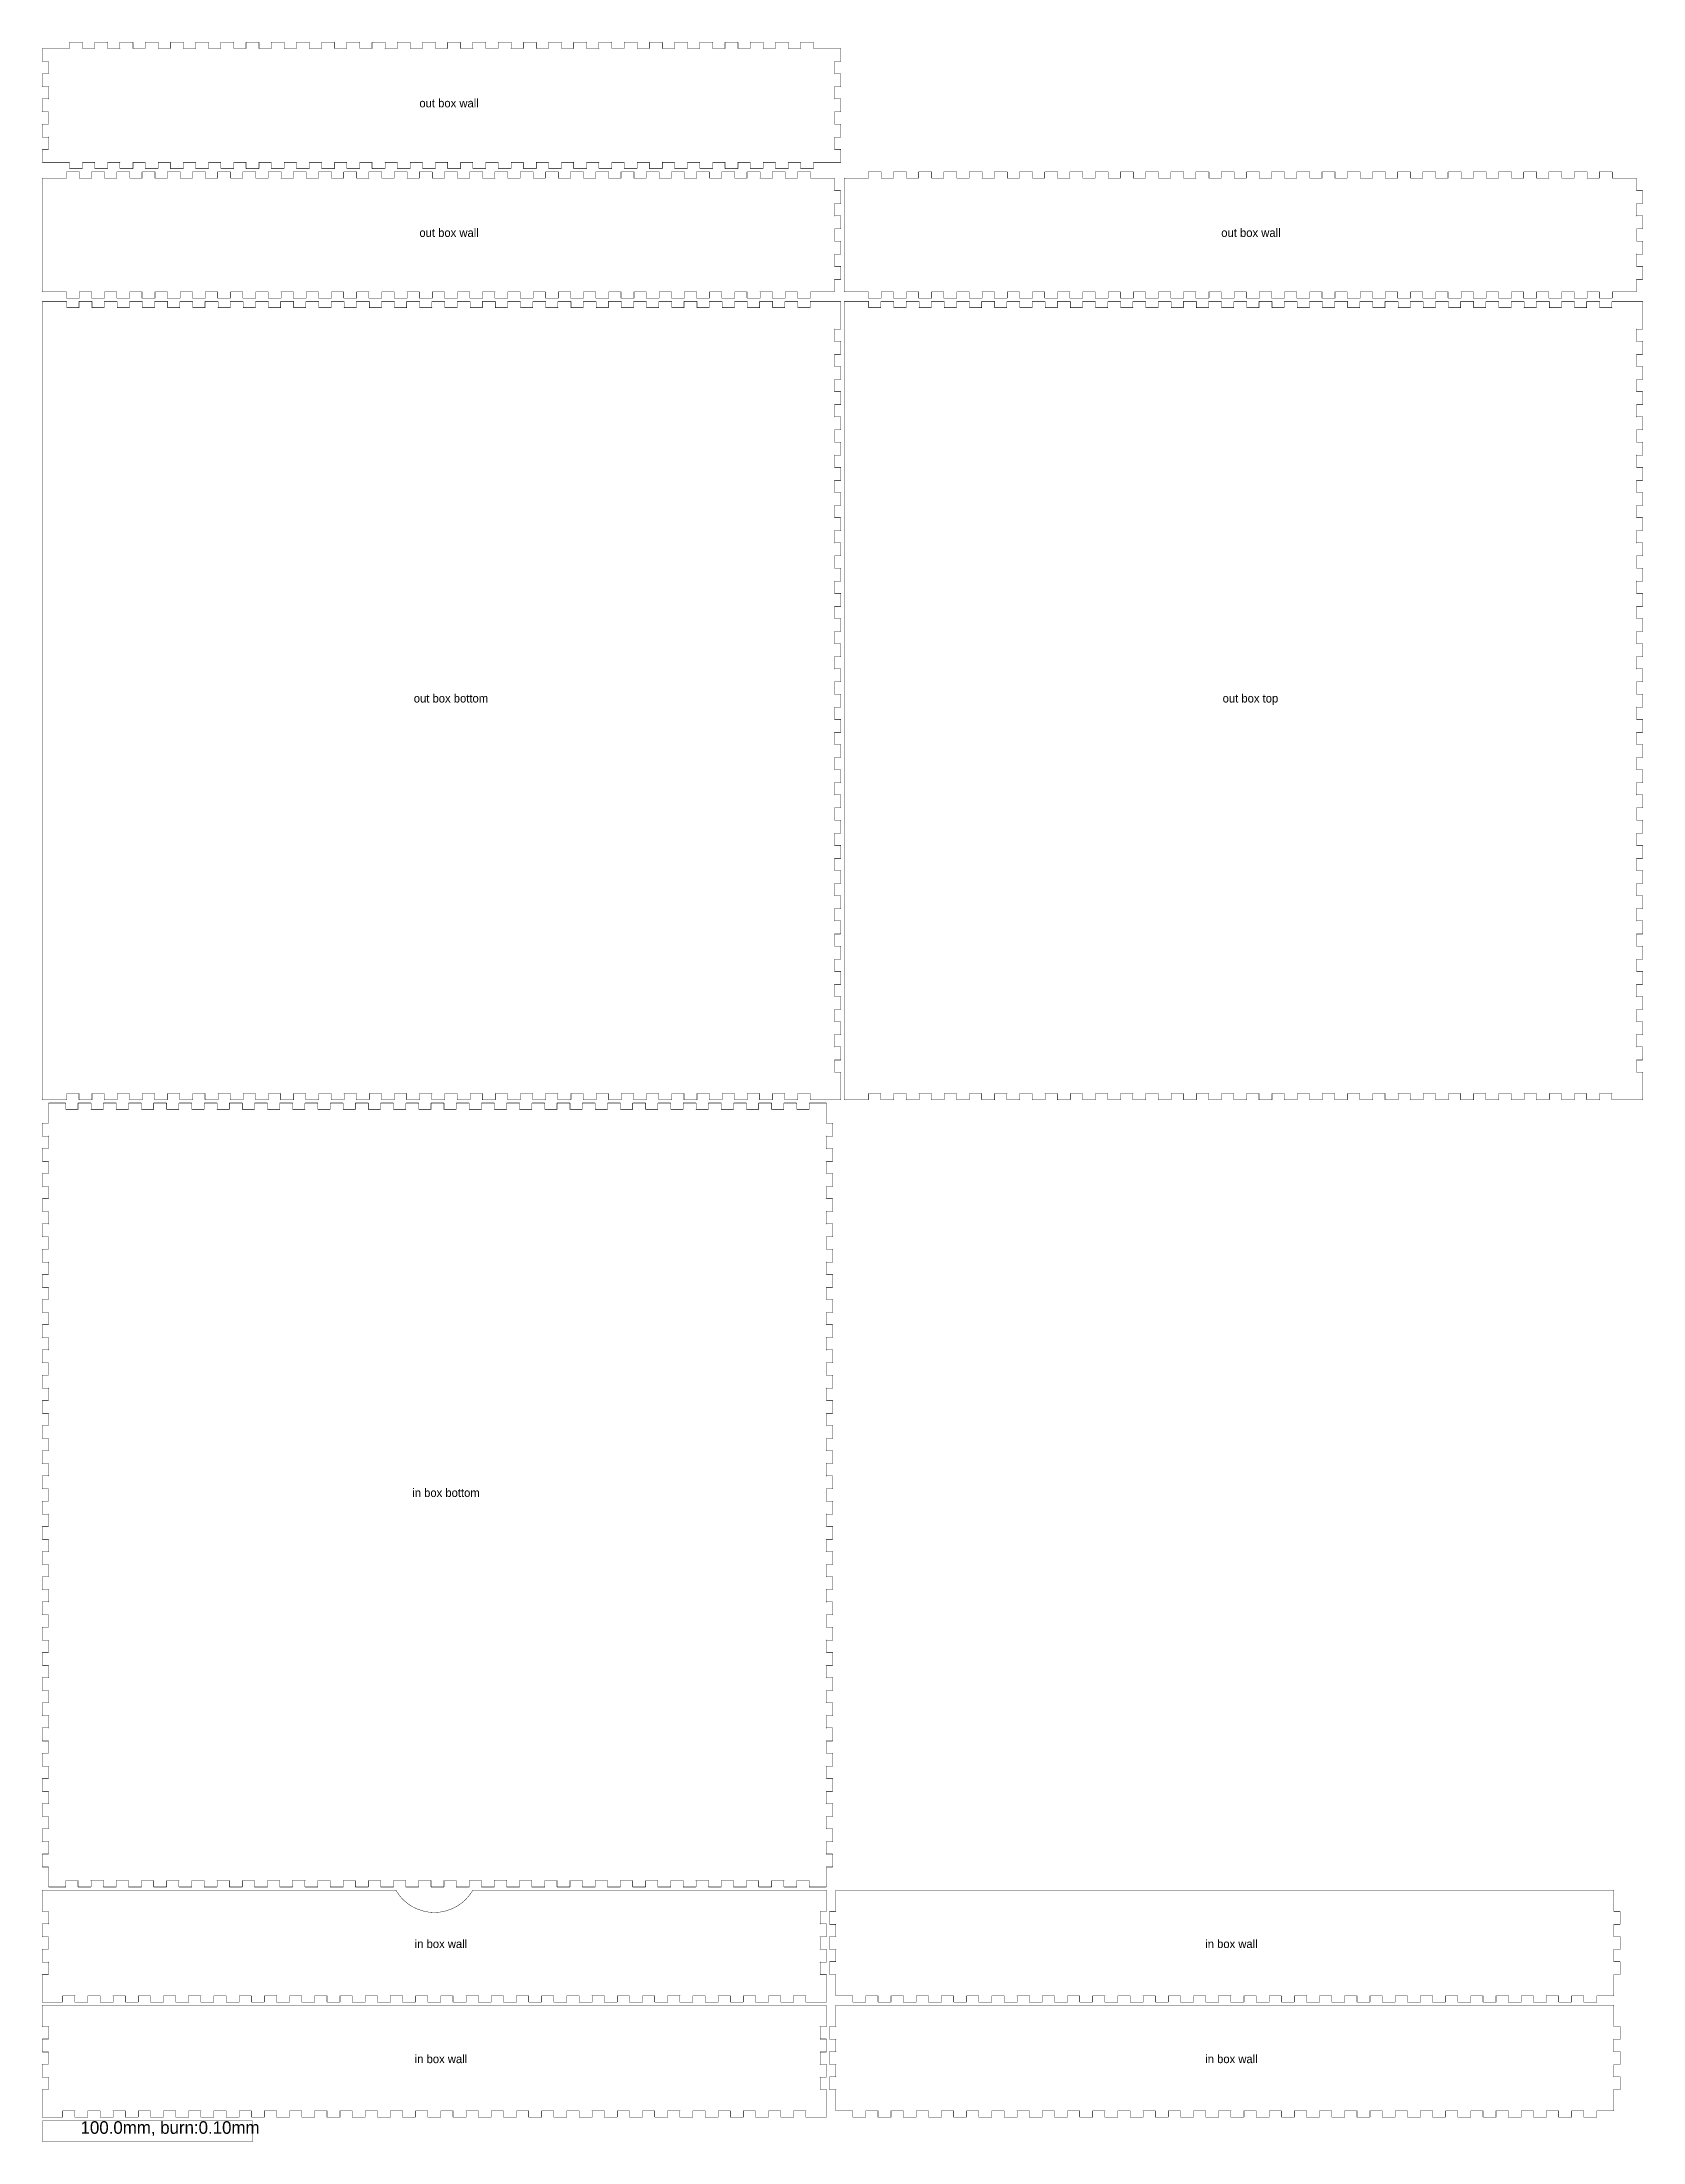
# Model space of a CAD drawing. Extents: x 10 to 772, y 10 to 1010.
import ezdxf

# ---------------------------------------------------------------- set-up
doc = ezdxf.new("R2010")
doc.units = 0
doc.layers.get('0').update_dxf_attribs({"linetype": 'CONTINUOUS'})

msp = doc.modelspace()

# ---------------------------------------------------------------- texts
at = {"color": 1}
for s, height, p in [('out box wall', 4.0005, (189.541, 978.697)), ('out box wall', 4.0005, (189.541, 916.996)), ('out box wall', 4.0005, (571.242, 916.996)), ('out box bottom', 4.0005, (186.87, 695.297)), ('out box top', 4.0005, (571.902, 695.297)), ('in box bottom', 4.0005, (186.144, 317.046)), ('in box wall', 4.0005, (187.315, 102.246)), ('in box wall', 4.0005, (563.615, 102.246)), ('in box wall', 4.0005, (187.315, 47.4461)), ('in box wall', 4.0005, (563.615, 47.4461)), ('100.0mm, burn:0.10mm', 6.00075, (28.2549, 13.7943))]:
    msp.add_text(s, height=height, dxfattribs=at).set_placement(p)

# ---------------------------------------------------------------- linework, layer by layer
at = {"color": 0, "const_width": 0.2}
for points in [[(13.0996, 952.5), (22.9995, 952.5), (23.0091, 952.5), (23.0408, 952.514), (23.0367, 952.539), (23.0132, 952.542), (22.9995, 952.511), (22.9995, 952.5), (22.9995, 949.6), (22.9995, 949.583), (23.0284, 949.53), (23.0821, 949.501), (23.1001, 949.501), (29.1, 949.501), (29.1166, 949.501), (29.1703, 949.53), (29.2006, 949.583), (29.2006, 949.6), (29.2006, 952.5), (29.2006, 952.511), (29.1855, 952.542), (29.1621, 952.539), (29.1579, 952.514), (29.1896, 952.5), (29.2006, 952.5), (35.0008, 952.5), (35.0104, 952.5), (35.0421, 952.514), (35.038, 952.539), (35.0146, 952.542), (35.0008, 952.511), (35.0008, 952.5), (35.0008, 949.6), (35.0008, 949.583), (35.0297, 949.53), (35.0821, 949.501), (35.1, 949.501), (41.1, 949.501), (41.1166, 949.501), (41.1702, 949.53), (41.1992, 949.583), (41.1992, 949.6), (41.1992, 952.5), (41.1992, 952.511), (41.184, 952.542), (41.1621, 952.539), (41.1565, 952.514), (41.1882, 952.5), (41.1992, 952.5), (46.9995, 952.5), (47.009, 952.5), (47.0408, 952.514), (47.0366, 952.539), (47.0133, 952.542), (46.9995, 952.511), (46.9995, 952.5), (46.9995, 949.6), (46.9995, 949.583), (47.0285, 949.53), (47.0821, 949.501), (47.1001, 949.501), (53.1001, 949.501), (53.1163, 949.501), (53.1703, 949.53), (53.2007, 949.583), (53.2007, 949.6), (53.2007, 952.5), (53.2007, 952.511), (53.1855, 952.542), (53.1619, 952.539), (53.158, 952.514), (53.1894, 952.5), (53.2007, 952.5), (58.9993, 952.5), (59.0091, 952.5), (59.0405, 952.514), (59.0367, 952.539), (59.013, 952.542), (58.9993, 952.511), (58.9993, 952.5), (58.9993, 949.6), (58.9993, 949.583), (59.0282, 949.53), (59.0822, 949.501), (59.0998, 949.501), (65.0998, 949.501), (65.1164, 949.501), (65.17, 949.53), (65.2004, 949.583), (65.2004, 949.6), (65.2004, 952.5), (65.2004, 952.511), (65.1852, 952.542), (65.1619, 952.539), (65.1577, 952.514), (65.1895, 952.5), (65.2004, 952.5), (71.0008, 952.5), (71.0103, 952.5), (71.042, 952.514), (71.0378, 952.539), (71.0145, 952.542), (71.0008, 952.511), (71.0008, 952.5), (71.0008, 949.6), (71.0008, 949.583), (71.0297, 949.53), (71.0819, 949.501), (71.0999, 949.501), (77.0999, 949.501), (77.1165, 949.501), (77.1701, 949.53), (77.2005, 949.583), (77.2005, 949.6), (77.2005, 952.5), (77.2005, 952.511), (77.1853, 952.542), (77.162, 952.539), (77.1578, 952.514), (77.1895, 952.5), (77.2005, 952.5), (83.0005, 952.5), (83.0104, 952.5), (83.0421, 952.514), (83.0379, 952.539), (83.0143, 952.542), (83.0005, 952.511), (83.0005, 952.5), (83.0005, 949.6), (83.0005, 949.583), (83.0294, 949.53), (83.082, 949.501), (83.1, 949.501), (89.0997, 949.501), (89.1163, 949.501), (89.1702, 949.53), (89.2006, 949.583), (89.2006, 949.6), (89.2006, 952.5), (89.2006, 952.511), (89.1854, 952.542), (89.1618, 952.539), (89.1575, 952.514), (89.1893, 952.5), (89.2006, 952.5), (94.9992, 952.5), (95.0087, 952.5), (95.0405, 952.514), (95.0366, 952.539), (95.0129, 952.542), (94.9992, 952.511), (94.9992, 952.5), (94.9992, 949.6), (94.9992, 949.583), (95.0281, 949.53), (95.0817, 949.501), (95.0997, 949.501), (101.1, 949.501), (101.116, 949.501), (101.17, 949.53), (101.2, 949.583), (101.2, 949.6), (101.2, 952.5), (101.2, 952.511), (101.185, 952.542), (101.162, 952.539), (101.158, 952.514), (101.189, 952.5), (101.2, 952.5), (107.001, 952.5), (107.01, 952.5), (107.042, 952.514), (107.038, 952.539), (107.014, 952.542), (107.001, 952.511), (107.001, 952.5), (107.001, 949.6), (107.001, 949.583), (107.03, 949.53), (107.082, 949.501), (107.1, 949.501), (113.1, 949.501), (113.116, 949.501), (113.17, 949.53), (113.2, 949.583), (113.2, 949.6), (113.2, 952.5), (113.2, 952.511), (113.185, 952.542), (113.162, 952.539), (113.158, 952.514), (113.189, 952.5), (113.2, 952.5), (119, 952.5), (119.01, 952.5), (119.042, 952.514), (119.038, 952.539), (119.014, 952.542), (119, 952.511), (119, 952.5), (119, 949.6), (119, 949.583), (119.029, 949.53), (119.082, 949.501), (119.1, 949.501), (125.1, 949.501), (125.116, 949.501), (125.17, 949.53), (125.2, 949.583), (125.2, 949.6), (125.2, 952.5), (125.2, 952.511), (125.185, 952.542), (125.162, 952.539), (125.157, 952.514), (125.189, 952.5), (125.2, 952.5), (131, 952.5), (131.01, 952.5), (131.042, 952.514), (131.038, 952.539), (131.014, 952.542), (131, 952.511), (131, 952.5), (131, 949.6), (131, 949.583), (131.029, 949.53), (131.082, 949.501), (131.1, 949.501), (137.1, 949.501), (137.116, 949.501), (137.17, 949.53), (137.2, 949.583), (137.2, 949.6), (137.2, 952.5), (137.2, 952.511), (137.185, 952.542), (137.162, 952.539), (137.158, 952.514), (137.189, 952.5), (137.2, 952.5), (143, 952.5), (143.01, 952.5), (143.042, 952.514), (143.038, 952.539), (143.014, 952.542), (143, 952.511), (143, 952.5), (143, 949.6), (143, 949.583), (143.03, 949.53), (143.082, 949.501), (143.1, 949.501), (149.1, 949.501), (149.116, 949.501), (149.17, 949.53), (149.2, 949.583), (149.2, 949.6), (149.2, 952.5), (149.2, 952.511), (149.185, 952.542), (149.162, 952.539), (149.158, 952.514), (149.189, 952.5), (149.2, 952.5), (155, 952.5), (155.01, 952.5), (155.042, 952.514), (155.038, 952.539), (155.014, 952.542), (155, 952.511), (155, 952.5), (155, 949.6), (155, 949.583), (155.029, 949.53), (155.082, 949.501), (155.099, 949.501), (161.1, 949.501), (161.116, 949.501), (161.17, 949.53), (161.2, 949.583), (161.2, 949.6), (161.2, 952.5), (161.2, 952.511), (161.185, 952.542), (161.162, 952.539), (161.157, 952.514), (161.189, 952.5), (161.2, 952.5), (167, 952.5), (167.01, 952.5), (167.042, 952.514), (167.037, 952.539), (167.014, 952.542), (167, 952.511), (167, 952.5), (167, 949.6), (167, 949.583), (167.029, 949.53), (167.082, 949.501), (167.1, 949.501), (173.1, 949.501), (173.116, 949.501), (173.17, 949.53), (173.2, 949.583), (173.2, 949.6), (173.2, 952.5), (173.2, 952.511), (173.185, 952.542), (173.162, 952.539), (173.157, 952.514), (173.189, 952.5), (173.2, 952.5), (179, 952.5), (179.01, 952.5), (179.042, 952.514), (179.038, 952.539), (179.014, 952.542), (179, 952.511), (179, 952.5), (179, 949.6), (179, 949.583), (179.029, 949.53), (179.082, 949.501), (179.1, 949.501), (185.099, 949.501), (185.116, 949.501), (185.17, 949.53), (185.2, 949.583), (185.2, 949.6), (185.2, 952.5), (185.2, 952.511), (185.185, 952.542), (185.161, 952.539), (185.157, 952.514), (185.189, 952.5), (185.2, 952.5), (191, 952.5), (191.01, 952.5), (191.042, 952.514), (191.037, 952.539), (191.014, 952.542), (191, 952.511), (191, 952.5), (191, 949.6), (191, 949.583), (191.029, 949.53), (191.081, 949.501), (191.099, 949.501), (197.101, 949.501), (197.117, 949.501), (197.17, 949.53), (197.2, 949.583), (197.2, 949.6), (197.2, 952.5), (197.2, 952.511), (197.185, 952.542), (197.163, 952.539), (197.157, 952.514), (197.189, 952.5), (197.2, 952.5), (203, 952.5), (203.01, 952.5), (203.042, 952.514), (203.037, 952.539), (203.014, 952.542), (203, 952.511), (203, 952.5), (203, 949.6), (203, 949.583), (203.029, 949.53), (203.083, 949.501), (203.101, 949.501), (209.1, 949.501), (209.116, 949.501), (209.17, 949.53), (209.2, 949.583), (209.2, 949.6), (209.2, 952.5), (209.2, 952.511), (209.185, 952.542), (209.161, 952.539), (209.157, 952.514), (209.189, 952.5), (209.2, 952.5), (215, 952.5), (215.01, 952.5), (215.041, 952.514), (215.037, 952.539), (215.014, 952.542), (215, 952.511), (215, 952.5), (215, 949.6), (215, 949.583), (215.029, 949.53), (215.082, 949.501), (215.099, 949.501), (221.099, 949.501), (221.116, 949.501), (221.17, 949.53), (221.2, 949.583), (221.2, 949.6), (221.2, 952.5), (221.2, 952.511), (221.185, 952.542), (221.161, 952.539), (221.157, 952.514), (221.189, 952.5), (221.2, 952.5), (227, 952.5), (227.01, 952.5), (227.041, 952.514), (227.037, 952.539), (227.014, 952.542), (227, 952.511), (227, 952.5), (227, 949.6), (227, 949.583), (227.029, 949.53), (227.081, 949.501), (227.099, 949.501), (233.101, 949.501), (233.117, 949.501), (233.17, 949.53), (233.2, 949.583), (233.2, 949.6), (233.2, 952.5), (233.2, 952.511), (233.185, 952.542), (233.163, 952.539), (233.157, 952.514), (233.189, 952.5), (233.2, 952.5), (239, 952.5), (239.01, 952.5), (239.042, 952.514), (239.037, 952.539), (239.014, 952.542), (239, 952.511), (239, 952.5), (239, 949.6), (239, 949.583), (239.029, 949.53), (239.083, 949.501), (239.101, 949.501), (245.1, 949.501), (245.117, 949.501), (245.171, 949.53), (245.2, 949.583), (245.2, 949.6), (245.2, 952.5), (245.2, 952.511), (245.185, 952.542), (245.163, 952.539), (245.157, 952.514), (245.189, 952.5), (245.2, 952.5), (251, 952.5), (251.01, 952.5), (251.041, 952.514), (251.037, 952.539), (251.014, 952.542), (251, 952.511), (251, 952.5), (251, 949.6), (251, 949.583), (251.029, 949.53), (251.083, 949.501), (251.101, 949.501), (257.099, 949.501), (257.116, 949.501), (257.169, 949.53), (257.2, 949.583), (257.2, 949.6), (257.2, 952.5), (257.2, 952.511), (257.185, 952.542), (257.161, 952.539), (257.157, 952.514), (257.189, 952.5), (257.2, 952.5), (263, 952.5), (263.01, 952.5), (263.041, 952.514), (263.037, 952.539), (263.014, 952.542), (263, 952.511), (263, 952.5), (263, 949.6), (263, 949.583), (263.029, 949.53), (263.083, 949.501), (263.101, 949.501), (269.101, 949.501), (269.117, 949.501), (269.171, 949.53), (269.2, 949.583), (269.2, 949.6), (269.2, 952.5), (269.2, 952.511), (269.185, 952.542), (269.162, 952.539), (269.157, 952.514), (269.189, 952.5), (269.2, 952.5), (275, 952.5), (275.01, 952.5), (275.041, 952.514), (275.037, 952.539), (275.014, 952.542), (275, 952.511), (275, 952.5), (275, 949.6), (275, 949.583), (275.029, 949.53), (275.083, 949.501), (275.101, 949.501), (281.1, 949.501), (281.117, 949.501), (281.171, 949.53), (281.2, 949.583), (281.2, 949.6), (281.2, 952.5), (281.2, 952.511), (281.185, 952.542), (281.162, 952.539), (281.157, 952.514), (281.189, 952.5), (281.2, 952.5), (287, 952.5), (287.009, 952.5), (287.041, 952.514), (287.037, 952.539), (287.014, 952.542), (287, 952.511), (287, 952.5), (287, 949.6), (287, 949.583), (287.029, 949.53), (287.082, 949.501), (287.1, 949.501), (293.1, 949.501), (293.117, 949.501), (293.171, 949.53), (293.2, 949.583), (293.2, 949.6), (293.2, 952.5), (293.2, 952.511), (293.184, 952.542), (293.163, 952.539), (293.157, 952.514), (293.189, 952.5), (293.2, 952.5), (299, 952.5), (299.01, 952.5), (299.041, 952.514), (299.037, 952.539), (299.014, 952.542), (299, 952.511), (299, 952.5), (299, 949.6), (299, 949.583), (299.029, 949.53), (299.083, 949.501), (299.101, 949.501), (305.101, 949.501), (305.117, 949.501), (305.171, 949.53), (305.2, 949.583), (305.2, 949.6), (305.2, 952.5), (305.2, 952.511), (305.185, 952.542), (305.162, 952.539), (305.157, 952.514), (305.189, 952.5), (305.2, 952.5), (311, 952.5), (311.01, 952.5), (311.041, 952.514), (311.037, 952.539), (311.013, 952.542), (311, 952.511), (311, 952.5), (311, 949.6), (311, 949.583), (311.029, 949.53), (311.083, 949.501), (311.1, 949.501), (317.1, 949.501), (317.117, 949.501), (317.17, 949.53), (317.199, 949.583), (317.199, 949.6), (317.199, 952.5), (317.199, 952.511), (317.184, 952.542), (317.162, 952.539), (317.157, 952.514), (317.188, 952.5), (317.199, 952.5), (323, 952.5), (323.009, 952.5), (323.041, 952.514), (323.037, 952.539), (323.014, 952.542), (323, 952.511), (323, 952.5), (323, 949.6), (323, 949.583), (323.029, 949.53), (323.082, 949.501), (323.1, 949.501), (329.1, 949.501), (329.117, 949.501), (329.171, 949.53), (329.2, 949.583), (329.2, 949.6), (329.2, 952.5), (329.2, 952.511), (329.184, 952.542), (329.162, 952.539), (329.157, 952.514), (329.189, 952.5), (329.2, 952.5), (335, 952.5), (335.009, 952.5), (335.041, 952.514), (335.037, 952.539), (335.014, 952.542), (335, 952.511), (335, 952.5), (335, 949.6), (335, 949.583), (335.029, 949.53), (335.082, 949.501), (335.1, 949.501), (341.1, 949.501), (341.117, 949.501), (341.171, 949.53), (341.2, 949.583), (341.2, 949.6), (341.2, 952.5), (341.2, 952.511), (341.184, 952.542), (341.162, 952.539), (341.157, 952.514), (341.188, 952.5), (341.2, 952.5), (347, 952.5), (347.009, 952.5), (347.041, 952.514), (347.037, 952.539), (347.013, 952.542), (347, 952.511), (347, 952.5), (347, 949.6), (347, 949.583), (347.029, 949.53), (347.082, 949.501), (347.1, 949.501), (353.099, 949.501), (353.116, 949.501), (353.169, 949.53), (353.201, 949.583), (353.201, 949.6), (353.201, 952.5), (353.201, 952.511), (353.183, 952.542), (353.162, 952.539), (353.155, 952.514), (353.187, 952.5), (353.201, 952.5), (359.001, 952.5), (359.008, 952.5), (359.04, 952.514), (359.036, 952.539), (359.015, 952.542), (359.001, 952.511), (359.001, 952.5), (359.001, 949.6), (359.001, 949.583), (359.029, 949.53), (359.082, 949.501), (359.1, 949.501), (365.1, 949.501), (365.118, 949.501), (365.171, 949.53), (365.199, 949.583), (365.199, 949.6), (365.199, 952.5), (365.199, 952.511), (365.185, 952.542), (365.164, 952.539), (365.157, 952.514), (365.189, 952.5), (365.199, 952.5), (370.999, 952.5), (371.009, 952.5), (371.041, 952.514), (371.038, 952.539), (371.013, 952.542), (370.999, 952.511), (370.999, 952.5), (370.999, 949.6), (370.999, 949.583), (371.027, 949.53), (371.083, 949.501), (371.101, 949.501), (377.102, 949.501), (377.116, 949.501), (377.169, 949.53), (377.201, 949.583), (377.201, 949.6), (377.201, 952.5), (377.201, 952.511), (377.183, 952.542), (377.162, 952.539), (377.158, 952.514), (377.19, 952.5), (377.201, 952.5), (387.1, 952.5), (390.102, 952.5), (390.116, 952.5), (390.172, 952.528), (390.2, 952.581), (390.2, 952.599), (390.2, 958.6), (390.2, 958.617), (390.172, 958.67), (390.116, 958.698), (390.102, 958.698), (387.198, 958.698), (387.188, 958.698), (387.156, 958.688), (387.163, 958.663), (387.184, 958.659), (387.198, 958.691), (387.198, 958.698), (387.198, 964.502), (387.198, 964.512), (387.184, 964.544), (387.163, 964.54), (387.156, 964.516), (387.188, 964.502), (387.198, 964.502), (390.102, 964.502), (390.116, 964.502), (390.172, 964.53), (390.2, 964.583), (390.2, 964.6), (390.2, 970.601), (390.2, 970.619), (390.172, 970.672), (390.116, 970.7), (390.102, 970.7), (387.198, 970.7), (387.188, 970.7), (387.156, 970.686), (387.163, 970.661), (387.184, 970.657), (387.198, 970.689), (387.198, 970.7), (387.198, 976.499), (387.198, 976.51), (387.184, 976.542), (387.163, 976.538), (387.156, 976.514), (387.188, 976.499), (387.198, 976.499), (390.102, 976.499), (390.116, 976.499), (390.172, 976.531), (390.2, 976.584), (390.2, 976.602), (390.2, 982.599), (390.2, 982.62), (390.172, 982.67), (390.116, 982.701), (390.102, 982.701), (387.198, 982.701), (387.188, 982.701), (387.156, 982.687), (387.163, 982.663), (387.184, 982.659), (387.198, 982.691), (387.198, 982.701), (387.198, 988.501), (387.198, 988.512), (387.184, 988.543), (387.163, 988.54), (387.156, 988.515), (387.188, 988.501), (387.198, 988.501), (390.102, 988.501), (390.116, 988.501), (390.172, 988.529), (390.2, 988.586), (390.2, 988.6), (390.2, 994.601), (390.2, 994.618), (390.172, 994.671), (390.116, 994.699), (390.102, 994.699), (387.198, 994.699), (387.188, 994.699), (387.156, 994.685), (387.163, 994.664), (387.184, 994.657), (387.198, 994.689), (387.198, 994.699), (387.198, 1000.5), (387.198, 1000.51), (387.184, 1000.54), (387.163, 1000.54), (387.156, 1000.52), (387.188, 1000.5), (387.198, 1000.5), (390.102, 1000.5), (390.116, 1000.5), (390.172, 1000.53), (390.2, 1000.58), (390.2, 1000.6), (390.2, 1006.6), (390.2, 1006.62), (390.172, 1006.67), (390.116, 1006.7), (390.102, 1006.7), (387.1, 1006.7), (377.201, 1006.7), (377.19, 1006.7), (377.158, 1006.69), (377.162, 1006.66), (377.183, 1006.66), (377.201, 1006.69), (377.201, 1006.7), (377.201, 1009.6), (377.201, 1009.62), (377.169, 1009.67), (377.116, 1009.7), (377.102, 1009.7), (371.101, 1009.7), (371.083, 1009.7), (371.027, 1009.67), (370.999, 1009.62), (370.999, 1009.6), (370.999, 1006.7), (370.999, 1006.69), (371.013, 1006.66), (371.038, 1006.66), (371.041, 1006.69), (371.009, 1006.7), (370.999, 1006.7), (365.199, 1006.7), (365.189, 1006.7), (365.157, 1006.69), (365.164, 1006.66), (365.185, 1006.66), (365.199, 1006.69), (365.199, 1006.7), (365.199, 1009.6), (365.199, 1009.62), (365.171, 1009.67), (365.118, 1009.7), (365.1, 1009.7), (359.1, 1009.7), (359.082, 1009.7), (359.029, 1009.67), (359.001, 1009.62), (359.001, 1009.6), (359.001, 1006.7), (359.001, 1006.69), (359.015, 1006.66), (359.036, 1006.66), (359.04, 1006.69), (359.008, 1006.7), (359.001, 1006.7), (353.201, 1006.7), (353.187, 1006.7), (353.155, 1006.69), (353.162, 1006.66), (353.183, 1006.66), (353.201, 1006.69), (353.201, 1006.7), (353.201, 1009.6), (353.201, 1009.62), (353.169, 1009.67), (353.116, 1009.7), (353.099, 1009.7), (347.1, 1009.7), (347.082, 1009.7), (347.029, 1009.67), (347, 1009.62), (347, 1009.6), (347, 1006.7), (347, 1006.69), (347.013, 1006.66), (347.037, 1006.66), (347.041, 1006.69), (347.009, 1006.7), (347, 1006.7), (341.2, 1006.7), (341.188, 1006.7), (341.157, 1006.69), (341.162, 1006.66), (341.184, 1006.66), (341.2, 1006.69), (341.2, 1006.7), (341.2, 1009.6), (341.2, 1009.62), (341.171, 1009.67), (341.117, 1009.7), (341.1, 1009.7), (335.1, 1009.7), (335.082, 1009.7), (335.029, 1009.67), (335, 1009.62), (335, 1009.6), (335, 1006.7), (335, 1006.69), (335.014, 1006.66), (335.037, 1006.66), (335.041, 1006.69), (335.009, 1006.7), (335, 1006.7), (329.2, 1006.7), (329.189, 1006.7), (329.157, 1006.69), (329.162, 1006.66), (329.184, 1006.66), (329.2, 1006.69), (329.2, 1006.7), (329.2, 1009.6), (329.2, 1009.62), (329.171, 1009.67), (329.117, 1009.7), (329.1, 1009.7), (323.1, 1009.7), (323.082, 1009.7), (323.029, 1009.67), (323, 1009.62), (323, 1009.6), (323, 1006.7), (323, 1006.69), (323.014, 1006.66), (323.037, 1006.66), (323.041, 1006.69), (323.009, 1006.7), (323, 1006.7), (317.199, 1006.7), (317.188, 1006.7), (317.157, 1006.69), (317.162, 1006.66), (317.184, 1006.66), (317.199, 1006.69), (317.199, 1006.7), (317.199, 1009.6), (317.199, 1009.62), (317.17, 1009.67), (317.117, 1009.7), (317.1, 1009.7), (311.1, 1009.7), (311.083, 1009.7), (311.029, 1009.67), (311, 1009.62), (311, 1009.6), (311, 1006.7), (311, 1006.69), (311.013, 1006.66), (311.037, 1006.66), (311.041, 1006.69), (311.01, 1006.7), (311, 1006.7), (305.2, 1006.7), (305.189, 1006.7), (305.157, 1006.69), (305.162, 1006.66), (305.185, 1006.66), (305.2, 1006.69), (305.2, 1006.7), (305.2, 1009.6), (305.2, 1009.62), (305.171, 1009.67), (305.117, 1009.7), (305.101, 1009.7), (299.101, 1009.7), (299.083, 1009.7), (299.029, 1009.67), (299, 1009.62), (299, 1009.6), (299, 1006.7), (299, 1006.69), (299.014, 1006.66), (299.037, 1006.66), (299.041, 1006.69), (299.01, 1006.7), (299, 1006.7), (293.2, 1006.7), (293.189, 1006.7), (293.157, 1006.69), (293.163, 1006.66), (293.184, 1006.66), (293.2, 1006.69), (293.2, 1006.7), (293.2, 1009.6), (293.2, 1009.62), (293.171, 1009.67), (293.117, 1009.7), (293.1, 1009.7), (287.1, 1009.7), (287.082, 1009.7), (287.029, 1009.67), (287, 1009.62), (287, 1009.6), (287, 1006.7), (287, 1006.69), (287.014, 1006.66), (287.037, 1006.66), (287.041, 1006.69), (287.009, 1006.7), (287, 1006.7), (281.2, 1006.7), (281.189, 1006.7), (281.157, 1006.69), (281.162, 1006.66), (281.185, 1006.66), (281.2, 1006.69), (281.2, 1006.7), (281.2, 1009.6), (281.2, 1009.62), (281.171, 1009.67), (281.117, 1009.7), (281.1, 1009.7), (275.101, 1009.7), (275.083, 1009.7), (275.029, 1009.67), (275, 1009.62), (275, 1009.6), (275, 1006.7), (275, 1006.69), (275.014, 1006.66), (275.037, 1006.66), (275.041, 1006.69), (275.01, 1006.7), (275, 1006.7), (269.2, 1006.7), (269.189, 1006.7), (269.157, 1006.69), (269.162, 1006.66), (269.185, 1006.66), (269.2, 1006.69), (269.2, 1006.7), (269.2, 1009.6), (269.2, 1009.62), (269.171, 1009.67), (269.117, 1009.7), (269.101, 1009.7), (263.101, 1009.7), (263.083, 1009.7), (263.029, 1009.67), (263, 1009.62), (263, 1009.6), (263, 1006.7), (263, 1006.69), (263.014, 1006.66), (263.037, 1006.66), (263.041, 1006.69), (263.01, 1006.7), (263, 1006.7), (257.2, 1006.7), (257.189, 1006.7), (257.157, 1006.69), (257.161, 1006.66), (257.185, 1006.66), (257.2, 1006.69), (257.2, 1006.7), (257.2, 1009.6), (257.2, 1009.62), (257.169, 1009.67), (257.116, 1009.7), (257.099, 1009.7), (251.101, 1009.7), (251.083, 1009.7), (251.029, 1009.67), (251, 1009.62), (251, 1009.6), (251, 1006.7), (251, 1006.69), (251.014, 1006.66), (251.037, 1006.66), (251.041, 1006.69), (251.01, 1006.7), (251, 1006.7), (245.2, 1006.7), (245.189, 1006.7), (245.157, 1006.69), (245.163, 1006.66), (245.185, 1006.66), (245.2, 1006.69), (245.2, 1006.7), (245.2, 1009.6), (245.2, 1009.62), (245.171, 1009.67), (245.117, 1009.7), (245.1, 1009.7), (239.101, 1009.7), (239.083, 1009.7), (239.029, 1009.67), (239, 1009.62), (239, 1009.6), (239, 1006.7), (239, 1006.69), (239.014, 1006.66), (239.037, 1006.66), (239.042, 1006.69), (239.01, 1006.7), (239, 1006.7), (233.2, 1006.7), (233.189, 1006.7), (233.157, 1006.69), (233.163, 1006.66), (233.185, 1006.66), (233.2, 1006.69), (233.2, 1006.7), (233.2, 1009.6), (233.2, 1009.62), (233.17, 1009.67), (233.117, 1009.7), (233.101, 1009.7), (227.099, 1009.7), (227.081, 1009.7), (227.029, 1009.67), (227, 1009.62), (227, 1009.6), (227, 1006.7), (227, 1006.69), (227.014, 1006.66), (227.037, 1006.66), (227.041, 1006.69), (227.01, 1006.7), (227, 1006.7), (221.2, 1006.7), (221.189, 1006.7), (221.157, 1006.69), (221.161, 1006.66), (221.185, 1006.66), (221.2, 1006.69), (221.2, 1006.7), (221.2, 1009.6), (221.2, 1009.62), (221.17, 1009.67), (221.116, 1009.7), (221.099, 1009.7), (215.099, 1009.7), (215.082, 1009.7), (215.029, 1009.67), (215, 1009.62), (215, 1009.6), (215, 1006.7), (215, 1006.69), (215.014, 1006.66), (215.037, 1006.66), (215.041, 1006.69), (215.01, 1006.7), (215, 1006.7), (209.2, 1006.7), (209.189, 1006.7), (209.157, 1006.69), (209.161, 1006.66), (209.185, 1006.66), (209.2, 1006.69), (209.2, 1006.7), (209.2, 1009.6), (209.2, 1009.62), (209.17, 1009.67), (209.116, 1009.7), (209.1, 1009.7), (203.101, 1009.7), (203.083, 1009.7), (203.029, 1009.67), (203, 1009.62), (203, 1009.6), (203, 1006.7), (203, 1006.69), (203.014, 1006.66), (203.037, 1006.66), (203.042, 1006.69), (203.01, 1006.7), (203, 1006.7), (197.2, 1006.7), (197.189, 1006.7), (197.157, 1006.69), (197.163, 1006.66), (197.185, 1006.66), (197.2, 1006.69), (197.2, 1006.7), (197.2, 1009.6), (197.2, 1009.62), (197.17, 1009.67), (197.117, 1009.7), (197.101, 1009.7), (191.099, 1009.7), (191.081, 1009.7), (191.029, 1009.67), (191, 1009.62), (191, 1009.6), (191, 1006.7), (191, 1006.69), (191.014, 1006.66), (191.037, 1006.66), (191.042, 1006.69), (191.01, 1006.7), (191, 1006.7), (185.2, 1006.7), (185.189, 1006.7), (185.157, 1006.69), (185.161, 1006.66), (185.185, 1006.66), (185.2, 1006.69), (185.2, 1006.7), (185.2, 1009.6), (185.2, 1009.62), (185.17, 1009.67), (185.116, 1009.7), (185.099, 1009.7), (179.1, 1009.7), (179.082, 1009.7), (179.029, 1009.67), (179, 1009.62), (179, 1009.6), (179, 1006.7), (179, 1006.69), (179.014, 1006.66), (179.038, 1006.66), (179.042, 1006.69), (179.01, 1006.7), (179, 1006.7), (173.2, 1006.7), (173.189, 1006.7), (173.157, 1006.69), (173.162, 1006.66), (173.185, 1006.66), (173.2, 1006.69), (173.2, 1006.7), (173.2, 1009.6), (173.2, 1009.62), (173.17, 1009.67), (173.116, 1009.7), (173.1, 1009.7), (167.1, 1009.7), (167.082, 1009.7), (167.029, 1009.67), (167, 1009.62), (167, 1009.6), (167, 1006.7), (167, 1006.69), (167.014, 1006.66), (167.037, 1006.66), (167.042, 1006.69), (167.01, 1006.7), (167, 1006.7), (161.2, 1006.7), (161.189, 1006.7), (161.157, 1006.69), (161.162, 1006.66), (161.185, 1006.66), (161.2, 1006.69), (161.2, 1006.7), (161.2, 1009.6), (161.2, 1009.62), (161.17, 1009.67), (161.116, 1009.7), (161.1, 1009.7), (155.099, 1009.7), (155.082, 1009.7), (155.029, 1009.67), (155, 1009.62), (155, 1009.6), (155, 1006.7), (155, 1006.69), (155.014, 1006.66), (155.038, 1006.66), (155.042, 1006.69), (155.01, 1006.7), (155, 1006.7), (149.2, 1006.7), (149.189, 1006.7), (149.158, 1006.69), (149.162, 1006.66), (149.185, 1006.66), (149.2, 1006.69), (149.2, 1006.7), (149.2, 1009.6), (149.2, 1009.62), (149.17, 1009.67), (149.116, 1009.7), (149.1, 1009.7), (143.1, 1009.7), (143.082, 1009.7), (143.03, 1009.67), (143, 1009.62), (143, 1009.6), (143, 1006.7), (143, 1006.69), (143.014, 1006.66), (143.038, 1006.66), (143.042, 1006.69), (143.01, 1006.7), (143, 1006.7), (137.2, 1006.7), (137.189, 1006.7), (137.158, 1006.69), (137.162, 1006.66), (137.185, 1006.66), (137.2, 1006.69), (137.2, 1006.7), (137.2, 1009.6), (137.2, 1009.62), (137.17, 1009.67), (137.116, 1009.7), (137.1, 1009.7), (131.1, 1009.7), (131.082, 1009.7), (131.029, 1009.67), (131, 1009.62), (131, 1009.6), (131, 1006.7), (131, 1006.69), (131.014, 1006.66), (131.038, 1006.66), (131.042, 1006.69), (131.01, 1006.7), (131, 1006.7), (125.2, 1006.7), (125.189, 1006.7), (125.157, 1006.69), (125.162, 1006.66), (125.185, 1006.66), (125.2, 1006.69), (125.2, 1006.7), (125.2, 1009.6), (125.2, 1009.62), (125.17, 1009.67), (125.116, 1009.7), (125.1, 1009.7), (119.1, 1009.7), (119.082, 1009.7), (119.029, 1009.67), (119, 1009.62), (119, 1009.6), (119, 1006.7), (119, 1006.69), (119.014, 1006.66), (119.038, 1006.66), (119.042, 1006.69), (119.01, 1006.7), (119, 1006.7), (113.2, 1006.7), (113.189, 1006.7), (113.158, 1006.69), (113.162, 1006.66), (113.185, 1006.66), (113.2, 1006.69), (113.2, 1006.7), (113.2, 1009.6), (113.2, 1009.62), (113.17, 1009.67), (113.116, 1009.7), (113.1, 1009.7), (107.1, 1009.7), (107.082, 1009.7), (107.03, 1009.67), (107.001, 1009.62), (107.001, 1009.6), (107.001, 1006.7), (107.001, 1006.69), (107.014, 1006.66), (107.038, 1006.66), (107.042, 1006.69), (107.01, 1006.7), (107.001, 1006.7), (101.2, 1006.7), (101.189, 1006.7), (101.158, 1006.69), (101.162, 1006.66), (101.185, 1006.66), (101.2, 1006.69), (101.2, 1006.7), (101.2, 1009.6), (101.2, 1009.62), (101.17, 1009.67), (101.116, 1009.7), (101.1, 1009.7), (95.0997, 1009.7), (95.0817, 1009.7), (95.0281, 1009.67), (94.9992, 1009.62), (94.9992, 1009.6), (94.9992, 1006.7), (94.9992, 1006.69), (95.0129, 1006.66), (95.0366, 1006.66), (95.0405, 1006.69), (95.0087, 1006.7), (94.9992, 1006.7), (89.2006, 1006.7), (89.1893, 1006.7), (89.1575, 1006.69), (89.1618, 1006.66), (89.1854, 1006.66), (89.2006, 1006.69), (89.2006, 1006.7), (89.2006, 1009.6), (89.2006, 1009.62), (89.1702, 1009.67), (89.1163, 1009.7), (89.0997, 1009.7), (83.1, 1009.7), (83.082, 1009.7), (83.0294, 1009.67), (83.0005, 1009.62), (83.0005, 1009.6), (83.0005, 1006.7), (83.0005, 1006.69), (83.0143, 1006.66), (83.0379, 1006.66), (83.0421, 1006.69), (83.0104, 1006.7), (83.0005, 1006.7), (77.2005, 1006.7), (77.1895, 1006.7), (77.1578, 1006.69), (77.162, 1006.66), (77.1853, 1006.66), (77.2005, 1006.69), (77.2005, 1006.7), (77.2005, 1009.6), (77.2005, 1009.62), (77.1701, 1009.67), (77.1165, 1009.7), (77.0999, 1009.7), (71.0999, 1009.7), (71.0819, 1009.7), (71.0297, 1009.67), (71.0008, 1009.62), (71.0008, 1009.6), (71.0008, 1006.7), (71.0008, 1006.69), (71.0145, 1006.66), (71.0378, 1006.66), (71.042, 1006.69), (71.0103, 1006.7), (71.0008, 1006.7), (65.2004, 1006.7), (65.1895, 1006.7), (65.1577, 1006.69), (65.1619, 1006.66), (65.1852, 1006.66), (65.2004, 1006.69), (65.2004, 1006.7), (65.2004, 1009.6), (65.2004, 1009.62), (65.17, 1009.67), (65.1164, 1009.7), (65.0998, 1009.7), (59.0998, 1009.7), (59.0822, 1009.7), (59.0282, 1009.67), (58.9993, 1009.62), (58.9993, 1009.6), (58.9993, 1006.7), (58.9993, 1006.69), (59.013, 1006.66), (59.0367, 1006.66), (59.0405, 1006.69), (59.0091, 1006.7), (58.9993, 1006.7), (53.2007, 1006.7), (53.1894, 1006.7), (53.158, 1006.69), (53.1619, 1006.66), (53.1855, 1006.66), (53.2007, 1006.69), (53.2007, 1006.7), (53.2007, 1009.6), (53.2007, 1009.62), (53.1703, 1009.67), (53.1163, 1009.7), (53.1001, 1009.7), (47.1001, 1009.7), (47.0821, 1009.7), (47.0285, 1009.67), (46.9995, 1009.62), (46.9995, 1009.6), (46.9995, 1006.7), (46.9995, 1006.69), (47.0133, 1006.66), (47.0366, 1006.66), (47.0408, 1006.69), (47.009, 1006.7), (46.9995, 1006.7), (41.1992, 1006.7), (41.1882, 1006.7), (41.1565, 1006.69), (41.1621, 1006.66), (41.184, 1006.66), (41.1992, 1006.69), (41.1992, 1006.7), (41.1992, 1009.6), (41.1992, 1009.62), (41.1702, 1009.67), (41.1166, 1009.7), (41.1, 1009.7), (35.1, 1009.7), (35.0821, 1009.7), (35.0297, 1009.67), (35.0008, 1009.62), (35.0008, 1009.6), (35.0008, 1006.7), (35.0008, 1006.69), (35.0146, 1006.66), (35.038, 1006.66), (35.0421, 1006.69), (35.0104, 1006.7), (35.0008, 1006.7), (29.2006, 1006.7), (29.1896, 1006.7), (29.1579, 1006.69), (29.1621, 1006.66), (29.1855, 1006.66), (29.2006, 1006.69), (29.2006, 1006.7), (29.2006, 1009.6), (29.2006, 1009.62), (29.1703, 1009.67), (29.1166, 1009.7), (29.1, 1009.7), (23.1001, 1009.7), (23.0821, 1009.7), (23.0284, 1009.67), (22.9995, 1009.62), (22.9995, 1009.6), (22.9995, 1006.7), (22.9995, 1006.69), (23.0132, 1006.66), (23.0367, 1006.66), (23.0408, 1006.69), (23.0091, 1006.7), (22.9995, 1006.7), (13.0996, 1006.7), (10.0996, 1006.7), (10.0817, 1006.7), (10.0294, 1006.67), (10.0004, 1006.62), (10.0004, 1006.6), (10.0004, 1000.6), (10.0004, 1000.58), (10.0294, 1000.53), (10.0817, 1000.5), (10.0996, 1000.5), (13.0004, 1000.5), (13.0101, 1000.5), (13.0418, 1000.52), (13.0376, 1000.54), (13.0142, 1000.54), (13.0004, 1000.51), (13.0004, 1000.5), (13.0004, 994.699), (13.0004, 994.689), (13.0142, 994.657), (13.0376, 994.664), (13.0418, 994.685), (13.0101, 994.699), (13.0004, 994.699), (10.0996, 994.699), (10.0817, 994.699), (10.0294, 994.671), (10.0004, 994.618), (10.0004, 994.601), (10.0004, 988.6), (10.0004, 988.586), (10.0294, 988.529), (10.0817, 988.501), (10.0996, 988.501), (13.0004, 988.501), (13.0101, 988.501), (13.0418, 988.515), (13.0376, 988.54), (13.0142, 988.543), (13.0004, 988.512), (13.0004, 988.501), (13.0004, 982.701), (13.0004, 982.691), (13.0142, 982.659), (13.0376, 982.663), (13.0418, 982.687), (13.0101, 982.701), (13.0004, 982.701), (10.0996, 982.701), (10.0817, 982.701), (10.0294, 982.67), (10.0004, 982.62), (10.0004, 982.599), (10.0004, 976.602), (10.0004, 976.584), (10.0294, 976.531), (10.0817, 976.499), (10.0996, 976.499), (13.0004, 976.499), (13.0101, 976.499), (13.0418, 976.514), (13.0376, 976.538), (13.0142, 976.542), (13.0004, 976.51), (13.0004, 976.499), (13.0004, 970.7), (13.0004, 970.689), (13.0142, 970.657), (13.0376, 970.661), (13.0418, 970.686), (13.0101, 970.7), (13.0004, 970.7), (10.0996, 970.7), (10.0817, 970.7), (10.0294, 970.672), (10.0004, 970.619), (10.0004, 970.601), (10.0004, 964.6), (10.0004, 964.583), (10.0294, 964.53), (10.0817, 964.502), (10.0996, 964.502), (13.0004, 964.502), (13.0101, 964.502), (13.0418, 964.516), (13.0376, 964.54), (13.0142, 964.544), (13.0004, 964.512), (13.0004, 964.502), (13.0004, 958.698), (13.0004, 958.691), (13.0142, 958.659), (13.0376, 958.663), (13.0418, 958.688), (13.0101, 958.698), (13.0004, 958.698), (10.0996, 958.698), (10.0817, 958.698), (10.0294, 958.67), (10.0004, 958.617), (10.0004, 958.6), (10.0004, 952.599), (10.0004, 952.581), (10.0294, 952.528), (10.0817, 952.5), (10.0996, 952.5), (13.0996, 952.5)], [(10.0996, 890.799), (21.5001, 890.799), (21.5098, 890.799), (21.5415, 890.813), (21.5374, 890.838), (21.5139, 890.841), (21.5001, 890.81), (21.5001, 890.799), (21.5001, 887.899), (21.5001, 887.885), (21.5291, 887.829), (21.5815, 887.801), (21.5994, 887.801), (27.5994, 887.801), (27.6159, 887.801), (27.6696, 887.829), (27.6999, 887.885), (27.6999, 887.899), (27.6999, 890.799), (27.6999, 890.81), (27.6848, 890.841), (27.6614, 890.838), (27.6572, 890.813), (27.6889, 890.799), (27.6999, 890.799), (33.5001, 890.799), (33.5098, 890.799), (33.5414, 890.813), (33.5373, 890.838), (33.5139, 890.841), (33.5001, 890.81), (33.5001, 890.799), (33.5001, 887.899), (33.5001, 887.885), (33.5291, 887.829), (33.5814, 887.801), (33.5993, 887.801), (39.6007, 887.801), (39.6173, 887.801), (39.6709, 887.829), (39.6998, 887.885), (39.6998, 887.899), (39.6998, 890.799), (39.6998, 890.81), (39.6847, 890.841), (39.6628, 890.838), (39.6572, 890.813), (39.6889, 890.799), (39.6998, 890.799), (45.5002, 890.799), (45.5097, 890.799), (45.5415, 890.813), (45.5373, 890.838), (45.514, 890.841), (45.5002, 890.81), (45.5002, 890.799), (45.5002, 887.899), (45.5002, 887.885), (45.5291, 887.829), (45.5828, 887.801), (45.6008, 887.801), (51.6008, 887.801), (51.617, 887.801), (51.671, 887.829), (51.6999, 887.885), (51.6999, 887.899), (51.6999, 890.799), (51.6999, 890.81), (51.6848, 890.841), (51.6625, 890.838), (51.6572, 890.813), (51.689, 890.799), (51.6999, 890.799), (57.5, 890.799), (57.5098, 890.799), (57.5412, 890.813), (57.5374, 890.838), (57.5137, 890.841), (57.5, 890.81), (57.5, 890.799), (57.5, 887.899), (57.5, 887.885), (57.5289, 887.829), (57.5829, 887.801), (57.6005, 887.801), (63.5991, 887.801), (63.6157, 887.801), (63.6693, 887.829), (63.6997, 887.885), (63.6997, 887.899), (63.6997, 890.799), (63.6997, 890.81), (63.6845, 890.841), (63.6612, 890.838), (63.657, 890.813), (63.6887, 890.799), (63.6997, 890.799), (69.5, 890.799), (69.5096, 890.799), (69.5413, 890.813), (69.5371, 890.838), (69.5138, 890.841), (69.5, 890.81), (69.5, 890.799), (69.5, 887.899), (69.5, 887.885), (69.529, 887.829), (69.5812, 887.801), (69.5992, 887.801), (75.6006, 887.801), (75.6172, 887.801), (75.6708, 887.829), (75.6998, 887.885), (75.6998, 887.899), (75.6998, 890.799), (75.6998, 890.81), (75.6846, 890.841), (75.6627, 890.838), (75.6571, 890.813), (75.6888, 890.799), (75.6998, 890.799), (81.4998, 890.799), (81.5097, 890.799), (81.5414, 890.813), (81.5372, 890.838), (81.5139, 890.841), (81.4998, 890.81), (81.4998, 890.799), (81.4998, 887.899), (81.4998, 887.885), (81.5287, 887.829), (81.5827, 887.801), (81.6007, 887.801), (87.6004, 887.801), (87.6169, 887.801), (87.6709, 887.829), (87.6999, 887.885), (87.6999, 887.899), (87.6999, 890.799), (87.6999, 890.81), (87.6847, 890.841), (87.6625, 890.838), (87.6572, 890.813), (87.6886, 890.799), (87.6999, 890.799), (93.4999, 890.799), (93.5094, 890.799), (93.5411, 890.813), (93.5373, 890.838), (93.5136, 890.841), (93.4999, 890.81), (93.4999, 890.799), (93.4999, 887.899), (93.4999, 887.885), (93.5288, 887.829), (93.5824, 887.801), (93.6004, 887.801), (99.6005, 887.801), (99.617, 887.801), (99.6707, 887.829), (99.6996, 887.885), (99.6996, 887.899), (99.6996, 890.799), (99.6996, 890.81), (99.6844, 890.841), (99.6625, 890.838), (99.6569, 890.813), (99.6887, 890.799), (99.6996, 890.799), (105.5, 890.799), (105.509, 890.799), (105.541, 890.813), (105.537, 890.838), (105.514, 890.841), (105.5, 890.81), (105.5, 890.799), (105.5, 887.899), (105.5, 887.885), (105.529, 887.829), (105.583, 887.801), (105.6, 887.801), (111.601, 887.801), (111.617, 887.801), (111.671, 887.829), (111.7, 887.885), (111.7, 887.899), (111.7, 890.799), (111.7, 890.81), (111.685, 890.841), (111.662, 890.838), (111.657, 890.813), (111.689, 890.799), (111.7, 890.799), (117.5, 890.799), (117.51, 890.799), (117.541, 890.813), (117.537, 890.838), (117.513, 890.841), (117.5, 890.81), (117.5, 890.799), (117.5, 887.899), (117.5, 887.885), (117.529, 887.829), (117.583, 887.801), (117.6, 887.801), (123.6, 887.801), (123.617, 887.801), (123.671, 887.829), (123.7, 887.885), (123.7, 887.899), (123.7, 890.799), (123.7, 890.81), (123.685, 890.841), (123.662, 890.838), (123.657, 890.813), (123.688, 890.799), (123.7, 890.799), (129.5, 890.799), (129.509, 890.799), (129.541, 890.813), (129.537, 890.838), (129.514, 890.841), (129.5, 890.81), (129.5, 890.799), (129.5, 887.899), (129.5, 887.885), (129.529, 887.829), (129.582, 887.801), (129.6, 887.801), (135.6, 887.801), (135.617, 887.801), (135.671, 887.829), (135.7, 887.885), (135.7, 887.899), (135.7, 890.799), (135.7, 890.81), (135.684, 890.841), (135.662, 890.838), (135.657, 890.813), (135.689, 890.799), (135.7, 890.799), (141.5, 890.799), (141.509, 890.799), (141.541, 890.813), (141.537, 890.838), (141.514, 890.841), (141.5, 890.81), (141.5, 890.799), (141.5, 887.899), (141.5, 887.885), (141.529, 887.829), (141.582, 887.801), (141.6, 887.801), (147.6, 887.801), (147.617, 887.801), (147.671, 887.829), (147.7, 887.885), (147.7, 887.899), (147.7, 890.799), (147.7, 890.81), (147.684, 890.841), (147.662, 890.838), (147.657, 890.813), (147.689, 890.799), (147.7, 890.799), (153.5, 890.799), (153.509, 890.799), (153.541, 890.813), (153.537, 890.838), (153.513, 890.841), (153.5, 890.81), (153.5, 890.799), (153.5, 887.899), (153.5, 887.885), (153.529, 887.829), (153.583, 887.801), (153.6, 887.801), (159.6, 887.801), (159.617, 887.801), (159.67, 887.829), (159.699, 887.885), (159.699, 887.899), (159.699, 890.799), (159.699, 890.81), (159.684, 890.841), (159.662, 890.838), (159.657, 890.813), (159.688, 890.799), (159.699, 890.799), (165.5, 890.799), (165.509, 890.799), (165.541, 890.813), (165.537, 890.838), (165.513, 890.841), (165.5, 890.81), (165.5, 890.799), (165.5, 887.899), (165.5, 887.885), (165.529, 887.829), (165.582, 887.801), (165.6, 887.801), (171.6, 887.801), (171.617, 887.801), (171.67, 887.829), (171.701, 887.885), (171.701, 887.899), (171.701, 890.799), (171.701, 890.81), (171.686, 890.841), (171.662, 890.838), (171.658, 890.813), (171.69, 890.799), (171.701, 890.799), (177.499, 890.799), (177.509, 890.799), (177.541, 890.813), (177.537, 890.838), (177.514, 890.841), (177.499, 890.81), (177.499, 890.799), (177.499, 887.899), (177.499, 887.885), (177.528, 887.829), (177.582, 887.801), (177.6, 887.801), (183.6, 887.801), (183.617, 887.801), (183.671, 887.829), (183.7, 887.885), (183.7, 887.899), (183.7, 890.799), (183.7, 890.81), (183.684, 890.841), (183.662, 890.838), (183.657, 890.813), (183.688, 890.799), (183.7, 890.799), (189.5, 890.799), (189.509, 890.799), (189.541, 890.813), (189.537, 890.838), (189.513, 890.841), (189.5, 890.81), (189.5, 890.799), (189.5, 887.899), (189.5, 887.885), (189.528, 887.829), (189.582, 887.801), (189.6, 887.801), (195.6, 887.801), (195.617, 887.801), (195.67, 887.829), (195.699, 887.885), (195.699, 887.899), (195.699, 890.799), (195.699, 890.81), (195.684, 890.841), (195.662, 890.838), (195.657, 890.813), (195.688, 890.799), (195.699, 890.799), (201.5, 890.799), (201.509, 890.799), (201.541, 890.813), (201.537, 890.838), (201.513, 890.841), (201.5, 890.81), (201.5, 890.799), (201.5, 887.899), (201.5, 887.885), (201.529, 887.829), (201.582, 887.801), (201.6, 887.801), (207.6, 887.801), (207.617, 887.801), (207.67, 887.829), (207.701, 887.885), (207.701, 887.899), (207.701, 890.799), (207.701, 890.81), (207.686, 890.841), (207.662, 890.838), (207.658, 890.813), (207.69, 890.799), (207.701, 890.799), (213.499, 890.799), (213.509, 890.799), (213.541, 890.813), (213.537, 890.838), (213.513, 890.841), (213.499, 890.81), (213.499, 890.799), (213.499, 887.899), (213.499, 887.885), (213.528, 887.829), (213.582, 887.801), (213.6, 887.801), (219.6, 887.801), (219.617, 887.801), (219.67, 887.829), (219.7, 887.885), (219.7, 887.899), (219.7, 890.799), (219.7, 890.81), (219.685, 890.841), (219.662, 890.838), (219.658, 890.813), (219.69, 890.799), (219.7, 890.799), (225.501, 890.799), (225.51, 890.799), (225.542, 890.813), (225.538, 890.838), (225.515, 890.841), (225.501, 890.81), (225.501, 890.799), (225.501, 887.899), (225.501, 887.885), (225.53, 887.829), (225.582, 887.801), (225.6, 887.801), (231.6, 887.801), (231.617, 887.801), (231.67, 887.829), (231.699, 887.885), (231.699, 887.899), (231.699, 890.799), (231.699, 890.81), (231.684, 890.841), (231.662, 890.838), (231.656, 890.813), (231.688, 890.799), (231.699, 890.799), (237.5, 890.799), (237.509, 890.799), (237.541, 890.813), (237.537, 890.838), (237.513, 890.841), (237.5, 890.81), (237.5, 890.799), (237.5, 887.899), (237.5, 887.885), (237.528, 887.829), (237.582, 887.801), (237.6, 887.801), (243.6, 887.801), (243.616, 887.801), (243.67, 887.829), (243.701, 887.885), (243.701, 887.899), (243.701, 890.799), (243.701, 890.81), (243.685, 890.841), (243.662, 890.838), (243.658, 890.813), (243.689, 890.799), (243.701, 890.799), (249.499, 890.799), (249.509, 890.799), (249.541, 890.813), (249.537, 890.838), (249.513, 890.841), (249.499, 890.81), (249.499, 890.799), (249.499, 887.899), (249.499, 887.885), (249.528, 887.829), (249.582, 887.801), (249.6, 887.801), (255.6, 887.801), (255.616, 887.801), (255.67, 887.829), (255.7, 887.885), (255.7, 887.899), (255.7, 890.799), (255.7, 890.81), (255.685, 890.841), (255.662, 890.838), (255.658, 890.813), (255.689, 890.799), (255.7, 890.799), (261.501, 890.799), (261.51, 890.799), (261.542, 890.813), (261.538, 890.838), (261.515, 890.841), (261.501, 890.81), (261.501, 890.799), (261.501, 887.899), (261.501, 887.885), (261.53, 887.829), (261.582, 887.801), (261.6, 887.801), (267.6, 887.801), (267.617, 887.801), (267.67, 887.829), (267.7, 887.885), (267.7, 887.899), (267.7, 890.799), (267.7, 890.81), (267.685, 890.841), (267.662, 890.838), (267.658, 890.813), (267.69, 890.799), (267.7, 890.799), (273.5, 890.799), (273.51, 890.799), (273.542, 890.813), (273.538, 890.838), (273.514, 890.841), (273.5, 890.81), (273.5, 890.799), (273.5, 887.899), (273.5, 887.885), (273.529, 887.829), (273.582, 887.801), (273.6, 887.801), (279.6, 887.801), (279.616, 887.801), (279.67, 887.829), (279.701, 887.885), (279.701, 887.899), (279.701, 890.799), (279.701, 890.81), (279.685, 890.841), (279.662, 890.838), (279.658, 890.813), (279.689, 890.799), (279.701, 890.799), (285.501, 890.799), (285.51, 890.799), (285.542, 890.813), (285.538, 890.838), (285.514, 890.841), (285.501, 890.81), (285.501, 890.799), (285.501, 887.899), (285.501, 887.885), (285.53, 887.829), (285.582, 887.801), (285.6, 887.801), (291.6, 887.801), (291.616, 887.801), (291.67, 887.829), (291.7, 887.885), (291.7, 887.899), (291.7, 890.799), (291.7, 890.81), (291.685, 890.841), (291.662, 890.838), (291.658, 890.813), (291.689, 890.799), (291.7, 890.799), (297.501, 890.799), (297.51, 890.799), (297.542, 890.813), (297.538, 890.838), (297.514, 890.841), (297.501, 890.81), (297.501, 890.799), (297.501, 887.899), (297.501, 887.885), (297.53, 887.829), (297.582, 887.801), (297.6, 887.801), (303.6, 887.801), (303.616, 887.801), (303.67, 887.829), (303.7, 887.885), (303.7, 887.899), (303.7, 890.799), (303.7, 890.81), (303.685, 890.841), (303.662, 890.838), (303.658, 890.813), (303.689, 890.799), (303.7, 890.799), (309.5, 890.799), (309.51, 890.799), (309.542, 890.813), (309.538, 890.838), (309.514, 890.841), (309.5, 890.81), (309.5, 890.799), (309.5, 887.899), (309.5, 887.885), (309.529, 887.829), (309.582, 887.801), (309.6, 887.801), (315.6, 887.801), (315.616, 887.801), (315.67, 887.829), (315.7, 887.885), (315.7, 887.899), (315.7, 890.799), (315.7, 890.81), (315.685, 890.841), (315.662, 890.838), (315.657, 890.813), (315.689, 890.799), (315.7, 890.799), (321.501, 890.799), (321.51, 890.799), (321.542, 890.813), (321.538, 890.838), (321.514, 890.841), (321.501, 890.81), (321.501, 890.799), (321.501, 887.899), (321.501, 887.885), (321.529, 887.829), (321.582, 887.801), (321.6, 887.801), (327.6, 887.801), (327.616, 887.801), (327.67, 887.829), (327.7, 887.885), (327.7, 887.899), (327.7, 890.799), (327.7, 890.81), (327.685, 890.841), (327.662, 890.838), (327.658, 890.813), (327.689, 890.799), (327.7, 890.799), (333.5, 890.799), (333.51, 890.799), (333.542, 890.813), (333.538, 890.838), (333.514, 890.841), (333.5, 890.81), (333.5, 890.799), (333.5, 887.899), (333.5, 887.885), (333.53, 887.829), (333.582, 887.801), (333.6, 887.801), (339.6, 887.801), (339.616, 887.801), (339.67, 887.829), (339.7, 887.885), (339.7, 887.899), (339.7, 890.799), (339.7, 890.81), (339.685, 890.841), (339.662, 890.838), (339.658, 890.813), (339.689, 890.799), (339.7, 890.799), (345.5, 890.799), (345.51, 890.799), (345.542, 890.813), (345.538, 890.838), (345.514, 890.841), (345.5, 890.81), (345.5, 890.799), (345.5, 887.899), (345.5, 887.885), (345.529, 887.829), (345.582, 887.801), (345.599, 887.801), (351.599, 887.801), (351.616, 887.801), (351.67, 887.829), (351.7, 887.885), (351.7, 887.899), (351.7, 890.799), (351.7, 890.81), (351.685, 890.841), (351.662, 890.838), (351.657, 890.813), (351.689, 890.799), (351.7, 890.799), (357.501, 890.799), (357.509, 890.799), (357.54, 890.813), (357.537, 890.838), (357.516, 890.841), (357.501, 890.81), (357.501, 890.799), (357.501, 887.899), (357.501, 887.885), (357.53, 887.829), (357.583, 887.801), (357.6, 887.801), (363.601, 887.801), (363.615, 887.801), (363.672, 887.829), (363.7, 887.885), (363.7, 887.899), (363.7, 890.799), (363.7, 890.81), (363.686, 890.841), (363.661, 890.838), (363.657, 890.813), (363.689, 890.799), (363.7, 890.799), (369.499, 890.799), (369.51, 890.799), (369.542, 890.813), (369.538, 890.838), (369.514, 890.841), (369.499, 890.81), (369.499, 890.799), (369.499, 887.899), (369.499, 887.885), (369.528, 887.829), (369.581, 887.801), (369.598, 887.801), (375.599, 887.801), (375.617, 887.801), (375.67, 887.829), (375.701, 887.885), (375.701, 887.899), (375.701, 890.799), (375.701, 890.81), (375.684, 890.841), (375.662, 890.838), (375.659, 890.813), (375.691, 890.799), (375.701, 890.799), (387.1, 890.799), (387.117, 890.799), (387.17, 890.831), (387.198, 890.884), (387.198, 890.901), (387.198, 896.8), (387.198, 896.81), (387.184, 896.842), (387.163, 896.839), (387.156, 896.814), (387.188, 896.8), (387.198, 896.8), (390.102, 896.8), (390.116, 896.8), (390.172, 896.832), (390.2, 896.885), (390.2, 896.899), (390.2, 902.899), (390.2, 902.917), (390.172, 902.97), (390.116, 902.998), (390.102, 902.998), (387.198, 902.998), (387.188, 902.998), (387.156, 902.984), (387.163, 902.963), (387.184, 902.959), (387.198, 902.991), (387.198, 902.998), (387.198, 908.801), (387.198, 908.812), (387.184, 908.844), (387.163, 908.837), (387.156, 908.816), (387.188, 908.801), (387.198, 908.801), (390.102, 908.801), (390.116, 908.801), (390.172, 908.83), (390.2, 908.883), (390.2, 908.9), (390.2, 914.901), (390.2, 914.919), (390.172, 914.972), (390.116, 915), (390.102, 915), (387.198, 915), (387.188, 915), (387.156, 914.986), (387.163, 914.961), (387.184, 914.957), (387.198, 914.989), (387.198, 915), (387.198, 920.799), (387.198, 920.81), (387.184, 920.842), (387.163, 920.838), (387.156, 920.813), (387.188, 920.799), (387.198, 920.799), (390.102, 920.799), (390.116, 920.799), (390.172, 920.831), (390.2, 920.884), (390.2, 920.902), (390.2, 926.899), (390.2, 926.917), (390.172, 926.973), (390.116, 927.001), (390.102, 927.001), (387.198, 927.001), (387.188, 927.001), (387.156, 926.987), (387.163, 926.962), (387.184, 926.959), (387.198, 926.991), (387.198, 927.001), (387.198, 932.801), (387.198, 932.811), (387.184, 932.843), (387.163, 932.84), (387.156, 932.815), (387.188, 932.801), (387.198, 932.801), (390.102, 932.801), (390.116, 932.801), (390.172, 932.829), (390.2, 932.882), (390.2, 932.9), (390.2, 938.9), (390.2, 938.918), (390.172, 938.971), (390.116, 938.999), (390.102, 938.999), (387.198, 938.999), (387.188, 938.999), (387.156, 938.985), (387.163, 938.964), (387.184, 938.957), (387.198, 938.989), (387.198, 938.999), (387.198, 944.901), (387.198, 944.919), (387.17, 944.972), (387.117, 945), (387.1, 945), (375.701, 945), (375.691, 945), (375.659, 944.986), (375.662, 944.961), (375.684, 944.958), (375.701, 944.989), (375.701, 945), (375.701, 947.9), (375.701, 947.917), (375.67, 947.97), (375.617, 947.999), (375.599, 947.999), (369.598, 947.999), (369.581, 947.999), (369.528, 947.97), (369.499, 947.917), (369.499, 947.9), (369.499, 945), (369.499, 944.989), (369.514, 944.958), (369.538, 944.961), (369.542, 944.986), (369.51, 945), (369.499, 945), (363.7, 945), (363.689, 945), (363.657, 944.986), (363.661, 944.961), (363.686, 944.958), (363.7, 944.989), (363.7, 945), (363.7, 947.9), (363.7, 947.917), (363.672, 947.97), (363.615, 947.999), (363.601, 947.999), (357.6, 947.999), (357.583, 947.999), (357.53, 947.97), (357.501, 947.917), (357.501, 947.9), (357.501, 945), (357.501, 944.989), (357.516, 944.958), (357.537, 944.961), (357.54, 944.986), (357.509, 945), (357.501, 945), (351.7, 945), (351.689, 945), (351.657, 944.986), (351.662, 944.961), (351.685, 944.958), (351.7, 944.989), (351.7, 945), (351.7, 947.9), (351.7, 947.917), (351.67, 947.97), (351.616, 947.999), (351.599, 947.999), (345.599, 947.999), (345.582, 947.999), (345.529, 947.97), (345.5, 947.917), (345.5, 947.9), (345.5, 945), (345.5, 944.989), (345.514, 944.958), (345.538, 944.961), (345.542, 944.986), (345.51, 945), (345.5, 945), (339.7, 945), (339.689, 945), (339.658, 944.986), (339.662, 944.961), (339.685, 944.958), (339.7, 944.989), (339.7, 945), (339.7, 947.9), (339.7, 947.917), (339.67, 947.97), (339.616, 947.999), (339.6, 947.999), (333.6, 947.999), (333.582, 947.999), (333.53, 947.97), (333.5, 947.917), (333.5, 947.9), (333.5, 945), (333.5, 944.989), (333.514, 944.958), (333.538, 944.961), (333.542, 944.986), (333.51, 945), (333.5, 945), (327.7, 945), (327.689, 945), (327.658, 944.986), (327.662, 944.961), (327.685, 944.958), (327.7, 944.989), (327.7, 945), (327.7, 947.9), (327.7, 947.917), (327.67, 947.97), (327.616, 947.999), (327.6, 947.999), (321.6, 947.999), (321.582, 947.999), (321.529, 947.97), (321.501, 947.917), (321.501, 947.9), (321.501, 945), (321.501, 944.989), (321.514, 944.958), (321.538, 944.961), (321.542, 944.986), (321.51, 945), (321.501, 945), (315.7, 945), (315.689, 945), (315.657, 944.986), (315.662, 944.961), (315.685, 944.958), (315.7, 944.989), (315.7, 945), (315.7, 947.9), (315.7, 947.917), (315.67, 947.97), (315.616, 947.999), (315.6, 947.999), (309.6, 947.999), (309.582, 947.999), (309.529, 947.97), (309.5, 947.917), (309.5, 947.9), (309.5, 945), (309.5, 944.989), (309.514, 944.958), (309.538, 944.961), (309.542, 944.986), (309.51, 945), (309.5, 945), (303.7, 945), (303.689, 945), (303.658, 944.986), (303.662, 944.961), (303.685, 944.958), (303.7, 944.989), (303.7, 945), (303.7, 947.9), (303.7, 947.917), (303.67, 947.97), (303.616, 947.999), (303.6, 947.999), (297.6, 947.999), (297.582, 947.999), (297.53, 947.97), (297.501, 947.917), (297.501, 947.9), (297.501, 945), (297.501, 944.989), (297.514, 944.958), (297.538, 944.961), (297.542, 944.986), (297.51, 945), (297.501, 945), (291.7, 945), (291.689, 945), (291.658, 944.986), (291.662, 944.961), (291.685, 944.958), (291.7, 944.989), (291.7, 945), (291.7, 947.9), (291.7, 947.917), (291.67, 947.97), (291.616, 947.999), (291.6, 947.999), (285.6, 947.999), (285.582, 947.999), (285.53, 947.97), (285.501, 947.917), (285.501, 947.9), (285.501, 945), (285.501, 944.989), (285.514, 944.958), (285.538, 944.961), (285.542, 944.986), (285.51, 945), (285.501, 945), (279.701, 945), (279.689, 945), (279.658, 944.986), (279.662, 944.961), (279.685, 944.958), (279.701, 944.989), (279.701, 945), (279.701, 947.9), (279.701, 947.917), (279.67, 947.97), (279.616, 947.999), (279.6, 947.999), (273.6, 947.999), (273.582, 947.999), (273.529, 947.97), (273.5, 947.917), (273.5, 947.9), (273.5, 945), (273.5, 944.989), (273.514, 944.958), (273.538, 944.961), (273.542, 944.986), (273.51, 945), (273.5, 945), (267.7, 945), (267.69, 945), (267.658, 944.986), (267.662, 944.961), (267.685, 944.958), (267.7, 944.989), (267.7, 945), (267.7, 947.9), (267.7, 947.917), (267.67, 947.97), (267.617, 947.999), (267.6, 947.999), (261.6, 947.999), (261.582, 947.999), (261.53, 947.97), (261.501, 947.917), (261.501, 947.9), (261.501, 945), (261.501, 944.989), (261.515, 944.958), (261.538, 944.961), (261.542, 944.986), (261.51, 945), (261.501, 945), (255.7, 945), (255.689, 945), (255.658, 944.986), (255.662, 944.961), (255.685, 944.958), (255.7, 944.989), (255.7, 945), (255.7, 947.9), (255.7, 947.917), (255.67, 947.97), (255.616, 947.999), (255.6, 947.999), (249.6, 947.999), (249.582, 947.999), (249.528, 947.97), (249.499, 947.917), (249.499, 947.9), (249.499, 945), (249.499, 944.989), (249.513, 944.958), (249.537, 944.961), (249.541, 944.986), (249.509, 945), (249.499, 945), (243.701, 945), (243.689, 945), (243.658, 944.986), (243.662, 944.961), (243.685, 944.958), (243.701, 944.989), (243.701, 945), (243.701, 947.9), (243.701, 947.917), (243.67, 947.97), (243.616, 947.999), (243.6, 947.999), (237.6, 947.999), (237.582, 947.999), (237.528, 947.97), (237.5, 947.917), (237.5, 947.9), (237.5, 945), (237.5, 944.989), (237.513, 944.958), (237.537, 944.961), (237.541, 944.986), (237.509, 945), (237.5, 945), (231.699, 945), (231.688, 945), (231.656, 944.986), (231.662, 944.961), (231.684, 944.958), (231.699, 944.989), (231.699, 945), (231.699, 947.9), (231.699, 947.917), (231.67, 947.97), (231.617, 947.999), (231.6, 947.999), (225.6, 947.999), (225.582, 947.999), (225.53, 947.97), (225.501, 947.917), (225.501, 947.9), (225.501, 945), (225.501, 944.989), (225.515, 944.958), (225.538, 944.961), (225.542, 944.986), (225.51, 945), (225.501, 945), (219.7, 945), (219.69, 945), (219.658, 944.986), (219.662, 944.961), (219.685, 944.958), (219.7, 944.989), (219.7, 945), (219.7, 947.9), (219.7, 947.917), (219.67, 947.97), (219.617, 947.999), (219.6, 947.999), (213.6, 947.999), (213.582, 947.999), (213.528, 947.97), (213.499, 947.917), (213.499, 947.9), (213.499, 945), (213.499, 944.989), (213.513, 944.958), (213.537, 944.961), (213.541, 944.986), (213.509, 945), (213.499, 945), (207.701, 945), (207.69, 945), (207.658, 944.986), (207.662, 944.961), (207.686, 944.958), (207.701, 944.989), (207.701, 945), (207.701, 947.9), (207.701, 947.917), (207.67, 947.97), (207.617, 947.999), (207.6, 947.999), (201.6, 947.999), (201.582, 947.999), (201.529, 947.97), (201.5, 947.917), (201.5, 947.9), (201.5, 945), (201.5, 944.989), (201.513, 944.958), (201.537, 944.961), (201.541, 944.986), (201.509, 945), (201.5, 945), (195.699, 945), (195.688, 945), (195.657, 944.986), (195.662, 944.961), (195.684, 944.958), (195.699, 944.989), (195.699, 945), (195.699, 947.9), (195.699, 947.917), (195.67, 947.97), (195.617, 947.999), (195.6, 947.999), (189.6, 947.999), (189.582, 947.999), (189.528, 947.97), (189.5, 947.917), (189.5, 947.9), (189.5, 945), (189.5, 944.989), (189.513, 944.958), (189.537, 944.961), (189.541, 944.986), (189.509, 945), (189.5, 945), (183.7, 945), (183.688, 945), (183.657, 944.986), (183.662, 944.961), (183.684, 944.958), (183.7, 944.989), (183.7, 945), (183.7, 947.9), (183.7, 947.917), (183.671, 947.97), (183.617, 947.999), (183.6, 947.999), (177.6, 947.999), (177.582, 947.999), (177.528, 947.97), (177.499, 947.917), (177.499, 947.9), (177.499, 945), (177.499, 944.989), (177.514, 944.958), (177.537, 944.961), (177.541, 944.986), (177.509, 945), (177.499, 945), (171.701, 945), (171.69, 945), (171.658, 944.986), (171.662, 944.961), (171.686, 944.958), (171.701, 944.989), (171.701, 945), (171.701, 947.9), (171.701, 947.917), (171.67, 947.97), (171.617, 947.999), (171.6, 947.999), (165.6, 947.999), (165.582, 947.999), (165.529, 947.97), (165.5, 947.917), (165.5, 947.9), (165.5, 945), (165.5, 944.989), (165.513, 944.958), (165.537, 944.961), (165.541, 944.986), (165.509, 945), (165.5, 945), (159.699, 945), (159.688, 945), (159.657, 944.986), (159.662, 944.961), (159.684, 944.958), (159.699, 944.989), (159.699, 945), (159.699, 947.9), (159.699, 947.917), (159.67, 947.97), (159.617, 947.999), (159.6, 947.999), (153.6, 947.999), (153.583, 947.999), (153.529, 947.97), (153.5, 947.917), (153.5, 947.9), (153.5, 945), (153.5, 944.989), (153.513, 944.958), (153.537, 944.961), (153.541, 944.986), (153.509, 945), (153.5, 945), (147.7, 945), (147.689, 945), (147.657, 944.986), (147.662, 944.961), (147.684, 944.958), (147.7, 944.989), (147.7, 945), (147.7, 947.9), (147.7, 947.917), (147.671, 947.97), (147.617, 947.999), (147.6, 947.999), (141.6, 947.999), (141.582, 947.999), (141.529, 947.97), (141.5, 947.917), (141.5, 947.9), (141.5, 945), (141.5, 944.989), (141.514, 944.958), (141.537, 944.961), (141.541, 944.986), (141.509, 945), (141.5, 945), (135.7, 945), (135.689, 945), (135.657, 944.986), (135.662, 944.961), (135.684, 944.958), (135.7, 944.989), (135.7, 945), (135.7, 947.9), (135.7, 947.917), (135.671, 947.97), (135.617, 947.999), (135.6, 947.999), (129.6, 947.999), (129.582, 947.999), (129.529, 947.97), (129.5, 947.917), (129.5, 947.9), (129.5, 945), (129.5, 944.989), (129.514, 944.958), (129.537, 944.961), (129.541, 944.986), (129.509, 945), (129.5, 945), (123.7, 945), (123.688, 945), (123.657, 944.986), (123.662, 944.961), (123.685, 944.958), (123.7, 944.989), (123.7, 945), (123.7, 947.9), (123.7, 947.917), (123.671, 947.97), (123.617, 947.999), (123.6, 947.999), (117.6, 947.999), (117.583, 947.999), (117.529, 947.97), (117.5, 947.917), (117.5, 947.9), (117.5, 945), (117.5, 944.989), (117.513, 944.958), (117.537, 944.961), (117.541, 944.986), (117.51, 945), (117.5, 945), (111.7, 945), (111.689, 945), (111.657, 944.986), (111.662, 944.961), (111.685, 944.958), (111.7, 944.989), (111.7, 945), (111.7, 947.9), (111.7, 947.917), (111.671, 947.97), (111.617, 947.999), (111.601, 947.999), (105.6, 947.999), (105.583, 947.999), (105.529, 947.97), (105.5, 947.917), (105.5, 947.9), (105.5, 945), (105.5, 944.989), (105.514, 944.958), (105.537, 944.961), (105.541, 944.986), (105.509, 945), (105.5, 945), (99.6996, 945), (99.6887, 945), (99.6569, 944.986), (99.6625, 944.961), (99.6844, 944.958), (99.6996, 944.989), (99.6996, 945), (99.6996, 947.9), (99.6996, 947.917), (99.6707, 947.97), (99.617, 947.999), (99.6005, 947.999), (93.6004, 947.999), (93.5824, 947.999), (93.5288, 947.97), (93.4999, 947.917), (93.4999, 947.9), (93.4999, 945), (93.4999, 944.989), (93.5136, 944.958), (93.5373, 944.961), (93.5411, 944.986), (93.5094, 945), (93.4999, 945), (87.6999, 945), (87.6886, 945), (87.6572, 944.986), (87.6625, 944.961), (87.6847, 944.958), (87.6999, 944.989), (87.6999, 945), (87.6999, 947.9), (87.6999, 947.917), (87.6709, 947.97), (87.6169, 947.999), (87.6004, 947.999), (81.6007, 947.999), (81.5827, 947.999), (81.5287, 947.97), (81.4998, 947.917), (81.4998, 947.9), (81.4998, 945), (81.4998, 944.989), (81.5139, 944.958), (81.5372, 944.961), (81.5414, 944.986), (81.5097, 945), (81.4998, 945), (75.6998, 945), (75.6888, 945), (75.6571, 944.986), (75.6627, 944.961), (75.6846, 944.958), (75.6998, 944.989), (75.6998, 945), (75.6998, 947.9), (75.6998, 947.917), (75.6708, 947.97), (75.6172, 947.999), (75.6006, 947.999), (69.5992, 947.999), (69.5812, 947.999), (69.529, 947.97), (69.5, 947.917), (69.5, 947.9), (69.5, 945), (69.5, 944.989), (69.5138, 944.958), (69.5371, 944.961), (69.5413, 944.986), (69.5096, 945), (69.5, 945), (63.6997, 945), (63.6887, 945), (63.657, 944.986), (63.6612, 944.961), (63.6845, 944.958), (63.6997, 944.989), (63.6997, 945), (63.6997, 947.9), (63.6997, 947.917), (63.6693, 947.97), (63.6157, 947.999), (63.5991, 947.999), (57.6005, 947.999), (57.5829, 947.999), (57.5289, 947.97), (57.5, 947.917), (57.5, 947.9), (57.5, 945), (57.5, 944.989), (57.5137, 944.958), (57.5374, 944.961), (57.5412, 944.986), (57.5098, 945), (57.5, 945), (51.6999, 945), (51.689, 945), (51.6572, 944.986), (51.6625, 944.961), (51.6848, 944.958), (51.6999, 944.989), (51.6999, 945), (51.6999, 947.9), (51.6999, 947.917), (51.671, 947.97), (51.617, 947.999), (51.6008, 947.999), (45.6008, 947.999), (45.5828, 947.999), (45.5291, 947.97), (45.5002, 947.917), (45.5002, 947.9), (45.5002, 945), (45.5002, 944.989), (45.514, 944.958), (45.5373, 944.961), (45.5415, 944.986), (45.5097, 945), (45.5002, 945), (39.6998, 945), (39.6889, 945), (39.6572, 944.986), (39.6628, 944.961), (39.6847, 944.958), (39.6998, 944.989), (39.6998, 945), (39.6998, 947.9), (39.6998, 947.917), (39.6709, 947.97), (39.6173, 947.999), (39.6007, 947.999), (33.5993, 947.999), (33.5814, 947.999), (33.5291, 947.97), (33.5001, 947.917), (33.5001, 947.9), (33.5001, 945), (33.5001, 944.989), (33.5139, 944.958), (33.5373, 944.961), (33.5414, 944.986), (33.5098, 945), (33.5001, 945), (27.6999, 945), (27.6889, 945), (27.6572, 944.986), (27.6614, 944.961), (27.6848, 944.958), (27.6999, 944.989), (27.6999, 945), (27.6999, 947.9), (27.6999, 947.917), (27.6696, 947.97), (27.6159, 947.999), (27.5994, 947.999), (21.5994, 947.999), (21.5815, 947.999), (21.5291, 947.97), (21.5001, 947.917), (21.5001, 947.9), (21.5001, 945), (21.5001, 944.989), (21.5139, 944.958), (21.5374, 944.961), (21.5415, 944.986), (21.5098, 945), (21.5001, 945), (10.0996, 945), (10.0817, 945), (10.0294, 944.972), (10.0004, 944.919), (10.0004, 944.901), (10.0004, 890.901), (10.0004, 890.884), (10.0294, 890.831), (10.0817, 890.799), (10.0996, 890.799)], [(391.799, 890.799), (403.2, 890.799), (403.211, 890.799), (403.243, 890.813), (403.239, 890.838), (403.214, 890.841), (403.2, 890.81), (403.2, 890.799), (403.2, 887.899), (403.2, 887.885), (403.229, 887.829), (403.281, 887.801), (403.299, 887.801), (409.3, 887.801), (409.317, 887.801), (409.37, 887.829), (409.399, 887.885), (409.399, 887.899), (409.399, 890.799), (409.399, 890.81), (409.384, 890.841), (409.36, 890.838), (409.356, 890.813), (409.388, 890.799), (409.399, 890.799), (415.202, 890.799), (415.209, 890.799), (415.241, 890.813), (415.237, 890.838), (415.212, 890.841), (415.202, 890.81), (415.202, 890.799), (415.202, 887.899), (415.202, 887.885), (415.23, 887.829), (415.283, 887.801), (415.301, 887.801), (421.298, 887.801), (421.315, 887.801), (421.368, 887.829), (421.4, 887.885), (421.4, 887.899), (421.4, 890.799), (421.4, 890.81), (421.386, 890.841), (421.361, 890.838), (421.358, 890.813), (421.39, 890.799), (421.4, 890.799), (427.2, 890.799), (427.21, 890.799), (427.242, 890.813), (427.239, 890.838), (427.214, 890.841), (427.2, 890.81), (427.2, 890.799), (427.2, 887.899), (427.2, 887.885), (427.228, 887.829), (427.281, 887.801), (427.299, 887.801), (433.299, 887.801), (433.317, 887.801), (433.37, 887.829), (433.402, 887.885), (433.402, 887.899), (433.402, 890.799), (433.402, 890.81), (433.384, 890.841), (433.363, 890.838), (433.356, 890.813), (433.388, 890.799), (433.402, 890.799), (439.201, 890.799), (439.208, 890.799), (439.24, 890.813), (439.237, 890.838), (439.215, 890.841), (439.201, 890.81), (439.201, 890.799), (439.201, 887.899), (439.201, 887.885), (439.23, 887.829), (439.282, 887.801), (439.3, 887.801), (445.301, 887.801), (445.318, 887.801), (445.371, 887.829), (445.4, 887.885), (445.4, 887.899), (445.4, 890.799), (445.4, 890.81), (445.385, 890.841), (445.364, 890.838), (445.357, 890.813), (445.389, 890.799), (445.4, 890.799), (451.199, 890.799), (451.21, 890.799), (451.242, 890.813), (451.238, 890.838), (451.213, 890.841), (451.199, 890.81), (451.199, 890.799), (451.199, 887.899), (451.199, 887.885), (451.227, 887.829), (451.284, 887.801), (451.302, 887.801), (457.299, 887.801), (457.316, 887.801), (457.369, 887.829), (457.401, 887.885), (457.401, 887.899), (457.401, 890.799), (457.401, 890.81), (457.383, 890.841), (457.362, 890.838), (457.359, 890.813), (457.391, 890.799), (457.401, 890.799), (463.201, 890.799), (463.211, 890.799), (463.243, 890.813), (463.236, 890.838), (463.215, 890.841), (463.201, 890.81), (463.201, 890.799), (463.201, 887.899), (463.201, 887.885), (463.229, 887.829), (463.282, 887.801), (463.3, 887.801), (469.3, 887.801), (469.318, 887.801), (469.371, 887.829), (469.399, 887.885), (469.399, 887.899), (469.399, 890.799), (469.399, 890.81), (469.385, 890.841), (469.364, 890.838), (469.357, 890.813), (469.388, 890.799), (469.399, 890.799), (475.199, 890.799), (475.209, 890.799), (475.241, 890.813), (475.238, 890.838), (475.213, 890.841), (475.199, 890.81), (475.199, 890.799), (475.199, 887.899), (475.199, 887.885), (475.23, 887.829), (475.283, 887.801), (475.301, 887.801), (481.302, 887.801), (481.316, 887.801), (481.372, 887.829), (481.401, 887.885), (481.401, 887.899), (481.401, 890.799), (481.401, 890.81), (481.383, 890.841), (481.362, 890.838), (481.358, 890.813), (481.39, 890.799), (481.401, 890.799), (487.2, 890.799), (487.211, 890.799), (487.243, 890.813), (487.236, 890.838), (487.214, 890.841), (487.2, 890.81), (487.2, 890.799), (487.2, 887.899), (487.2, 887.885), (487.228, 887.829), (487.281, 887.801), (487.299, 887.801), (493.3, 887.801), (493.317, 887.801), (493.37, 887.829), (493.399, 887.885), (493.399, 887.899), (493.399, 890.799), (493.399, 890.81), (493.384, 890.841), (493.363, 890.838), (493.356, 890.813), (493.388, 890.799), (493.399, 890.799), (499.198, 890.799), (499.209, 890.799), (499.241, 890.813), (499.237, 890.838), (499.212, 890.841), (499.198, 890.81), (499.198, 890.799), (499.198, 887.899), (499.198, 887.885), (499.23, 887.829), (499.283, 887.801), (499.3, 887.801), (505.301, 887.801), (505.315, 887.801), (505.372, 887.829), (505.4, 887.885), (505.4, 887.899), (505.4, 890.799), (505.4, 890.81), (505.386, 890.841), (505.361, 890.838), (505.358, 890.813), (505.389, 890.799), (505.4, 890.799), (511.2, 890.799), (511.21, 890.799), (511.242, 890.813), (511.239, 890.838), (511.214, 890.841), (511.2, 890.81), (511.2, 890.799), (511.2, 887.899), (511.2, 887.885), (511.228, 887.829), (511.281, 887.801), (511.302, 887.801), (517.299, 887.801), (517.317, 887.801), (517.37, 887.829), (517.398, 887.885), (517.398, 887.899), (517.398, 890.799), (517.398, 890.81), (517.384, 890.841), (517.363, 890.838), (517.356, 890.813), (517.387, 890.799), (517.398, 890.799), (523.201, 890.799), (523.208, 890.799), (523.24, 890.813), (523.236, 890.838), (523.215, 890.841), (523.201, 890.81), (523.201, 890.799), (523.201, 887.899), (523.201, 887.885), (523.229, 887.829), (523.282, 887.801), (523.3, 887.801), (529.301, 887.801), (529.318, 887.801), (529.371, 887.829), (529.4, 887.885), (529.4, 887.899), (529.4, 890.799), (529.4, 890.81), (529.385, 890.841), (529.361, 890.838), (529.357, 890.813), (529.389, 890.799), (529.4, 890.799), (535.199, 890.799), (535.21, 890.799), (535.241, 890.813), (535.238, 890.838), (535.213, 890.841), (535.199, 890.81), (535.199, 890.799), (535.199, 887.899), (535.199, 887.885), (535.227, 887.829), (535.284, 887.801), (535.301, 887.801), (541.299, 887.801), (541.316, 887.801), (541.369, 887.829), (541.401, 887.885), (541.401, 887.899), (541.401, 890.799), (541.401, 890.81), (541.383, 890.841), (541.362, 890.838), (541.355, 890.813), (541.387, 890.799), (541.401, 890.799), (547.201, 890.799), (547.208, 890.799), (547.239, 890.813), (547.236, 890.838), (547.215, 890.841), (547.201, 890.81), (547.201, 890.799), (547.201, 887.899), (547.201, 887.885), (547.229, 887.829), (547.282, 887.801), (547.299, 887.801), (553.3, 887.801), (553.318, 887.801), (553.371, 887.829), (553.399, 887.885), (553.399, 887.899), (553.399, 890.799), (553.399, 890.81), (553.385, 890.841), (553.364, 890.838), (553.357, 890.813), (553.388, 890.799), (553.399, 890.799), (559.199, 890.799), (559.209, 890.799), (559.241, 890.813), (559.237, 890.838), (559.213, 890.841), (559.199, 890.81), (559.199, 890.799), (559.199, 887.899), (559.199, 887.885), (559.227, 887.829), (559.283, 887.801), (559.301, 887.801), (565.302, 887.801), (565.316, 887.801), (565.372, 887.829), (565.4, 887.885), (565.4, 887.899), (565.4, 890.799), (565.4, 890.81), (565.386, 890.841), (565.362, 890.838), (565.358, 890.813), (565.39, 890.799), (565.4, 890.799), (571.2, 890.799), (571.211, 890.799), (571.242, 890.813), (571.235, 890.838), (571.214, 890.841), (571.2, 890.81), (571.2, 890.799), (571.2, 887.899), (571.2, 887.885), (571.228, 887.829), (571.281, 887.801), (571.299, 887.801), (577.3, 887.801), (577.317, 887.801), (577.37, 887.829), (577.398, 887.885), (577.398, 887.899), (577.398, 890.799), (577.398, 890.81), (577.384, 890.841), (577.363, 890.838), (577.356, 890.813), (577.388, 890.799), (577.398, 890.799), (583.198, 890.799), (583.209, 890.799), (583.24, 890.813), (583.237, 890.838), (583.212, 890.841), (583.198, 890.81), (583.198, 890.799), (583.198, 887.899), (583.198, 887.885), (583.23, 887.829), (583.283, 887.801), (583.3, 887.801), (589.301, 887.801), (589.315, 887.801), (589.372, 887.829), (589.4, 887.885), (589.4, 887.899), (589.4, 890.799), (589.4, 890.81), (589.386, 890.841), (589.361, 890.838), (589.358, 890.813), (589.389, 890.799), (589.4, 890.799), (595.2, 890.799), (595.21, 890.799), (595.242, 890.813), (595.238, 890.838), (595.214, 890.841), (595.2, 890.81), (595.2, 890.799), (595.2, 887.899), (595.2, 887.885), (595.228, 887.829), (595.281, 887.801), (595.298, 887.801), (601.299, 887.801), (601.317, 887.801), (601.37, 887.829), (601.401, 887.885), (601.401, 887.899), (601.401, 890.799), (601.401, 890.81), (601.384, 890.841), (601.363, 890.838), (601.359, 890.813), (601.391, 890.799), (601.401, 890.799), (607.201, 890.799), (607.208, 890.799), (607.24, 890.813), (607.236, 890.838), (607.212, 890.841), (607.201, 890.81), (607.201, 890.799), (607.201, 887.899), (607.201, 887.885), (607.229, 887.829), (607.282, 887.801), (607.3, 887.801), (613.301, 887.801), (613.318, 887.801), (613.371, 887.829), (613.399, 887.885), (613.399, 887.899), (613.399, 890.799), (613.399, 890.81), (613.385, 890.841), (613.361, 890.838), (613.357, 890.813), (613.389, 890.799), (613.399, 890.799), (619.199, 890.799), (619.21, 890.799), (619.241, 890.813), (619.238, 890.838), (619.213, 890.841), (619.199, 890.81), (619.199, 890.799), (619.199, 887.899), (619.199, 887.885), (619.231, 887.829), (619.284, 887.801), (619.301, 887.801), (625.299, 887.801), (625.316, 887.801), (625.369, 887.829), (625.401, 887.885), (625.401, 887.899), (625.401, 890.799), (625.401, 890.81), (625.383, 890.841), (625.362, 890.838), (625.355, 890.813), (625.387, 890.799), (625.401, 890.799), (631.201, 890.799), (631.208, 890.799), (631.239, 890.813), (631.236, 890.838), (631.215, 890.841), (631.201, 890.81), (631.201, 890.799), (631.201, 887.899), (631.201, 887.885), (631.229, 887.829), (631.282, 887.801), (631.299, 887.801), (637.3, 887.801), (637.318, 887.801), (637.371, 887.829), (637.399, 887.885), (637.399, 887.899), (637.399, 890.799), (637.399, 890.81), (637.385, 890.841), (637.364, 890.838), (637.357, 890.813), (637.388, 890.799), (637.399, 890.799), (643.199, 890.799), (643.209, 890.799), (643.241, 890.813), (643.237, 890.838), (643.213, 890.841), (643.199, 890.81), (643.199, 890.799), (643.199, 887.899), (643.199, 887.885), (643.227, 887.829), (643.283, 887.801), (643.301, 887.801), (649.302, 887.801), (649.316, 887.801), (649.369, 887.829), (649.4, 887.885), (649.4, 887.899), (649.4, 890.799), (649.4, 890.81), (649.386, 890.841), (649.362, 890.838), (649.358, 890.813), (649.39, 890.799), (649.4, 890.799), (655.2, 890.799), (655.211, 890.799), (655.242, 890.813), (655.239, 890.838), (655.214, 890.841), (655.2, 890.81), (655.2, 890.799), (655.2, 887.899), (655.2, 887.885), (655.228, 887.829), (655.281, 887.801), (655.299, 887.801), (661.3, 887.801), (661.317, 887.801), (661.37, 887.829), (661.402, 887.885), (661.402, 887.899), (661.402, 890.799), (661.402, 890.81), (661.384, 890.841), (661.363, 890.838), (661.356, 890.813), (661.388, 890.799), (661.402, 890.799), (667.202, 890.799), (667.209, 890.799), (667.24, 890.813), (667.237, 890.838), (667.216, 890.841), (667.202, 890.81), (667.202, 890.799), (667.202, 887.899), (667.202, 887.885), (667.23, 887.829), (667.283, 887.801), (667.3, 887.801), (673.301, 887.801), (673.315, 887.801), (673.372, 887.829), (673.4, 887.885), (673.4, 887.899), (673.4, 890.799), (673.4, 890.81), (673.386, 890.841), (673.361, 890.838), (673.358, 890.813), (673.389, 890.799), (673.4, 890.799), (679.2, 890.799), (679.21, 890.799), (679.242, 890.813), (679.238, 890.838), (679.214, 890.841), (679.2, 890.81), (679.2, 890.799), (679.2, 887.899), (679.2, 887.885), (679.231, 887.829), (679.281, 887.801), (679.298, 887.801), (685.299, 887.801), (685.317, 887.801), (685.37, 887.829), (685.401, 887.885), (685.401, 887.899), (685.401, 890.799), (685.401, 890.81), (685.384, 890.841), (685.363, 890.838), (685.359, 890.813), (685.391, 890.799), (685.401, 890.799), (691.201, 890.799), (691.212, 890.799), (691.243, 890.813), (691.236, 890.838), (691.215, 890.841), (691.201, 890.81), (691.201, 890.799), (691.201, 887.899), (691.201, 887.885), (691.229, 887.829), (691.282, 887.801), (691.3, 887.801), (697.301, 887.801), (697.315, 887.801), (697.371, 887.829), (697.399, 887.885), (697.399, 887.899), (697.399, 890.799), (697.399, 890.81), (697.385, 890.841), (697.361, 890.838), (697.357, 890.813), (697.389, 890.799), (697.399, 890.799), (703.199, 890.799), (703.21, 890.799), (703.241, 890.813), (703.238, 890.838), (703.213, 890.841), (703.199, 890.81), (703.199, 890.799), (703.199, 887.899), (703.199, 887.885), (703.231, 887.829), (703.28, 887.801), (703.301, 887.801), (709.299, 887.801), (709.316, 887.801), (709.369, 887.829), (709.401, 887.885), (709.401, 887.899), (709.401, 890.799), (709.401, 890.81), (709.387, 890.841), (709.362, 890.838), (709.359, 890.813), (709.39, 890.799), (709.401, 890.799), (715.2, 890.799), (715.211, 890.799), (715.243, 890.813), (715.239, 890.838), (715.215, 890.841), (715.2, 890.81), (715.2, 890.799), (715.2, 887.899), (715.2, 887.885), (715.229, 887.829), (715.282, 887.801), (715.299, 887.801), (721.3, 887.801), (721.318, 887.801), (721.371, 887.829), (721.399, 887.885), (721.399, 887.899), (721.399, 890.799), (721.399, 890.81), (721.385, 890.841), (721.36, 890.838), (721.356, 890.813), (721.388, 890.799), (721.399, 890.799), (727.202, 890.799), (727.209, 890.799), (727.241, 890.813), (727.237, 890.838), (727.213, 890.841), (727.202, 890.81), (727.202, 890.799), (727.202, 887.899), (727.202, 887.885), (727.23, 887.829), (727.283, 887.801), (727.301, 887.801), (733.298, 887.801), (733.316, 887.801), (733.369, 887.829), (733.4, 887.885), (733.4, 887.899), (733.4, 890.799), (733.4, 890.81), (733.386, 890.841), (733.362, 890.838), (733.358, 890.813), (733.39, 890.799), (733.4, 890.799), (739.2, 890.799), (739.211, 890.799), (739.242, 890.813), (739.239, 890.838), (739.214, 890.841), (739.2, 890.81), (739.2, 890.799), (739.2, 887.899), (739.2, 887.885), (739.228, 887.829), (739.281, 887.801), (739.299, 887.801), (745.299, 887.801), (745.317, 887.801), (745.37, 887.829), (745.402, 887.885), (745.402, 887.899), (745.402, 890.799), (745.402, 890.81), (745.384, 890.841), (745.363, 890.838), (745.356, 890.813), (745.388, 890.799), (745.402, 890.799), (751.201, 890.799), (751.208, 890.799), (751.24, 890.813), (751.237, 890.838), (751.216, 890.841), (751.201, 890.81), (751.201, 890.799), (751.201, 887.899), (751.201, 887.885), (751.23, 887.829), (751.283, 887.801), (751.3, 887.801), (757.301, 887.801), (757.315, 887.801), (757.372, 887.829), (757.4, 887.885), (757.4, 887.899), (757.4, 890.799), (757.4, 890.81), (757.386, 890.841), (757.361, 890.838), (757.357, 890.813), (757.389, 890.799), (757.4, 890.799), (768.802, 890.799), (768.816, 890.799), (768.872, 890.831), (768.9, 890.884), (768.9, 890.901), (768.9, 896.8), (768.9, 896.81), (768.886, 896.842), (768.862, 896.839), (768.858, 896.814), (768.89, 896.8), (768.9, 896.8), (771.8, 896.8), (771.818, 896.8), (771.871, 896.832), (771.899, 896.885), (771.899, 896.899), (771.899, 902.899), (771.899, 902.917), (771.871, 902.97), (771.818, 902.998), (771.8, 902.998), (768.9, 902.998), (768.89, 902.998), (768.858, 902.984), (768.862, 902.963), (768.886, 902.959), (768.9, 902.991), (768.9, 902.998), (768.9, 908.801), (768.9, 908.812), (768.886, 908.844), (768.862, 908.837), (768.858, 908.816), (768.89, 908.801), (768.9, 908.801), (771.8, 908.801), (771.818, 908.801), (771.871, 908.83), (771.899, 908.883), (771.899, 908.9), (771.899, 914.901), (771.899, 914.919), (771.871, 914.972), (771.818, 915), (771.8, 915), (768.9, 915), (768.89, 915), (768.858, 914.986), (768.862, 914.961), (768.886, 914.957), (768.9, 914.989), (768.9, 915), (768.9, 920.799), (768.9, 920.81), (768.886, 920.842), (768.862, 920.838), (768.858, 920.813), (768.89, 920.799), (768.9, 920.799), (771.8, 920.799), (771.818, 920.799), (771.871, 920.831), (771.899, 920.884), (771.899, 920.902), (771.899, 926.899), (771.899, 926.917), (771.871, 926.973), (771.818, 927.001), (771.8, 927.001), (768.9, 927.001), (768.89, 927.001), (768.858, 926.987), (768.862, 926.962), (768.886, 926.959), (768.9, 926.991), (768.9, 927.001), (768.9, 932.801), (768.9, 932.811), (768.886, 932.843), (768.862, 932.84), (768.858, 932.815), (768.89, 932.801), (768.9, 932.801), (771.8, 932.801), (771.818, 932.801), (771.871, 932.829), (771.899, 932.882), (771.899, 932.9), (771.899, 938.9), (771.899, 938.918), (771.871, 938.971), (771.818, 938.999), (771.8, 938.999), (768.9, 938.999), (768.89, 938.999), (768.858, 938.985), (768.862, 938.964), (768.886, 938.957), (768.9, 938.989), (768.9, 938.999), (768.9, 944.901), (768.9, 944.919), (768.872, 944.972), (768.816, 945), (768.802, 945), (757.4, 945), (757.389, 945), (757.357, 944.986), (757.361, 944.961), (757.386, 944.958), (757.4, 944.989), (757.4, 945), (757.4, 947.9), (757.4, 947.917), (757.372, 947.97), (757.315, 947.999), (757.301, 947.999), (751.3, 947.999), (751.283, 947.999), (751.23, 947.97), (751.201, 947.917), (751.201, 947.9), (751.201, 945), (751.201, 944.989), (751.216, 944.958), (751.237, 944.961), (751.24, 944.986), (751.208, 945), (751.201, 945), (745.402, 945), (745.388, 945), (745.356, 944.986), (745.363, 944.961), (745.384, 944.958), (745.402, 944.989), (745.402, 945), (745.402, 947.9), (745.402, 947.917), (745.37, 947.97), (745.317, 947.999), (745.299, 947.999), (739.299, 947.999), (739.281, 947.999), (739.228, 947.97), (739.2, 947.917), (739.2, 947.9), (739.2, 945), (739.2, 944.989), (739.214, 944.958), (739.239, 944.961), (739.242, 944.986), (739.211, 945), (739.2, 945), (733.4, 945), (733.39, 945), (733.358, 944.986), (733.362, 944.961), (733.386, 944.958), (733.4, 944.989), (733.4, 945), (733.4, 947.9), (733.4, 947.917), (733.369, 947.97), (733.316, 947.999), (733.298, 947.999), (727.301, 947.999), (727.283, 947.999), (727.23, 947.97), (727.202, 947.917), (727.202, 947.9), (727.202, 945), (727.202, 944.989), (727.213, 944.958), (727.237, 944.961), (727.241, 944.986), (727.209, 945), (727.202, 945), (721.399, 945), (721.388, 945), (721.356, 944.986), (721.36, 944.961), (721.385, 944.958), (721.399, 944.989), (721.399, 945), (721.399, 947.9), (721.399, 947.917), (721.371, 947.97), (721.318, 947.999), (721.3, 947.999), (715.299, 947.999), (715.282, 947.999), (715.229, 947.97), (715.2, 947.917), (715.2, 947.9), (715.2, 945), (715.2, 944.989), (715.215, 944.958), (715.239, 944.961), (715.243, 944.986), (715.211, 945), (715.2, 945), (709.401, 945), (709.39, 945), (709.359, 944.986), (709.362, 944.961), (709.387, 944.958), (709.401, 944.989), (709.401, 945), (709.401, 947.9), (709.401, 947.917), (709.369, 947.97), (709.316, 947.999), (709.299, 947.999), (703.301, 947.999), (703.28, 947.999), (703.231, 947.97), (703.199, 947.917), (703.199, 947.9), (703.199, 945), (703.199, 944.989), (703.213, 944.958), (703.238, 944.961), (703.241, 944.986), (703.21, 945), (703.199, 945), (697.399, 945), (697.389, 945), (697.357, 944.986), (697.361, 944.961), (697.385, 944.958), (697.399, 944.989), (697.399, 945), (697.399, 947.9), (697.399, 947.917), (697.371, 947.97), (697.315, 947.999), (697.301, 947.999), (691.3, 947.999), (691.282, 947.999), (691.229, 947.97), (691.201, 947.917), (691.201, 947.9), (691.201, 945), (691.201, 944.989), (691.215, 944.958), (691.236, 944.961), (691.243, 944.986), (691.212, 945), (691.201, 945), (685.401, 945), (685.391, 945), (685.359, 944.986), (685.363, 944.961), (685.384, 944.958), (685.401, 944.989), (685.401, 945), (685.401, 947.9), (685.401, 947.917), (685.37, 947.97), (685.317, 947.999), (685.299, 947.999), (679.298, 947.999), (679.281, 947.999), (679.231, 947.97), (679.2, 947.917), (679.2, 947.9), (679.2, 945), (679.2, 944.989), (679.214, 944.958), (679.238, 944.961), (679.242, 944.986), (679.21, 945), (679.2, 945), (673.4, 945), (673.389, 945), (673.358, 944.986), (673.361, 944.961), (673.386, 944.958), (673.4, 944.989), (673.4, 945), (673.4, 947.9), (673.4, 947.917), (673.372, 947.97), (673.315, 947.999), (673.301, 947.999), (667.3, 947.999), (667.283, 947.999), (667.23, 947.97), (667.202, 947.917), (667.202, 947.9), (667.202, 945), (667.202, 944.989), (667.216, 944.958), (667.237, 944.961), (667.24, 944.986), (667.209, 945), (667.202, 945), (661.402, 945), (661.388, 945), (661.356, 944.986), (661.363, 944.961), (661.384, 944.958), (661.402, 944.989), (661.402, 945), (661.402, 947.9), (661.402, 947.917), (661.37, 947.97), (661.317, 947.999), (661.3, 947.999), (655.299, 947.999), (655.281, 947.999), (655.228, 947.97), (655.2, 947.917), (655.2, 947.9), (655.2, 945), (655.2, 944.989), (655.214, 944.958), (655.239, 944.961), (655.242, 944.986), (655.211, 945), (655.2, 945), (649.4, 945), (649.39, 945), (649.358, 944.986), (649.362, 944.961), (649.386, 944.958), (649.4, 944.989), (649.4, 945), (649.4, 947.9), (649.4, 947.917), (649.369, 947.97), (649.316, 947.999), (649.302, 947.999), (643.301, 947.999), (643.283, 947.999), (643.227, 947.97), (643.199, 947.917), (643.199, 947.9), (643.199, 945), (643.199, 944.989), (643.213, 944.958), (643.237, 944.961), (643.241, 944.986), (643.209, 945), (643.199, 945), (637.399, 945), (637.388, 945), (637.357, 944.986), (637.364, 944.961), (637.385, 944.958), (637.399, 944.989), (637.399, 945), (637.399, 947.9), (637.399, 947.917), (637.371, 947.97), (637.318, 947.999), (637.3, 947.999), (631.299, 947.999), (631.282, 947.999), (631.229, 947.97), (631.201, 947.917), (631.201, 947.9), (631.201, 945), (631.201, 944.989), (631.215, 944.958), (631.236, 944.961), (631.239, 944.986), (631.208, 945), (631.201, 945), (625.401, 945), (625.387, 945), (625.355, 944.986), (625.362, 944.961), (625.383, 944.958), (625.401, 944.989), (625.401, 945), (625.401, 947.9), (625.401, 947.917), (625.369, 947.97), (625.316, 947.999), (625.299, 947.999), (619.301, 947.999), (619.284, 947.999), (619.231, 947.97), (619.199, 947.917), (619.199, 947.9), (619.199, 945), (619.199, 944.989), (619.213, 944.958), (619.238, 944.961), (619.241, 944.986), (619.21, 945), (619.199, 945), (613.399, 945), (613.389, 945), (613.357, 944.986), (613.361, 944.961), (613.385, 944.958), (613.399, 944.989), (613.399, 945), (613.399, 947.9), (613.399, 947.917), (613.371, 947.97), (613.318, 947.999), (613.301, 947.999), (607.3, 947.999), (607.282, 947.999), (607.229, 947.97), (607.201, 947.917), (607.201, 947.9), (607.201, 945), (607.201, 944.989), (607.212, 944.958), (607.236, 944.961), (607.24, 944.986), (607.208, 945), (607.201, 945), (601.401, 945), (601.391, 945), (601.359, 944.986), (601.363, 944.961), (601.384, 944.958), (601.401, 944.989), (601.401, 945), (601.401, 947.9), (601.401, 947.917), (601.37, 947.97), (601.317, 947.999), (601.299, 947.999), (595.298, 947.999), (595.281, 947.999), (595.228, 947.97), (595.2, 947.917), (595.2, 947.9), (595.2, 945), (595.2, 944.989), (595.214, 944.958), (595.238, 944.961), (595.242, 944.986), (595.21, 945), (595.2, 945), (589.4, 945), (589.389, 945), (589.358, 944.986), (589.361, 944.961), (589.386, 944.958), (589.4, 944.989), (589.4, 945), (589.4, 947.9), (589.4, 947.917), (589.372, 947.97), (589.315, 947.999), (589.301, 947.999), (583.3, 947.999), (583.283, 947.999), (583.23, 947.97), (583.198, 947.917), (583.198, 947.9), (583.198, 945), (583.198, 944.989), (583.212, 944.958), (583.237, 944.961), (583.24, 944.986), (583.209, 945), (583.198, 945), (577.398, 945), (577.388, 945), (577.356, 944.986), (577.363, 944.961), (577.384, 944.958), (577.398, 944.989), (577.398, 945), (577.398, 947.9), (577.398, 947.917), (577.37, 947.97), (577.317, 947.999), (577.3, 947.999), (571.299, 947.999), (571.281, 947.999), (571.228, 947.97), (571.2, 947.917), (571.2, 947.9), (571.2, 945), (571.2, 944.989), (571.214, 944.958), (571.235, 944.961), (571.242, 944.986), (571.211, 945), (571.2, 945), (565.4, 945), (565.39, 945), (565.358, 944.986), (565.362, 944.961), (565.386, 944.958), (565.4, 944.989), (565.4, 945), (565.4, 947.9), (565.4, 947.917), (565.372, 947.97), (565.316, 947.999), (565.302, 947.999), (559.301, 947.999), (559.283, 947.999), (559.227, 947.97), (559.199, 947.917), (559.199, 947.9), (559.199, 945), (559.199, 944.989), (559.213, 944.958), (559.237, 944.961), (559.241, 944.986), (559.209, 945), (559.199, 945), (553.399, 945), (553.388, 945), (553.357, 944.986), (553.364, 944.961), (553.385, 944.958), (553.399, 944.989), (553.399, 945), (553.399, 947.9), (553.399, 947.917), (553.371, 947.97), (553.318, 947.999), (553.3, 947.999), (547.299, 947.999), (547.282, 947.999), (547.229, 947.97), (547.201, 947.917), (547.201, 947.9), (547.201, 945), (547.201, 944.989), (547.215, 944.958), (547.236, 944.961), (547.239, 944.986), (547.208, 945), (547.201, 945), (541.401, 945), (541.387, 945), (541.355, 944.986), (541.362, 944.961), (541.383, 944.958), (541.401, 944.989), (541.401, 945), (541.401, 947.9), (541.401, 947.917), (541.369, 947.97), (541.316, 947.999), (541.299, 947.999), (535.301, 947.999), (535.284, 947.999), (535.227, 947.97), (535.199, 947.917), (535.199, 947.9), (535.199, 945), (535.199, 944.989), (535.213, 944.958), (535.238, 944.961), (535.241, 944.986), (535.21, 945), (535.199, 945), (529.4, 945), (529.389, 945), (529.357, 944.986), (529.361, 944.961), (529.385, 944.958), (529.4, 944.989), (529.4, 945), (529.4, 947.9), (529.4, 947.917), (529.371, 947.97), (529.318, 947.999), (529.301, 947.999), (523.3, 947.999), (523.282, 947.999), (523.229, 947.97), (523.201, 947.917), (523.201, 947.9), (523.201, 945), (523.201, 944.989), (523.215, 944.958), (523.236, 944.961), (523.24, 944.986), (523.208, 945), (523.201, 945), (517.398, 945), (517.387, 945), (517.356, 944.986), (517.363, 944.961), (517.384, 944.958), (517.398, 944.989), (517.398, 945), (517.398, 947.9), (517.398, 947.917), (517.37, 947.97), (517.317, 947.999), (517.299, 947.999), (511.302, 947.999), (511.281, 947.999), (511.228, 947.97), (511.2, 947.917), (511.2, 947.9), (511.2, 945), (511.2, 944.989), (511.214, 944.958), (511.239, 944.961), (511.242, 944.986), (511.21, 945), (511.2, 945), (505.4, 945), (505.389, 945), (505.358, 944.986), (505.361, 944.961), (505.386, 944.958), (505.4, 944.989), (505.4, 945), (505.4, 947.9), (505.4, 947.917), (505.372, 947.97), (505.315, 947.999), (505.301, 947.999), (499.3, 947.999), (499.283, 947.999), (499.23, 947.97), (499.198, 947.917), (499.198, 947.9), (499.198, 945), (499.198, 944.989), (499.212, 944.958), (499.237, 944.961), (499.241, 944.986), (499.209, 945), (499.198, 945), (493.399, 945), (493.388, 945), (493.356, 944.986), (493.363, 944.961), (493.384, 944.958), (493.399, 944.989), (493.399, 945), (493.399, 947.9), (493.399, 947.917), (493.37, 947.97), (493.317, 947.999), (493.3, 947.999), (487.299, 947.999), (487.281, 947.999), (487.228, 947.97), (487.2, 947.917), (487.2, 947.9), (487.2, 945), (487.2, 944.989), (487.214, 944.958), (487.236, 944.961), (487.243, 944.986), (487.211, 945), (487.2, 945), (481.401, 945), (481.39, 945), (481.358, 944.986), (481.362, 944.961), (481.383, 944.958), (481.401, 944.989), (481.401, 945), (481.401, 947.9), (481.401, 947.917), (481.372, 947.97), (481.316, 947.999), (481.302, 947.999), (475.301, 947.999), (475.283, 947.999), (475.23, 947.97), (475.199, 947.917), (475.199, 947.9), (475.199, 945), (475.199, 944.989), (475.213, 944.958), (475.238, 944.961), (475.241, 944.986), (475.209, 945), (475.199, 945), (469.399, 945), (469.388, 945), (469.357, 944.986), (469.364, 944.961), (469.385, 944.958), (469.399, 944.989), (469.399, 945), (469.399, 947.9), (469.399, 947.917), (469.371, 947.97), (469.318, 947.999), (469.3, 947.999), (463.3, 947.999), (463.282, 947.999), (463.229, 947.97), (463.201, 947.917), (463.201, 947.9), (463.201, 945), (463.201, 944.989), (463.215, 944.958), (463.236, 944.961), (463.243, 944.986), (463.211, 945), (463.201, 945), (457.401, 945), (457.391, 945), (457.359, 944.986), (457.362, 944.961), (457.383, 944.958), (457.401, 944.989), (457.401, 945), (457.401, 947.9), (457.401, 947.917), (457.369, 947.97), (457.316, 947.999), (457.299, 947.999), (451.302, 947.999), (451.284, 947.999), (451.227, 947.97), (451.199, 947.917), (451.199, 947.9), (451.199, 945), (451.199, 944.989), (451.213, 944.958), (451.238, 944.961), (451.242, 944.986), (451.21, 945), (451.199, 945), (445.4, 945), (445.389, 945), (445.357, 944.986), (445.364, 944.961), (445.385, 944.958), (445.4, 944.989), (445.4, 945), (445.4, 947.9), (445.4, 947.917), (445.371, 947.97), (445.318, 947.999), (445.301, 947.999), (439.3, 947.999), (439.282, 947.999), (439.23, 947.97), (439.201, 947.917), (439.201, 947.9), (439.201, 945), (439.201, 944.989), (439.215, 944.958), (439.237, 944.961), (439.24, 944.986), (439.208, 945), (439.201, 945), (433.402, 945), (433.388, 945), (433.356, 944.986), (433.363, 944.961), (433.384, 944.958), (433.402, 944.989), (433.402, 945), (433.402, 947.9), (433.402, 947.917), (433.37, 947.97), (433.317, 947.999), (433.299, 947.999), (427.299, 947.999), (427.281, 947.999), (427.228, 947.97), (427.2, 947.917), (427.2, 947.9), (427.2, 945), (427.2, 944.989), (427.214, 944.958), (427.239, 944.961), (427.242, 944.986), (427.21, 945), (427.2, 945), (421.4, 945), (421.39, 945), (421.358, 944.986), (421.361, 944.961), (421.386, 944.958), (421.4, 944.989), (421.4, 945), (421.4, 947.9), (421.4, 947.917), (421.368, 947.97), (421.315, 947.999), (421.298, 947.999), (415.301, 947.999), (415.283, 947.999), (415.23, 947.97), (415.202, 947.917), (415.202, 947.9), (415.202, 945), (415.202, 944.989), (415.212, 944.958), (415.237, 944.961), (415.241, 944.986), (415.209, 945), (415.202, 945), (409.399, 945), (409.388, 945), (409.356, 944.986), (409.36, 944.961), (409.384, 944.958), (409.399, 944.989), (409.399, 945), (409.399, 947.9), (409.399, 947.917), (409.37, 947.97), (409.317, 947.999), (409.3, 947.999), (403.299, 947.999), (403.281, 947.999), (403.229, 947.97), (403.2, 947.917), (403.2, 947.9), (403.2, 945), (403.2, 944.989), (403.214, 944.958), (403.239, 944.961), (403.243, 944.986), (403.211, 945), (403.2, 945), (391.799, 945), (391.781, 945), (391.728, 944.972), (391.7, 944.919), (391.7, 944.901), (391.7, 890.901), (391.7, 890.884), (391.728, 890.831), (391.781, 890.799), (391.799, 890.799)], [(10.0996, 506.099), (21.5994, 506.099), (21.6159, 506.099), (21.6697, 506.13), (21.7, 506.183), (21.7, 506.201), (21.7, 509.101), (21.7, 509.111), (21.6848, 509.143), (21.6614, 509.139), (21.6572, 509.115), (21.689, 509.101), (21.7, 509.101), (27.5001, 509.101), (27.5098, 509.101), (27.5415, 509.115), (27.5373, 509.139), (27.5139, 509.143), (27.5001, 509.111), (27.5001, 509.101), (27.5001, 506.201), (27.5001, 506.183), (27.5291, 506.13), (27.5814, 506.099), (27.5994, 506.099), (33.5993, 506.099), (33.6159, 506.099), (33.6696, 506.13), (33.6999, 506.183), (33.6999, 506.201), (33.6999, 509.101), (33.6999, 509.111), (33.6848, 509.143), (33.6613, 509.139), (33.6572, 509.115), (33.6889, 509.101), (33.6999, 509.101), (39.5002, 509.101), (39.5097, 509.101), (39.5414, 509.115), (39.5372, 509.139), (39.5139, 509.143), (39.5002, 509.111), (39.5002, 509.101), (39.5002, 506.201), (39.5002, 506.183), (39.5291, 506.13), (39.5827, 506.099), (39.6007, 506.099), (45.6008, 506.099), (45.6173, 506.099), (45.6696, 506.13), (45.6999, 506.183), (45.6999, 506.201), (45.6999, 509.101), (45.6999, 509.111), (45.6847, 509.143), (45.6629, 509.139), (45.6572, 509.115), (45.689, 509.101), (45.6999, 509.101), (51.4999, 509.101), (51.5098, 509.101), (51.5415, 509.115), (51.5373, 509.139), (51.5137, 509.143), (51.4999, 509.111), (51.4999, 509.101), (51.4999, 506.201), (51.4999, 506.183), (51.5288, 506.13), (51.5828, 506.099), (51.6008, 506.099), (57.6005, 506.099), (57.6171, 506.099), (57.6711, 506.13), (57.7, 506.183), (57.7, 506.201), (57.7, 509.101), (57.7, 509.111), (57.6848, 509.143), (57.6626, 509.139), (57.6573, 509.115), (57.6887, 509.101), (57.7, 509.101), (63.5, 509.101), (63.5095, 509.101), (63.5413, 509.115), (63.537, 509.139), (63.5138, 509.143), (63.5, 509.111), (63.5, 509.101), (63.5, 506.201), (63.5, 506.183), (63.5289, 506.13), (63.5811, 506.099), (63.5991, 506.099), (69.5992, 506.099), (69.6158, 506.099), (69.6694, 506.13), (69.6997, 506.183), (69.6997, 506.201), (69.6997, 509.101), (69.6997, 509.111), (69.6845, 509.143), (69.6613, 509.139), (69.657, 509.115), (69.6888, 509.101), (69.6997, 509.101), (75.5001, 509.101), (75.5096, 509.101), (75.5414, 509.115), (75.5371, 509.139), (75.5138, 509.143), (75.5001, 509.111), (75.5001, 509.101), (75.5001, 506.201), (75.5001, 506.183), (75.529, 506.13), (75.5826, 506.099), (75.6006, 506.099), (81.6007, 506.099), (81.6169, 506.099), (81.6709, 506.13), (81.6998, 506.183), (81.6998, 506.201), (81.6998, 509.101), (81.6998, 509.111), (81.6846, 509.143), (81.6624, 509.139), (81.6571, 509.115), (81.6889, 509.101), (81.6998, 509.101), (87.4998, 509.101), (87.5097, 509.101), (87.5411, 509.115), (87.5372, 509.139), (87.5136, 509.143), (87.4998, 509.111), (87.4998, 509.101), (87.4998, 506.201), (87.4998, 506.183), (87.5288, 506.13), (87.5827, 506.099), (87.6004, 506.099), (93.6004, 506.099), (93.617, 506.099), (93.6706, 506.13), (93.6995, 506.183), (93.6995, 506.201), (93.6995, 509.101), (93.6995, 509.111), (93.6847, 509.143), (93.6625, 509.139), (93.6569, 509.115), (93.6886, 509.101), (93.6995, 509.101), (99.4999, 509.101), (99.5094, 509.101), (99.5412, 509.115), (99.537, 509.139), (99.5137, 509.143), (99.4999, 509.111), (99.4999, 509.101), (99.4999, 506.201), (99.4999, 506.183), (99.5288, 506.13), (99.5825, 506.099), (99.6005, 506.099), (105.6, 506.099), (105.617, 506.099), (105.671, 506.13), (105.7, 506.183), (105.7, 506.201), (105.7, 509.101), (105.7, 509.111), (105.684, 509.143), (105.663, 509.139), (105.657, 509.115), (105.689, 509.101), (105.7, 509.101), (111.5, 509.101), (111.51, 509.101), (111.541, 509.115), (111.537, 509.139), (111.514, 509.143), (111.5, 509.111), (111.5, 509.101), (111.5, 506.201), (111.5, 506.183), (111.529, 506.13), (111.583, 506.099), (111.601, 506.099), (117.6, 506.099), (117.617, 506.099), (117.671, 506.13), (117.7, 506.183), (117.7, 506.201), (117.7, 509.101), (117.7, 509.111), (117.685, 509.143), (117.662, 509.139), (117.657, 509.115), (117.688, 509.101), (117.7, 509.101), (123.5, 509.101), (123.509, 509.101), (123.541, 509.115), (123.537, 509.139), (123.513, 509.143), (123.5, 509.111), (123.5, 509.101), (123.5, 506.201), (123.5, 506.183), (123.529, 506.13), (123.583, 506.099), (123.6, 506.099), (129.6, 506.099), (129.617, 506.099), (129.671, 506.13), (129.699, 506.183), (129.699, 506.201), (129.699, 509.101), (129.699, 509.111), (129.684, 509.143), (129.662, 509.139), (129.657, 509.115), (129.689, 509.101), (129.699, 509.101), (135.5, 509.101), (135.509, 509.101), (135.541, 509.115), (135.537, 509.139), (135.514, 509.143), (135.5, 509.111), (135.5, 509.101), (135.5, 506.201), (135.5, 506.183), (135.529, 506.13), (135.582, 506.099), (135.6, 506.099), (141.6, 506.099), (141.617, 506.099), (141.671, 506.13), (141.7, 506.183), (141.7, 506.201), (141.7, 509.101), (141.7, 509.111), (141.684, 509.143), (141.662, 509.139), (141.657, 509.115), (141.689, 509.101), (141.7, 509.101), (147.5, 509.101), (147.509, 509.101), (147.541, 509.115), (147.537, 509.139), (147.513, 509.143), (147.5, 509.111), (147.5, 509.101), (147.5, 506.201), (147.5, 506.183), (147.528, 506.13), (147.582, 506.099), (147.6, 506.099), (153.6, 506.099), (153.617, 506.099), (153.671, 506.13), (153.7, 506.183), (153.7, 506.201), (153.7, 509.101), (153.7, 509.111), (153.684, 509.143), (153.662, 509.139), (153.657, 509.115), (153.688, 509.101), (153.7, 509.101), (159.5, 509.101), (159.509, 509.101), (159.541, 509.115), (159.537, 509.139), (159.513, 509.143), (159.5, 509.111), (159.5, 509.101), (159.5, 506.201), (159.5, 506.183), (159.529, 506.13), (159.582, 506.099), (159.6, 506.099), (165.6, 506.099), (165.617, 506.099), (165.67, 506.13), (165.699, 506.183), (165.699, 506.201), (165.699, 509.101), (165.699, 509.111), (165.684, 509.143), (165.662, 509.139), (165.657, 509.115), (165.688, 509.101), (165.699, 509.101), (171.5, 509.101), (171.509, 509.101), (171.541, 509.115), (171.537, 509.139), (171.513, 509.143), (171.5, 509.111), (171.5, 509.101), (171.5, 506.201), (171.5, 506.183), (171.529, 506.13), (171.582, 506.099), (171.6, 506.099), (177.6, 506.099), (177.617, 506.099), (177.671, 506.13), (177.701, 506.183), (177.701, 506.201), (177.701, 509.101), (177.701, 509.111), (177.686, 509.143), (177.662, 509.139), (177.658, 509.115), (177.69, 509.101), (177.701, 509.101), (183.499, 509.101), (183.509, 509.101), (183.541, 509.115), (183.537, 509.139), (183.513, 509.143), (183.499, 509.111), (183.499, 509.101), (183.499, 506.201), (183.499, 506.183), (183.528, 506.13), (183.582, 506.099), (183.6, 506.099), (189.6, 506.099), (189.617, 506.099), (189.67, 506.13), (189.699, 506.183), (189.699, 506.201), (189.699, 509.101), (189.699, 509.111), (189.684, 509.143), (189.662, 509.139), (189.657, 509.115), (189.688, 509.101), (189.699, 509.101), (195.5, 509.101), (195.509, 509.101), (195.541, 509.115), (195.537, 509.139), (195.513, 509.143), (195.5, 509.111), (195.5, 509.101), (195.5, 506.201), (195.5, 506.183), (195.529, 506.13), (195.582, 506.099), (195.6, 506.099), (201.6, 506.099), (201.617, 506.099), (201.67, 506.13), (201.699, 506.183), (201.699, 506.201), (201.699, 509.101), (201.699, 509.111), (201.684, 509.143), (201.662, 509.139), (201.657, 509.115), (201.688, 509.101), (201.699, 509.101), (207.5, 509.101), (207.509, 509.101), (207.541, 509.115), (207.537, 509.139), (207.513, 509.143), (207.5, 509.111), (207.5, 509.101), (207.5, 506.201), (207.5, 506.183), (207.529, 506.13), (207.582, 506.099), (207.6, 506.099), (213.6, 506.099), (213.616, 506.099), (213.67, 506.13), (213.701, 506.183), (213.701, 506.201), (213.701, 509.101), (213.701, 509.111), (213.686, 509.143), (213.662, 509.139), (213.658, 509.115), (213.689, 509.101), (213.701, 509.101), (219.499, 509.101), (219.509, 509.101), (219.541, 509.115), (219.537, 509.139), (219.513, 509.143), (219.499, 509.111), (219.499, 509.101), (219.499, 506.201), (219.499, 506.183), (219.528, 506.13), (219.582, 506.099), (219.6, 506.099), (225.6, 506.099), (225.617, 506.099), (225.67, 506.13), (225.701, 506.183), (225.701, 506.201), (225.701, 509.101), (225.701, 509.111), (225.685, 509.143), (225.662, 509.139), (225.658, 509.115), (225.69, 509.101), (225.701, 509.101), (231.499, 509.101), (231.509, 509.101), (231.541, 509.115), (231.537, 509.139), (231.513, 509.143), (231.499, 509.111), (231.499, 509.101), (231.499, 506.201), (231.499, 506.183), (231.528, 506.13), (231.582, 506.099), (231.6, 506.099), (237.6, 506.099), (237.617, 506.099), (237.67, 506.13), (237.701, 506.183), (237.701, 506.201), (237.701, 509.101), (237.701, 509.111), (237.685, 509.143), (237.662, 509.139), (237.658, 509.115), (237.69, 509.101), (237.701, 509.101), (243.499, 509.101), (243.509, 509.101), (243.541, 509.115), (243.537, 509.139), (243.513, 509.143), (243.499, 509.111), (243.499, 509.101), (243.499, 506.201), (243.499, 506.183), (243.528, 506.13), (243.582, 506.099), (243.6, 506.099), (249.6, 506.099), (249.616, 506.099), (249.67, 506.13), (249.701, 506.183), (249.701, 506.201), (249.701, 509.101), (249.701, 509.111), (249.686, 509.143), (249.662, 509.139), (249.658, 509.115), (249.689, 509.101), (249.701, 509.101), (255.501, 509.101), (255.51, 509.101), (255.542, 509.115), (255.538, 509.139), (255.514, 509.143), (255.501, 509.111), (255.501, 509.101), (255.501, 506.201), (255.501, 506.183), (255.53, 506.13), (255.582, 506.099), (255.6, 506.099), (261.6, 506.099), (261.616, 506.099), (261.67, 506.13), (261.7, 506.183), (261.7, 506.201), (261.7, 509.101), (261.7, 509.111), (261.685, 509.143), (261.662, 509.139), (261.658, 509.115), (261.689, 509.101), (261.7, 509.101), (267.501, 509.101), (267.51, 509.101), (267.542, 509.115), (267.538, 509.139), (267.515, 509.143), (267.501, 509.111), (267.501, 509.101), (267.501, 506.201), (267.501, 506.183), (267.53, 506.13), (267.582, 506.099), (267.6, 506.099), (273.6, 506.099), (273.616, 506.099), (273.67, 506.13), (273.701, 506.183), (273.701, 506.201), (273.701, 509.101), (273.701, 509.111), (273.685, 509.143), (273.662, 509.139), (273.658, 509.115), (273.69, 509.101), (273.701, 509.101), (279.499, 509.101), (279.509, 509.101), (279.54, 509.115), (279.537, 509.139), (279.513, 509.143), (279.499, 509.111), (279.499, 509.101), (279.499, 506.201), (279.499, 506.183), (279.528, 506.13), (279.582, 506.099), (279.6, 506.099), (285.6, 506.099), (285.616, 506.099), (285.67, 506.13), (285.7, 506.183), (285.7, 506.201), (285.7, 509.101), (285.7, 509.111), (285.685, 509.143), (285.662, 509.139), (285.658, 509.115), (285.689, 509.101), (285.7, 509.101), (291.501, 509.101), (291.51, 509.101), (291.542, 509.115), (291.538, 509.139), (291.514, 509.143), (291.501, 509.111), (291.501, 509.101), (291.501, 506.201), (291.501, 506.183), (291.53, 506.13), (291.582, 506.099), (291.6, 506.099), (297.6, 506.099), (297.616, 506.099), (297.67, 506.13), (297.7, 506.183), (297.7, 506.201), (297.7, 509.101), (297.7, 509.111), (297.685, 509.143), (297.662, 509.139), (297.658, 509.115), (297.689, 509.101), (297.7, 509.101), (303.5, 509.101), (303.51, 509.101), (303.542, 509.115), (303.538, 509.139), (303.514, 509.143), (303.5, 509.111), (303.5, 509.101), (303.5, 506.201), (303.5, 506.183), (303.529, 506.13), (303.582, 506.099), (303.6, 506.099), (309.6, 506.099), (309.616, 506.099), (309.67, 506.13), (309.7, 506.183), (309.7, 506.201), (309.7, 509.101), (309.7, 509.111), (309.685, 509.143), (309.662, 509.139), (309.658, 509.115), (309.689, 509.101), (309.7, 509.101), (315.5, 509.101), (315.51, 509.101), (315.542, 509.115), (315.538, 509.139), (315.514, 509.143), (315.5, 509.111), (315.5, 509.101), (315.5, 506.201), (315.5, 506.183), (315.529, 506.13), (315.582, 506.099), (315.6, 506.099), (321.6, 506.099), (321.616, 506.099), (321.67, 506.13), (321.7, 506.183), (321.7, 506.201), (321.7, 509.101), (321.7, 509.111), (321.685, 509.143), (321.662, 509.139), (321.657, 509.115), (321.689, 509.101), (321.7, 509.101), (327.501, 509.101), (327.51, 509.101), (327.542, 509.115), (327.538, 509.139), (327.514, 509.143), (327.501, 509.111), (327.501, 509.101), (327.501, 506.201), (327.501, 506.183), (327.529, 506.13), (327.582, 506.099), (327.6, 506.099), (333.6, 506.099), (333.616, 506.099), (333.67, 506.13), (333.7, 506.183), (333.7, 506.201), (333.7, 509.101), (333.7, 509.111), (333.685, 509.143), (333.662, 509.139), (333.658, 509.115), (333.689, 509.101), (333.7, 509.101), (339.5, 509.101), (339.51, 509.101), (339.542, 509.115), (339.538, 509.139), (339.514, 509.143), (339.5, 509.111), (339.5, 509.101), (339.5, 506.201), (339.5, 506.183), (339.529, 506.13), (339.582, 506.099), (339.6, 506.099), (345.599, 506.099), (345.616, 506.099), (345.67, 506.13), (345.7, 506.183), (345.7, 506.201), (345.7, 509.101), (345.7, 509.111), (345.685, 509.143), (345.662, 509.139), (345.657, 509.115), (345.689, 509.101), (345.7, 509.101), (351.5, 509.101), (351.51, 509.101), (351.542, 509.115), (351.537, 509.139), (351.514, 509.143), (351.5, 509.111), (351.5, 509.101), (351.5, 506.201), (351.5, 506.183), (351.529, 506.13), (351.582, 506.099), (351.599, 506.099), (357.6, 506.099), (357.614, 506.099), (357.671, 506.13), (357.699, 506.183), (357.699, 506.201), (357.699, 509.101), (357.699, 509.111), (357.685, 509.143), (357.66, 509.139), (357.657, 509.115), (357.688, 509.101), (357.699, 509.101), (363.499, 509.101), (363.509, 509.101), (363.541, 509.115), (363.538, 509.139), (363.513, 509.143), (363.499, 509.111), (363.499, 509.101), (363.499, 506.201), (363.499, 506.183), (363.53, 506.13), (363.583, 506.099), (363.601, 506.099), (369.598, 506.099), (369.616, 506.099), (369.669, 506.13), (369.701, 506.183), (369.701, 506.201), (369.701, 509.101), (369.701, 509.111), (369.686, 509.143), (369.662, 509.139), (369.658, 509.115), (369.69, 509.101), (369.701, 509.101), (375.5, 509.101), (375.511, 509.101), (375.543, 509.115), (375.539, 509.139), (375.514, 509.143), (375.5, 509.111), (375.5, 509.101), (375.5, 506.201), (375.5, 506.183), (375.528, 506.13), (375.581, 506.099), (375.599, 506.099), (387.1, 506.099), (390.102, 506.099), (390.116, 506.099), (390.172, 506.13), (390.2, 506.183), (390.2, 506.201), (390.2, 509.199), (390.2, 519.201), (390.2, 519.218), (390.172, 519.271), (390.116, 519.299), (390.102, 519.299), (387.198, 519.299), (387.188, 519.299), (387.156, 519.285), (387.163, 519.264), (387.184, 519.257), (387.198, 519.289), (387.198, 519.299), (387.198, 525.099), (387.198, 525.11), (387.184, 525.141), (387.163, 525.138), (387.156, 525.117), (387.188, 525.099), (387.198, 525.099), (390.102, 525.099), (390.116, 525.099), (390.172, 525.131), (390.2, 525.184), (390.2, 525.201), (390.2, 531.202), (390.2, 531.22), (390.172, 531.269), (390.116, 531.301), (390.102, 531.301), (387.198, 531.301), (387.188, 531.301), (387.156, 531.287), (387.163, 531.262), (387.184, 531.259), (387.198, 531.29), (387.198, 531.301), (387.198, 537.101), (387.198, 537.111), (387.184, 537.143), (387.163, 537.139), (387.156, 537.115), (387.188, 537.101), (387.198, 537.101), (390.102, 537.101), (390.116, 537.101), (390.172, 537.129), (390.2, 537.185), (390.2, 537.199), (390.2, 543.2), (390.2, 543.218), (390.172, 543.271), (390.116, 543.299), (390.102, 543.299), (387.198, 543.299), (387.188, 543.299), (387.156, 543.285), (387.163, 543.264), (387.184, 543.26), (387.198, 543.292), (387.198, 543.299), (387.198, 549.099), (387.198, 549.113), (387.184, 549.144), (387.163, 549.137), (387.156, 549.116), (387.188, 549.099), (387.198, 549.099), (390.102, 549.099), (390.116, 549.099), (390.172, 549.13), (390.2, 549.183), (390.2, 549.201), (390.2, 555.202), (390.2, 555.219), (390.172, 555.272), (390.116, 555.3), (390.102, 555.3), (387.198, 555.3), (387.188, 555.3), (387.156, 555.286), (387.163, 555.262), (387.184, 555.258), (387.198, 555.29), (387.198, 555.3), (387.198, 561.1), (387.198, 561.111), (387.184, 561.142), (387.163, 561.139), (387.156, 561.114), (387.188, 561.1), (387.198, 561.1), (390.102, 561.1), (390.116, 561.1), (390.172, 561.132), (390.2, 561.185), (390.2, 561.199), (390.2, 567.2), (390.2, 567.217), (390.172, 567.27), (390.116, 567.298), (390.102, 567.298), (387.198, 567.298), (387.188, 567.298), (387.156, 567.284), (387.163, 567.263), (387.184, 567.26), (387.198, 567.291), (387.198, 567.298), (387.198, 573.102), (387.198, 573.112), (387.184, 573.144), (387.163, 573.137), (387.156, 573.116), (387.188, 573.102), (387.198, 573.102), (390.102, 573.102), (390.116, 573.102), (390.172, 573.13), (390.2, 573.183), (390.2, 573.2), (390.2, 579.201), (390.2, 579.219), (390.172, 579.272), (390.116, 579.3), (390.102, 579.3), (387.198, 579.3), (387.188, 579.3), (387.156, 579.286), (387.163, 579.261), (387.184, 579.258), (387.198, 579.289), (387.198, 579.3), (387.198, 585.1), (387.198, 585.11), (387.184, 585.142), (387.163, 585.138), (387.156, 585.114), (387.188, 585.1), (387.198, 585.1), (390.102, 585.1), (390.116, 585.1), (390.172, 585.131), (390.2, 585.184), (390.2, 585.202), (390.2, 591.199), (390.2, 591.217), (390.172, 591.27), (390.116, 591.301), (390.102, 591.301), (387.198, 591.301), (387.188, 591.301), (387.156, 591.287), (387.163, 591.263), (387.184, 591.259), (387.198, 591.291), (387.198, 591.301), (387.198, 597.101), (387.198, 597.112), (387.184, 597.143), (387.163, 597.14), (387.156, 597.115), (387.188, 597.101), (387.198, 597.101), (390.102, 597.101), (390.116, 597.101), (390.172, 597.129), (390.2, 597.182), (390.2, 597.2), (390.2, 603.201), (390.2, 603.218), (390.172, 603.271), (390.116, 603.299), (390.102, 603.299), (387.198, 603.299), (387.188, 603.299), (387.156, 603.285), (387.163, 603.264), (387.184, 603.257), (387.198, 603.289), (387.198, 603.299), (387.198, 609.099), (387.198, 609.11), (387.184, 609.141), (387.163, 609.138), (387.156, 609.117), (387.188, 609.099), (387.198, 609.099), (390.102, 609.099), (390.116, 609.099), (390.172, 609.131), (390.2, 609.184), (390.2, 609.201), (390.2, 615.202), (390.2, 615.22), (390.172, 615.269), (390.116, 615.301), (390.102, 615.301), (387.198, 615.301), (387.188, 615.301), (387.156, 615.287), (387.163, 615.262), (387.184, 615.259), (387.198, 615.29), (387.198, 615.301), (387.198, 621.101), (387.198, 621.111), (387.184, 621.143), (387.163, 621.139), (387.156, 621.115), (387.188, 621.101), (387.198, 621.101), (390.102, 621.101), (390.116, 621.101), (390.172, 621.129), (390.2, 621.185), (390.2, 621.199), (390.2, 627.2), (390.2, 627.218), (390.172, 627.271), (390.116, 627.299), (390.102, 627.299), (387.198, 627.299), (387.188, 627.299), (387.156, 627.285), (387.163, 627.264), (387.184, 627.257), (387.198, 627.288), (387.198, 627.299), (387.198, 633.099), (387.198, 633.109), (387.184, 633.141), (387.163, 633.137), (387.156, 633.116), (387.188, 633.099), (387.198, 633.099), (390.102, 633.099), (390.116, 633.099), (390.172, 633.13), (390.2, 633.183), (390.2, 633.201), (390.2, 639.202), (390.2, 639.219), (390.172, 639.272), (390.116, 639.3), (390.102, 639.3), (387.198, 639.3), (387.188, 639.3), (387.156, 639.286), (387.163, 639.262), (387.184, 639.258), (387.198, 639.29), (387.198, 639.3), (387.198, 645.1), (387.198, 645.111), (387.184, 645.142), (387.163, 645.139), (387.156, 645.114), (387.188, 645.1), (387.198, 645.1), (390.102, 645.1), (390.116, 645.1), (390.172, 645.128), (390.2, 645.185), (390.2, 645.199), (390.2, 651.2), (390.2, 651.217), (390.172, 651.27), (390.116, 651.298), (390.102, 651.298), (387.198, 651.298), (387.188, 651.298), (387.156, 651.284), (387.163, 651.263), (387.184, 651.26), (387.198, 651.291), (387.198, 651.298), (387.198, 657.098), (387.198, 657.112), (387.184, 657.144), (387.163, 657.137), (387.156, 657.116), (387.188, 657.098), (387.198, 657.098), (390.102, 657.098), (390.116, 657.098), (390.172, 657.13), (390.2, 657.183), (390.2, 657.2), (390.2, 663.201), (390.2, 663.219), (390.172, 663.272), (390.116, 663.3), (390.102, 663.3), (387.198, 663.3), (387.188, 663.3), (387.156, 663.286), (387.163, 663.261), (387.184, 663.257), (387.198, 663.289), (387.198, 663.3), (387.198, 669.1), (387.198, 669.11), (387.184, 669.142), (387.163, 669.138), (387.156, 669.114), (387.188, 669.1), (387.198, 669.1), (390.102, 669.1), (390.116, 669.1), (390.172, 669.131), (390.2, 669.184), (390.2, 669.202), (390.2, 675.199), (390.2, 675.217), (390.172, 675.27), (390.116, 675.298), (390.102, 675.298), (387.198, 675.298), (387.188, 675.298), (387.156, 675.287), (387.163, 675.263), (387.184, 675.259), (387.198, 675.291), (387.198, 675.298), (387.198, 681.101), (387.198, 681.112), (387.184, 681.143), (387.163, 681.14), (387.156, 681.115), (387.188, 681.101), (387.198, 681.101), (390.102, 681.101), (390.116, 681.101), (390.172, 681.129), (390.2, 681.182), (390.2, 681.2), (390.2, 687.201), (390.2, 687.218), (390.172, 687.271), (390.116, 687.299), (390.102, 687.299), (387.198, 687.299), (387.188, 687.299), (387.156, 687.285), (387.163, 687.261), (387.184, 687.257), (387.198, 687.289), (387.198, 687.299), (387.198, 693.099), (387.198, 693.11), (387.184, 693.141), (387.163, 693.138), (387.156, 693.113), (387.188, 693.099), (387.198, 693.099), (390.102, 693.099), (390.116, 693.099), (390.172, 693.131), (390.2, 693.184), (390.2, 693.201), (390.2, 699.198), (390.2, 699.22), (390.172, 699.273), (390.116, 699.301), (390.102, 699.301), (387.198, 699.301), (387.188, 699.301), (387.156, 699.287), (387.163, 699.262), (387.184, 699.258), (387.198, 699.29), (387.198, 699.301), (387.198, 705.1), (387.198, 705.111), (387.184, 705.143), (387.163, 705.139), (387.156, 705.115), (387.188, 705.1), (387.198, 705.1), (390.102, 705.1), (390.116, 705.1), (390.172, 705.129), (390.2, 705.185), (390.2, 705.199), (390.2, 711.2), (390.2, 711.218), (390.172, 711.271), (390.116, 711.299), (390.102, 711.299), (387.198, 711.299), (387.188, 711.299), (387.156, 711.285), (387.163, 711.264), (387.184, 711.256), (387.198, 711.288), (387.198, 711.299), (387.198, 717.098), (387.198, 717.109), (387.184, 717.141), (387.163, 717.137), (387.156, 717.116), (387.188, 717.098), (387.198, 717.098), (390.102, 717.098), (390.116, 717.098), (390.172, 717.13), (390.2, 717.183), (390.2, 717.201), (390.2, 723.202), (390.2, 723.219), (390.172, 723.272), (390.116, 723.3), (390.102, 723.3), (387.198, 723.3), (387.188, 723.3), (387.156, 723.286), (387.163, 723.265), (387.184, 723.258), (387.198, 723.29), (387.198, 723.3), (387.198, 729.1), (387.198, 729.111), (387.184, 729.142), (387.163, 729.139), (387.156, 729.114), (387.188, 729.1), (387.198, 729.1), (390.102, 729.1), (390.116, 729.1), (390.172, 729.128), (390.2, 729.185), (390.2, 729.199), (390.2, 735.199), (390.2, 735.217), (390.172, 735.27), (390.116, 735.302), (390.102, 735.302), (387.198, 735.302), (387.188, 735.302), (387.156, 735.288), (387.163, 735.263), (387.184, 735.259), (387.198, 735.291), (387.198, 735.302), (387.198, 741.101), (387.198, 741.112), (387.184, 741.144), (387.163, 741.137), (387.156, 741.116), (387.188, 741.101), (387.198, 741.101), (390.102, 741.101), (390.116, 741.101), (390.172, 741.13), (390.2, 741.183), (390.2, 741.2), (390.2, 747.201), (390.2, 747.219), (390.172, 747.272), (390.116, 747.3), (390.102, 747.3), (387.198, 747.3), (387.188, 747.3), (387.156, 747.286), (387.163, 747.264), (387.184, 747.257), (387.198, 747.289), (387.198, 747.3), (387.198, 753.099), (387.198, 753.11), (387.184, 753.142), (387.163, 753.138), (387.156, 753.117), (387.188, 753.099), (387.198, 753.099), (390.102, 753.099), (390.116, 753.099), (390.172, 753.131), (390.2, 753.184), (390.2, 753.198), (390.2, 759.199), (390.2, 759.217), (390.172, 759.273), (390.116, 759.301), (390.102, 759.301), (387.198, 759.301), (387.188, 759.301), (387.156, 759.287), (387.163, 759.262), (387.184, 759.259), (387.198, 759.291), (387.198, 759.301), (387.198, 765.101), (387.198, 765.112), (387.184, 765.143), (387.163, 765.136), (387.156, 765.115), (387.188, 765.101), (387.198, 765.101), (390.102, 765.101), (390.116, 765.101), (390.172, 765.129), (390.2, 765.182), (390.2, 765.2), (390.2, 771.2), (390.2, 771.218), (390.172, 771.271), (390.116, 771.299), (390.102, 771.299), (387.198, 771.299), (387.188, 771.299), (387.156, 771.285), (387.163, 771.264), (387.184, 771.26), (387.198, 771.292), (387.198, 771.299), (387.198, 777.099), (387.198, 777.113), (387.184, 777.145), (387.163, 777.138), (387.156, 777.117), (387.188, 777.099), (387.198, 777.099), (390.102, 777.099), (390.116, 777.099), (390.172, 777.131), (390.2, 777.184), (390.2, 777.201), (390.2, 783.198), (390.2, 783.216), (390.172, 783.273), (390.116, 783.301), (390.102, 783.301), (387.198, 783.301), (387.188, 783.301), (387.156, 783.287), (387.163, 783.262), (387.184, 783.258), (387.198, 783.29), (387.198, 783.301), (387.198, 789.1), (387.198, 789.111), (387.184, 789.143), (387.163, 789.139), (387.156, 789.115), (387.188, 789.1), (387.198, 789.1), (390.102, 789.1), (390.116, 789.1), (390.172, 789.129), (390.2, 789.182), (390.2, 789.199), (390.2, 795.2), (390.2, 795.218), (390.172, 795.27), (390.116, 795.299), (390.102, 795.299), (387.198, 795.299), (387.188, 795.299), (387.156, 795.288), (387.163, 795.263), (387.184, 795.26), (387.198, 795.292), (387.198, 795.299), (387.198, 801.102), (387.198, 801.113), (387.184, 801.144), (387.163, 801.137), (387.156, 801.116), (387.188, 801.102), (387.198, 801.102), (390.102, 801.102), (390.116, 801.102), (390.172, 801.13), (390.2, 801.183), (390.2, 801.201), (390.2, 807.201), (390.2, 807.219), (390.172, 807.272), (390.116, 807.3), (390.102, 807.3), (387.198, 807.3), (387.188, 807.3), (387.156, 807.286), (387.163, 807.261), (387.184, 807.258), (387.198, 807.29), (387.198, 807.3), (387.198, 813.1), (387.198, 813.11), (387.184, 813.142), (387.163, 813.139), (387.156, 813.114), (387.188, 813.1), (387.198, 813.1), (390.102, 813.1), (390.116, 813.1), (390.172, 813.128), (390.2, 813.185), (390.2, 813.199), (390.2, 819.199), (390.2, 819.217), (390.172, 819.27), (390.116, 819.302), (390.102, 819.302), (387.198, 819.302), (387.188, 819.302), (387.156, 819.288), (387.163, 819.263), (387.184, 819.259), (387.198, 819.291), (387.198, 819.302), (387.198, 825.101), (387.198, 825.112), (387.184, 825.144), (387.163, 825.137), (387.156, 825.115), (387.188, 825.101), (387.198, 825.101), (390.102, 825.101), (390.116, 825.101), (390.172, 825.13), (390.2, 825.183), (390.2, 825.2), (390.2, 831.201), (390.2, 831.219), (390.172, 831.271), (390.116, 831.3), (390.102, 831.3), (387.198, 831.3), (387.188, 831.3), (387.156, 831.286), (387.163, 831.264), (387.184, 831.257), (387.198, 831.289), (387.198, 831.3), (387.198, 837.099), (387.198, 837.11), (387.184, 837.142), (387.163, 837.138), (387.156, 837.117), (387.188, 837.099), (387.198, 837.099), (390.102, 837.099), (390.116, 837.099), (390.172, 837.128), (390.2, 837.184), (390.2, 837.198), (390.2, 843.199), (390.2, 843.216), (390.172, 843.273), (390.116, 843.301), (390.102, 843.301), (387.198, 843.301), (387.188, 843.301), (387.156, 843.287), (387.163, 843.262), (387.184, 843.259), (387.198, 843.291), (387.198, 843.301), (387.198, 849.101), (387.198, 849.111), (387.184, 849.143), (387.163, 849.136), (387.156, 849.115), (387.188, 849.101), (387.198, 849.101), (390.102, 849.101), (390.116, 849.101), (390.172, 849.129), (390.2, 849.182), (390.2, 849.2), (390.2, 855.2), (390.2, 855.218), (390.172, 855.271), (390.116, 855.299), (390.102, 855.299), (387.198, 855.299), (387.188, 855.299), (387.156, 855.285), (387.163, 855.264), (387.184, 855.26), (387.198, 855.292), (387.198, 855.299), (387.198, 861.099), (387.198, 861.113), (387.184, 861.145), (387.163, 861.138), (387.156, 861.116), (387.188, 861.099), (387.198, 861.099), (390.102, 861.099), (390.116, 861.099), (390.172, 861.131), (390.2, 861.183), (390.2, 861.201), (390.2, 867.198), (390.2, 867.216), (390.172, 867.272), (390.116, 867.301), (390.102, 867.301), (387.198, 867.301), (387.188, 867.301), (387.156, 867.287), (387.163, 867.262), (387.184, 867.258), (387.198, 867.29), (387.198, 867.301), (387.198, 873.1), (387.198, 873.111), (387.184, 873.143), (387.163, 873.139), (387.156, 873.114), (387.188, 873.1), (387.198, 873.1), (390.102, 873.1), (390.116, 873.1), (390.172, 873.129), (390.2, 873.181), (390.2, 873.199), (390.2, 883.2), (390.2, 886.199), (390.2, 886.217), (390.172, 886.273), (390.116, 886.301), (390.102, 886.301), (387.1, 886.301), (375.599, 886.301), (375.581, 886.301), (375.528, 886.273), (375.5, 886.217), (375.5, 886.199), (375.5, 883.299), (375.5, 883.292), (375.514, 883.26), (375.539, 883.264), (375.543, 883.285), (375.511, 883.299), (375.5, 883.299), (369.701, 883.299), (369.69, 883.299), (369.658, 883.285), (369.662, 883.264), (369.686, 883.26), (369.701, 883.292), (369.701, 883.299), (369.701, 886.199), (369.701, 886.217), (369.669, 886.273), (369.616, 886.301), (369.598, 886.301), (363.601, 886.301), (363.583, 886.301), (363.53, 886.273), (363.499, 886.217), (363.499, 886.199), (363.499, 883.299), (363.499, 883.292), (363.513, 883.26), (363.538, 883.264), (363.541, 883.285), (363.509, 883.299), (363.499, 883.299), (357.699, 883.299), (357.688, 883.299), (357.657, 883.285), (357.66, 883.264), (357.685, 883.26), (357.699, 883.292), (357.699, 883.299), (357.699, 886.199), (357.699, 886.217), (357.671, 886.273), (357.614, 886.301), (357.6, 886.301), (351.599, 886.301), (351.582, 886.301), (351.529, 886.273), (351.5, 886.217), (351.5, 886.199), (351.5, 883.299), (351.5, 883.292), (351.514, 883.26), (351.537, 883.264), (351.542, 883.285), (351.51, 883.299), (351.5, 883.299), (345.7, 883.299), (345.689, 883.299), (345.657, 883.285), (345.662, 883.264), (345.685, 883.26), (345.7, 883.292), (345.7, 883.299), (345.7, 886.199), (345.7, 886.217), (345.67, 886.273), (345.616, 886.301), (345.599, 886.301), (339.6, 886.301), (339.582, 886.301), (339.529, 886.273), (339.5, 886.217), (339.5, 886.199), (339.5, 883.299), (339.5, 883.292), (339.514, 883.26), (339.538, 883.264), (339.542, 883.285), (339.51, 883.299), (339.5, 883.299), (333.7, 883.299), (333.689, 883.299), (333.658, 883.285), (333.662, 883.264), (333.685, 883.26), (333.7, 883.292), (333.7, 883.299), (333.7, 886.199), (333.7, 886.217), (333.67, 886.273), (333.616, 886.301), (333.6, 886.301), (327.6, 886.301), (327.582, 886.301), (327.529, 886.273), (327.501, 886.217), (327.501, 886.199), (327.501, 883.299), (327.501, 883.292), (327.514, 883.26), (327.538, 883.264), (327.542, 883.285), (327.51, 883.299), (327.501, 883.299), (321.7, 883.299), (321.689, 883.299), (321.657, 883.285), (321.662, 883.264), (321.685, 883.26), (321.7, 883.292), (321.7, 883.299), (321.7, 886.199), (321.7, 886.217), (321.67, 886.273), (321.616, 886.301), (321.6, 886.301), (315.6, 886.301), (315.582, 886.301), (315.529, 886.273), (315.5, 886.217), (315.5, 886.199), (315.5, 883.299), (315.5, 883.292), (315.514, 883.26), (315.538, 883.264), (315.542, 883.285), (315.51, 883.299), (315.5, 883.299), (309.7, 883.299), (309.689, 883.299), (309.658, 883.285), (309.662, 883.264), (309.685, 883.26), (309.7, 883.292), (309.7, 883.299), (309.7, 886.199), (309.7, 886.217), (309.67, 886.273), (309.616, 886.301), (309.6, 886.301), (303.6, 886.301), (303.582, 886.301), (303.529, 886.273), (303.5, 886.217), (303.5, 886.199), (303.5, 883.299), (303.5, 883.292), (303.514, 883.26), (303.538, 883.264), (303.542, 883.285), (303.51, 883.299), (303.5, 883.299), (297.7, 883.299), (297.689, 883.299), (297.658, 883.285), (297.662, 883.264), (297.685, 883.26), (297.7, 883.292), (297.7, 883.299), (297.7, 886.199), (297.7, 886.217), (297.67, 886.273), (297.616, 886.301), (297.6, 886.301), (291.6, 886.301), (291.582, 886.301), (291.53, 886.273), (291.501, 886.217), (291.501, 886.199), (291.501, 883.299), (291.501, 883.292), (291.514, 883.26), (291.538, 883.264), (291.542, 883.285), (291.51, 883.299), (291.501, 883.299), (285.7, 883.299), (285.689, 883.299), (285.658, 883.285), (285.662, 883.264), (285.685, 883.26), (285.7, 883.292), (285.7, 883.299), (285.7, 886.199), (285.7, 886.217), (285.67, 886.273), (285.616, 886.301), (285.6, 886.301), (279.6, 886.301), (279.582, 886.301), (279.528, 886.273), (279.499, 886.217), (279.499, 886.199), (279.499, 883.299), (279.499, 883.292), (279.513, 883.26), (279.537, 883.264), (279.54, 883.285), (279.509, 883.299), (279.499, 883.299), (273.701, 883.299), (273.69, 883.299), (273.658, 883.285), (273.662, 883.264), (273.685, 883.26), (273.701, 883.292), (273.701, 883.299), (273.701, 886.199), (273.701, 886.217), (273.67, 886.273), (273.616, 886.301), (273.6, 886.301), (267.6, 886.301), (267.582, 886.301), (267.53, 886.273), (267.501, 886.217), (267.501, 886.199), (267.501, 883.299), (267.501, 883.292), (267.515, 883.26), (267.538, 883.264), (267.542, 883.285), (267.51, 883.299), (267.501, 883.299), (261.7, 883.299), (261.689, 883.299), (261.658, 883.285), (261.662, 883.264), (261.685, 883.26), (261.7, 883.292), (261.7, 883.299), (261.7, 886.199), (261.7, 886.217), (261.67, 886.273), (261.616, 886.301), (261.6, 886.301), (255.6, 886.301), (255.582, 886.301), (255.53, 886.273), (255.501, 886.217), (255.501, 886.199), (255.501, 883.299), (255.501, 883.292), (255.514, 883.26), (255.538, 883.264), (255.542, 883.285), (255.51, 883.299), (255.501, 883.299), (249.701, 883.299), (249.689, 883.299), (249.658, 883.285), (249.662, 883.264), (249.686, 883.26), (249.701, 883.292), (249.701, 883.299), (249.701, 886.199), (249.701, 886.217), (249.67, 886.273), (249.616, 886.301), (249.6, 886.301), (243.6, 886.301), (243.582, 886.301), (243.528, 886.273), (243.499, 886.217), (243.499, 886.199), (243.499, 883.299), (243.499, 883.292), (243.513, 883.26), (243.537, 883.264), (243.541, 883.285), (243.509, 883.299), (243.499, 883.299), (237.701, 883.299), (237.69, 883.299), (237.658, 883.285), (237.662, 883.264), (237.685, 883.26), (237.701, 883.292), (237.701, 883.299), (237.701, 886.199), (237.701, 886.217), (237.67, 886.273), (237.617, 886.301), (237.6, 886.301), (231.6, 886.301), (231.582, 886.301), (231.528, 886.273), (231.499, 886.217), (231.499, 886.199), (231.499, 883.299), (231.499, 883.292), (231.513, 883.26), (231.537, 883.264), (231.541, 883.285), (231.509, 883.299), (231.499, 883.299), (225.701, 883.299), (225.69, 883.299), (225.658, 883.285), (225.662, 883.264), (225.685, 883.26), (225.701, 883.292), (225.701, 883.299), (225.701, 886.199), (225.701, 886.217), (225.67, 886.273), (225.617, 886.301), (225.6, 886.301), (219.6, 886.301), (219.582, 886.301), (219.528, 886.273), (219.499, 886.217), (219.499, 886.199), (219.499, 883.299), (219.499, 883.292), (219.513, 883.26), (219.537, 883.264), (219.541, 883.285), (219.509, 883.299), (219.499, 883.299), (213.701, 883.299), (213.689, 883.299), (213.658, 883.285), (213.662, 883.264), (213.686, 883.26), (213.701, 883.292), (213.701, 883.299), (213.701, 886.199), (213.701, 886.217), (213.67, 886.273), (213.616, 886.301), (213.6, 886.301), (207.6, 886.301), (207.582, 886.301), (207.529, 886.273), (207.5, 886.217), (207.5, 886.199), (207.5, 883.299), (207.5, 883.292), (207.513, 883.26), (207.537, 883.264), (207.541, 883.285), (207.509, 883.299), (207.5, 883.299), (201.699, 883.299), (201.688, 883.299), (201.657, 883.285), (201.662, 883.264), (201.684, 883.26), (201.699, 883.292), (201.699, 883.299), (201.699, 886.199), (201.699, 886.217), (201.67, 886.273), (201.617, 886.301), (201.6, 886.301), (195.6, 886.301), (195.582, 886.301), (195.529, 886.273), (195.5, 886.217), (195.5, 886.199), (195.5, 883.299), (195.5, 883.292), (195.513, 883.26), (195.537, 883.264), (195.541, 883.285), (195.509, 883.299), (195.5, 883.299), (189.699, 883.299), (189.688, 883.299), (189.657, 883.285), (189.662, 883.264), (189.684, 883.26), (189.699, 883.292), (189.699, 883.299), (189.699, 886.199), (189.699, 886.217), (189.67, 886.273), (189.617, 886.301), (189.6, 886.301), (183.6, 886.301), (183.582, 886.301), (183.528, 886.273), (183.499, 886.217), (183.499, 886.199), (183.499, 883.299), (183.499, 883.292), (183.513, 883.26), (183.537, 883.264), (183.541, 883.285), (183.509, 883.299), (183.499, 883.299), (177.701, 883.299), (177.69, 883.299), (177.658, 883.285), (177.662, 883.264), (177.686, 883.26), (177.701, 883.292), (177.701, 883.299), (177.701, 886.199), (177.701, 886.217), (177.671, 886.273), (177.617, 886.301), (177.6, 886.301), (171.6, 886.301), (171.582, 886.301), (171.529, 886.273), (171.5, 886.217), (171.5, 886.199), (171.5, 883.299), (171.5, 883.292), (171.513, 883.26), (171.537, 883.264), (171.541, 883.285), (171.509, 883.299), (171.5, 883.299), (165.699, 883.299), (165.688, 883.299), (165.657, 883.285), (165.662, 883.264), (165.684, 883.26), (165.699, 883.292), (165.699, 883.299), (165.699, 886.199), (165.699, 886.217), (165.67, 886.273), (165.617, 886.301), (165.6, 886.301), (159.6, 886.301), (159.582, 886.301), (159.529, 886.273), (159.5, 886.217), (159.5, 886.199), (159.5, 883.299), (159.5, 883.292), (159.513, 883.26), (159.537, 883.264), (159.541, 883.285), (159.509, 883.299), (159.5, 883.299), (153.7, 883.299), (153.688, 883.299), (153.657, 883.285), (153.662, 883.264), (153.684, 883.26), (153.7, 883.292), (153.7, 883.299), (153.7, 886.199), (153.7, 886.217), (153.671, 886.273), (153.617, 886.301), (153.6, 886.301), (147.6, 886.301), (147.582, 886.301), (147.528, 886.273), (147.5, 886.217), (147.5, 886.199), (147.5, 883.299), (147.5, 883.292), (147.513, 883.26), (147.537, 883.264), (147.541, 883.285), (147.509, 883.299), (147.5, 883.299), (141.7, 883.299), (141.689, 883.299), (141.657, 883.285), (141.662, 883.264), (141.684, 883.26), (141.7, 883.292), (141.7, 883.299), (141.7, 886.199), (141.7, 886.217), (141.671, 886.273), (141.617, 886.301), (141.6, 886.301), (135.6, 886.301), (135.582, 886.301), (135.529, 886.273), (135.5, 886.217), (135.5, 886.199), (135.5, 883.299), (135.5, 883.292), (135.514, 883.26), (135.537, 883.264), (135.541, 883.285), (135.509, 883.299), (135.5, 883.299), (129.699, 883.299), (129.689, 883.299), (129.657, 883.285), (129.662, 883.264), (129.684, 883.26), (129.699, 883.292), (129.699, 883.299), (129.699, 886.199), (129.699, 886.217), (129.671, 886.273), (129.617, 886.301), (129.6, 886.301), (123.6, 886.301), (123.583, 886.301), (123.529, 886.273), (123.5, 886.217), (123.5, 886.199), (123.5, 883.299), (123.5, 883.292), (123.513, 883.26), (123.537, 883.264), (123.541, 883.285), (123.509, 883.299), (123.5, 883.299), (117.7, 883.299), (117.688, 883.299), (117.657, 883.285), (117.662, 883.264), (117.685, 883.26), (117.7, 883.292), (117.7, 883.299), (117.7, 886.199), (117.7, 886.217), (117.671, 886.273), (117.617, 886.301), (117.6, 886.301), (111.601, 886.301), (111.583, 886.301), (111.529, 886.273), (111.5, 886.217), (111.5, 886.199), (111.5, 883.299), (111.5, 883.292), (111.514, 883.26), (111.537, 883.264), (111.541, 883.285), (111.51, 883.299), (111.5, 883.299), (105.7, 883.299), (105.689, 883.299), (105.657, 883.285), (105.663, 883.264), (105.684, 883.26), (105.7, 883.292), (105.7, 883.299), (105.7, 886.199), (105.7, 886.217), (105.671, 886.273), (105.617, 886.301), (105.6, 886.301), (99.6005, 886.301), (99.5825, 886.301), (99.5288, 886.273), (99.4999, 886.217), (99.4999, 886.199), (99.4999, 883.299), (99.4999, 883.292), (99.5137, 883.26), (99.537, 883.264), (99.5412, 883.285), (99.5094, 883.299), (99.4999, 883.299), (93.6995, 883.299), (93.6886, 883.299), (93.6569, 883.285), (93.6625, 883.264), (93.6847, 883.26), (93.6995, 883.292), (93.6995, 883.299), (93.6995, 886.199), (93.6995, 886.217), (93.6706, 886.273), (93.617, 886.301), (93.6004, 886.301), (87.6004, 886.301), (87.5827, 886.301), (87.5288, 886.273), (87.4998, 886.217), (87.4998, 886.199), (87.4998, 883.299), (87.4998, 883.292), (87.5136, 883.26), (87.5372, 883.264), (87.5411, 883.285), (87.5097, 883.299), (87.4998, 883.299), (81.6998, 883.299), (81.6889, 883.299), (81.6571, 883.285), (81.6624, 883.264), (81.6846, 883.26), (81.6998, 883.292), (81.6998, 883.299), (81.6998, 886.199), (81.6998, 886.217), (81.6709, 886.273), (81.6169, 886.301), (81.6007, 886.301), (75.6006, 886.301), (75.5826, 886.301), (75.529, 886.273), (75.5001, 886.217), (75.5001, 886.199), (75.5001, 883.299), (75.5001, 883.292), (75.5138, 883.26), (75.5371, 883.264), (75.5414, 883.285), (75.5096, 883.299), (75.5001, 883.299), (69.6997, 883.299), (69.6888, 883.299), (69.657, 883.285), (69.6613, 883.264), (69.6845, 883.26), (69.6997, 883.292), (69.6997, 883.299), (69.6997, 886.199), (69.6997, 886.217), (69.6694, 886.273), (69.6158, 886.301), (69.5992, 886.301), (63.5991, 886.301), (63.5811, 886.301), (63.5289, 886.273), (63.5, 886.217), (63.5, 886.199), (63.5, 883.299), (63.5, 883.292), (63.5138, 883.26), (63.537, 883.264), (63.5413, 883.285), (63.5095, 883.299), (63.5, 883.299), (57.7, 883.299), (57.6887, 883.299), (57.6573, 883.285), (57.6626, 883.264), (57.6848, 883.26), (57.7, 883.292), (57.7, 883.299), (57.7, 886.199), (57.7, 886.217), (57.6711, 886.273), (57.6171, 886.301), (57.6005, 886.301), (51.6008, 886.301), (51.5828, 886.301), (51.5288, 886.273), (51.4999, 886.217), (51.4999, 886.199), (51.4999, 883.299), (51.4999, 883.292), (51.5137, 883.26), (51.5373, 883.264), (51.5415, 883.285), (51.5098, 883.299), (51.4999, 883.299), (45.6999, 883.299), (45.689, 883.299), (45.6572, 883.285), (45.6629, 883.264), (45.6847, 883.26), (45.6999, 883.292), (45.6999, 883.299), (45.6999, 886.199), (45.6999, 886.217), (45.6696, 886.273), (45.6173, 886.301), (45.6008, 886.301), (39.6007, 886.301), (39.5827, 886.301), (39.5291, 886.273), (39.5002, 886.217), (39.5002, 886.199), (39.5002, 883.299), (39.5002, 883.292), (39.5139, 883.26), (39.5372, 883.264), (39.5414, 883.285), (39.5097, 883.299), (39.5002, 883.299), (33.6999, 883.299), (33.6889, 883.299), (33.6572, 883.285), (33.6613, 883.264), (33.6848, 883.26), (33.6999, 883.292), (33.6999, 883.299), (33.6999, 886.199), (33.6999, 886.217), (33.6696, 886.273), (33.6159, 886.301), (33.5993, 886.301), (27.5994, 886.301), (27.5814, 886.301), (27.5291, 886.273), (27.5001, 886.217), (27.5001, 886.199), (27.5001, 883.299), (27.5001, 883.292), (27.5139, 883.26), (27.5373, 883.264), (27.5415, 883.285), (27.5098, 883.299), (27.5001, 883.299), (21.7, 883.299), (21.689, 883.299), (21.6572, 883.285), (21.6614, 883.264), (21.6848, 883.26), (21.7, 883.292), (21.7, 883.299), (21.7, 886.199), (21.7, 886.217), (21.6697, 886.273), (21.6159, 886.301), (21.5994, 886.301), (10.0996, 886.301), (10.0817, 886.301), (10.0294, 886.273), (10.0004, 886.217), (10.0004, 886.199), (10.0004, 883.2), (10.0004, 509.199), (10.0004, 506.201), (10.0004, 506.183), (10.0294, 506.13), (10.0817, 506.099), (10.0996, 506.099)], [(391.799, 506.099), (403.299, 506.099), (403.317, 506.099), (403.37, 506.13), (403.401, 506.183), (403.401, 506.201), (403.401, 509.101), (403.401, 509.111), (403.384, 509.143), (403.363, 509.139), (403.359, 509.115), (403.387, 509.101), (403.401, 509.101), (409.201, 509.101), (409.208, 509.101), (409.24, 509.115), (409.236, 509.139), (409.215, 509.143), (409.201, 509.111), (409.201, 509.101), (409.201, 506.201), (409.201, 506.183), (409.229, 506.13), (409.282, 506.099), (409.3, 506.099), (415.301, 506.099), (415.315, 506.099), (415.371, 506.13), (415.399, 506.183), (415.399, 506.201), (415.399, 509.101), (415.399, 509.111), (415.385, 509.143), (415.361, 509.139), (415.357, 509.115), (415.389, 509.101), (415.399, 509.101), (421.199, 509.101), (421.21, 509.101), (421.241, 509.115), (421.238, 509.139), (421.213, 509.143), (421.199, 509.111), (421.199, 509.101), (421.199, 506.201), (421.199, 506.183), (421.231, 506.13), (421.28, 506.099), (421.298, 506.099), (427.299, 506.099), (427.316, 506.099), (427.369, 506.13), (427.401, 506.183), (427.401, 506.201), (427.401, 509.101), (427.401, 509.111), (427.383, 509.143), (427.362, 509.139), (427.359, 509.115), (427.39, 509.101), (427.401, 509.101), (433.201, 509.101), (433.211, 509.101), (433.243, 509.115), (433.236, 509.139), (433.215, 509.143), (433.201, 509.111), (433.201, 509.101), (433.201, 506.201), (433.201, 506.183), (433.229, 506.13), (433.282, 506.099), (433.299, 506.099), (439.3, 506.099), (439.318, 506.099), (439.371, 506.13), (439.399, 506.183), (439.399, 506.201), (439.399, 509.101), (439.399, 509.111), (439.385, 509.143), (439.364, 509.139), (439.357, 509.115), (439.388, 509.101), (439.399, 509.101), (445.198, 509.101), (445.209, 509.101), (445.241, 509.115), (445.237, 509.139), (445.213, 509.143), (445.198, 509.111), (445.198, 509.101), (445.198, 506.201), (445.198, 506.183), (445.23, 506.13), (445.283, 506.099), (445.301, 506.099), (451.302, 506.099), (451.316, 506.099), (451.372, 506.13), (451.4, 506.183), (451.4, 506.201), (451.4, 509.101), (451.4, 509.111), (451.386, 509.143), (451.362, 509.139), (451.358, 509.115), (451.39, 509.101), (451.4, 509.101), (457.2, 509.101), (457.211, 509.101), (457.242, 509.115), (457.239, 509.139), (457.214, 509.143), (457.2, 509.111), (457.2, 509.101), (457.2, 506.201), (457.2, 506.183), (457.228, 506.13), (457.281, 506.099), (457.299, 506.099), (463.3, 506.099), (463.317, 506.099), (463.37, 506.13), (463.398, 506.183), (463.398, 506.201), (463.398, 509.101), (463.398, 509.111), (463.384, 509.143), (463.363, 509.139), (463.356, 509.115), (463.388, 509.101), (463.398, 509.101), (469.202, 509.101), (469.209, 509.101), (469.24, 509.115), (469.237, 509.139), (469.212, 509.143), (469.202, 509.111), (469.202, 509.101), (469.202, 506.201), (469.202, 506.183), (469.23, 506.13), (469.283, 506.099), (469.3, 506.099), (475.301, 506.099), (475.319, 506.099), (475.372, 506.13), (475.4, 506.183), (475.4, 506.201), (475.4, 509.101), (475.4, 509.111), (475.386, 509.143), (475.361, 509.139), (475.357, 509.115), (475.389, 509.101), (475.4, 509.101), (481.199, 509.101), (481.21, 509.101), (481.242, 509.115), (481.238, 509.139), (481.214, 509.143), (481.199, 509.111), (481.199, 509.101), (481.199, 506.201), (481.199, 506.183), (481.228, 506.13), (481.284, 506.099), (481.302, 506.099), (487.299, 506.099), (487.317, 506.099), (487.37, 506.13), (487.401, 506.183), (487.401, 506.201), (487.401, 509.101), (487.401, 509.111), (487.384, 509.143), (487.363, 509.139), (487.355, 509.115), (487.387, 509.101), (487.401, 509.101), (493.201, 509.101), (493.208, 509.101), (493.24, 509.115), (493.236, 509.139), (493.215, 509.143), (493.201, 509.111), (493.201, 509.101), (493.201, 506.201), (493.201, 506.183), (493.229, 506.13), (493.282, 506.099), (493.3, 506.099), (499.3, 506.099), (499.318, 506.099), (499.371, 506.13), (499.399, 506.183), (499.399, 506.201), (499.399, 509.101), (499.399, 509.111), (499.385, 509.143), (499.364, 509.139), (499.357, 509.115), (499.389, 509.101), (499.399, 509.101), (505.199, 509.101), (505.21, 509.101), (505.241, 509.115), (505.238, 509.139), (505.213, 509.143), (505.199, 509.111), (505.199, 509.101), (505.199, 506.201), (505.199, 506.183), (505.227, 506.13), (505.284, 506.099), (505.301, 506.099), (511.302, 506.099), (511.316, 506.099), (511.369, 506.13), (511.401, 506.183), (511.401, 506.201), (511.401, 509.101), (511.401, 509.111), (511.383, 509.143), (511.362, 509.139), (511.358, 509.115), (511.39, 509.101), (511.401, 509.101), (517.2, 509.101), (517.211, 509.101), (517.243, 509.115), (517.236, 509.139), (517.215, 509.143), (517.2, 509.111), (517.2, 509.101), (517.2, 506.201), (517.2, 506.183), (517.229, 506.13), (517.282, 506.099), (517.299, 506.099), (523.3, 506.099), (523.318, 506.099), (523.371, 506.13), (523.399, 506.183), (523.399, 506.201), (523.399, 509.101), (523.399, 509.111), (523.385, 509.143), (523.363, 509.139), (523.356, 509.115), (523.388, 509.101), (523.399, 509.101), (529.198, 509.101), (529.209, 509.101), (529.241, 509.115), (529.237, 509.139), (529.213, 509.143), (529.198, 509.111), (529.198, 509.101), (529.198, 506.201), (529.198, 506.183), (529.23, 506.13), (529.283, 506.099), (529.301, 506.099), (535.301, 506.099), (535.316, 506.099), (535.372, 506.13), (535.4, 506.183), (535.4, 506.201), (535.4, 509.101), (535.4, 509.111), (535.386, 509.143), (535.361, 509.139), (535.358, 509.115), (535.39, 509.101), (535.4, 509.101), (541.2, 509.101), (541.211, 509.101), (541.242, 509.115), (541.235, 509.139), (541.214, 509.143), (541.2, 509.111), (541.2, 509.101), (541.2, 506.201), (541.2, 506.183), (541.228, 506.13), (541.281, 506.099), (541.299, 506.099), (547.299, 506.099), (547.317, 506.099), (547.37, 506.13), (547.398, 506.183), (547.398, 506.201), (547.398, 509.101), (547.398, 509.111), (547.384, 509.143), (547.363, 509.139), (547.356, 509.115), (547.388, 509.101), (547.398, 509.101), (553.201, 509.101), (553.208, 509.101), (553.24, 509.115), (553.237, 509.139), (553.212, 509.143), (553.201, 509.111), (553.201, 509.101), (553.201, 506.201), (553.201, 506.183), (553.23, 506.13), (553.283, 506.099), (553.3, 506.099), (559.301, 506.099), (559.315, 506.099), (559.372, 506.13), (559.4, 506.183), (559.4, 506.201), (559.4, 509.101), (559.4, 509.111), (559.386, 509.143), (559.361, 509.139), (559.357, 509.115), (559.389, 509.101), (559.4, 509.101), (565.199, 509.101), (565.21, 509.101), (565.242, 509.115), (565.238, 509.139), (565.214, 509.143), (565.199, 509.111), (565.199, 509.101), (565.199, 506.201), (565.199, 506.183), (565.228, 506.13), (565.284, 506.099), (565.302, 506.099), (571.299, 506.099), (571.317, 506.099), (571.369, 506.13), (571.401, 506.183), (571.401, 506.201), (571.401, 509.101), (571.401, 509.111), (571.387, 509.143), (571.362, 509.139), (571.359, 509.115), (571.391, 509.101), (571.401, 509.101), (577.201, 509.101), (577.208, 509.101), (577.24, 509.115), (577.236, 509.139), (577.215, 509.143), (577.201, 509.111), (577.201, 509.101), (577.201, 506.201), (577.201, 506.183), (577.229, 506.13), (577.282, 506.099), (577.3, 506.099), (583.3, 506.099), (583.318, 506.099), (583.371, 506.13), (583.399, 506.183), (583.399, 506.201), (583.399, 509.101), (583.399, 509.111), (583.385, 509.143), (583.364, 509.139), (583.357, 509.115), (583.389, 509.101), (583.399, 509.101), (589.199, 509.101), (589.209, 509.101), (589.241, 509.115), (589.238, 509.139), (589.213, 509.143), (589.199, 509.111), (589.199, 509.101), (589.199, 506.201), (589.199, 506.183), (589.227, 506.13), (589.284, 506.099), (589.301, 506.099), (595.298, 506.099), (595.316, 506.099), (595.369, 506.13), (595.401, 506.183), (595.401, 506.201), (595.401, 509.101), (595.401, 509.111), (595.387, 509.143), (595.362, 509.139), (595.358, 509.115), (595.39, 509.101), (595.401, 509.101), (601.2, 509.101), (601.207, 509.101), (601.239, 509.115), (601.236, 509.139), (601.214, 509.143), (601.2, 509.111), (601.2, 509.101), (601.2, 506.201), (601.2, 506.183), (601.229, 506.13), (601.282, 506.099), (601.299, 506.099), (607.3, 506.099), (607.318, 506.099), (607.37, 506.13), (607.402, 506.183), (607.402, 506.201), (607.402, 509.101), (607.402, 509.111), (607.385, 509.143), (607.363, 509.139), (607.356, 509.115), (607.388, 509.101), (607.402, 509.101), (613.198, 509.101), (613.209, 509.101), (613.241, 509.115), (613.237, 509.139), (613.212, 509.143), (613.198, 509.111), (613.198, 509.101), (613.198, 506.201), (613.198, 506.183), (613.23, 506.13), (613.283, 506.099), (613.301, 506.099), (619.301, 506.099), (619.316, 506.099), (619.372, 506.13), (619.4, 506.183), (619.4, 506.201), (619.4, 509.101), (619.4, 509.111), (619.386, 509.143), (619.361, 509.139), (619.358, 509.115), (619.39, 509.101), (619.4, 509.101), (625.2, 509.101), (625.21, 509.101), (625.242, 509.115), (625.235, 509.139), (625.214, 509.143), (625.2, 509.111), (625.2, 509.101), (625.2, 506.201), (625.2, 506.183), (625.228, 506.13), (625.281, 506.099), (625.299, 506.099), (631.299, 506.099), (631.317, 506.099), (631.37, 506.13), (631.402, 506.183), (631.402, 506.201), (631.402, 509.101), (631.402, 509.111), (631.384, 509.143), (631.363, 509.139), (631.359, 509.115), (631.391, 509.101), (631.402, 509.101), (637.198, 509.101), (637.208, 509.101), (637.24, 509.115), (637.237, 509.139), (637.212, 509.143), (637.198, 509.111), (637.198, 509.101), (637.198, 506.201), (637.198, 506.183), (637.23, 506.13), (637.282, 506.099), (637.3, 506.099), (643.301, 506.099), (643.315, 506.099), (643.371, 506.13), (643.4, 506.183), (643.4, 506.201), (643.4, 509.101), (643.4, 509.111), (643.386, 509.143), (643.361, 509.139), (643.357, 509.115), (643.389, 509.101), (643.4, 509.101), (649.199, 509.101), (649.21, 509.101), (649.242, 509.115), (649.238, 509.139), (649.213, 509.143), (649.199, 509.111), (649.199, 509.101), (649.199, 506.201), (649.199, 506.183), (649.231, 506.13), (649.28, 506.099), (649.302, 506.099), (655.299, 506.099), (655.316, 506.099), (655.369, 506.13), (655.401, 506.183), (655.401, 506.201), (655.401, 509.101), (655.401, 509.111), (655.387, 509.143), (655.362, 509.139), (655.359, 509.115), (655.391, 509.101), (655.401, 509.101), (661.201, 509.101), (661.211, 509.101), (661.243, 509.115), (661.24, 509.139), (661.215, 509.143), (661.201, 509.111), (661.201, 509.101), (661.201, 506.201), (661.201, 506.183), (661.229, 506.13), (661.282, 506.099), (661.3, 506.099), (667.3, 506.099), (667.318, 506.099), (667.371, 506.13), (667.399, 506.183), (667.399, 506.201), (667.399, 509.101), (667.399, 509.111), (667.385, 509.143), (667.36, 509.139), (667.357, 509.115), (667.389, 509.101), (667.399, 509.101), (673.199, 509.101), (673.209, 509.101), (673.241, 509.115), (673.238, 509.139), (673.213, 509.143), (673.199, 509.111), (673.199, 509.101), (673.199, 506.201), (673.199, 506.183), (673.227, 506.13), (673.283, 506.099), (673.301, 506.099), (679.298, 506.099), (679.316, 506.099), (679.369, 506.13), (679.401, 506.183), (679.401, 506.201), (679.401, 509.101), (679.401, 509.111), (679.386, 509.143), (679.362, 509.139), (679.358, 509.115), (679.39, 509.101), (679.401, 509.101), (685.2, 509.101), (685.211, 509.101), (685.243, 509.115), (685.239, 509.139), (685.214, 509.143), (685.2, 509.111), (685.2, 509.101), (685.2, 506.201), (685.2, 506.183), (685.229, 506.13), (685.281, 506.099), (685.299, 506.099), (691.3, 506.099), (691.317, 506.099), (691.37, 506.13), (691.402, 506.183), (691.402, 506.201), (691.402, 509.101), (691.402, 509.111), (691.384, 509.143), (691.363, 509.139), (691.356, 509.115), (691.388, 509.101), (691.402, 509.101), (697.202, 509.101), (697.209, 509.101), (697.241, 509.115), (697.237, 509.139), (697.216, 509.143), (697.202, 509.111), (697.202, 509.101), (697.202, 506.201), (697.202, 506.183), (697.23, 506.13), (697.283, 506.099), (697.301, 506.099), (703.301, 506.099), (703.315, 506.099), (703.368, 506.13), (703.4, 506.183), (703.4, 506.201), (703.4, 509.101), (703.4, 509.111), (703.386, 509.143), (703.361, 509.139), (703.358, 509.115), (703.389, 509.101), (703.4, 509.101), (709.2, 509.101), (709.21, 509.101), (709.242, 509.115), (709.239, 509.139), (709.214, 509.143), (709.2, 509.111), (709.2, 509.101), (709.2, 506.201), (709.2, 506.183), (709.228, 506.13), (709.281, 506.099), (709.299, 506.099), (715.299, 506.099), (715.317, 506.099), (715.37, 506.13), (715.402, 506.183), (715.402, 506.201), (715.402, 509.101), (715.402, 509.111), (715.384, 509.143), (715.363, 509.139), (715.359, 509.115), (715.391, 509.101), (715.402, 509.101), (721.201, 509.101), (721.212, 509.101), (721.24, 509.115), (721.237, 509.139), (721.215, 509.143), (721.201, 509.111), (721.201, 509.101), (721.201, 506.201), (721.201, 506.183), (721.229, 506.13), (721.282, 506.099), (721.3, 506.099), (727.301, 506.099), (727.315, 506.099), (727.371, 506.13), (727.4, 506.183), (727.4, 506.201), (727.4, 509.101), (727.4, 509.111), (727.385, 509.143), (727.361, 509.139), (727.357, 509.115), (727.389, 509.101), (727.4, 509.101), (733.199, 509.101), (733.21, 509.101), (733.242, 509.115), (733.238, 509.139), (733.213, 509.143), (733.199, 509.111), (733.199, 509.101), (733.199, 506.201), (733.199, 506.183), (733.231, 506.13), (733.28, 506.099), (733.298, 506.099), (739.299, 506.099), (739.316, 506.099), (739.369, 506.13), (739.401, 506.183), (739.401, 506.201), (739.401, 509.101), (739.401, 509.111), (739.383, 509.143), (739.362, 509.139), (739.359, 509.115), (739.39, 509.101), (739.401, 509.101), (745.201, 509.101), (745.211, 509.101), (745.243, 509.115), (745.236, 509.139), (745.215, 509.143), (745.201, 509.111), (745.201, 509.101), (745.201, 506.201), (745.201, 506.183), (745.229, 506.13), (745.282, 506.099), (745.299, 506.099), (751.3, 506.099), (751.314, 506.099), (751.371, 506.13), (751.399, 506.183), (751.399, 506.201), (751.399, 509.101), (751.399, 509.111), (751.385, 509.143), (751.36, 509.139), (751.357, 509.115), (751.388, 509.101), (751.399, 509.101), (757.199, 509.101), (757.209, 509.101), (757.241, 509.115), (757.238, 509.139), (757.213, 509.143), (757.199, 509.111), (757.199, 509.101), (757.199, 506.201), (757.199, 506.183), (757.23, 506.13), (757.283, 506.099), (757.301, 506.099), (768.802, 506.099), (771.8, 506.099), (771.818, 506.099), (771.871, 506.13), (771.899, 506.183), (771.899, 506.201), (771.899, 509.199), (771.899, 519.201), (771.899, 519.218), (771.871, 519.271), (771.818, 519.299), (771.8, 519.299), (768.9, 519.299), (768.89, 519.299), (768.858, 519.285), (768.862, 519.264), (768.886, 519.257), (768.9, 519.289), (768.9, 519.299), (768.9, 525.099), (768.9, 525.11), (768.886, 525.141), (768.862, 525.138), (768.858, 525.117), (768.89, 525.099), (768.9, 525.099), (771.8, 525.099), (771.818, 525.099), (771.871, 525.131), (771.899, 525.184), (771.899, 525.201), (771.899, 531.202), (771.899, 531.22), (771.871, 531.269), (771.818, 531.301), (771.8, 531.301), (768.9, 531.301), (768.89, 531.301), (768.858, 531.287), (768.862, 531.262), (768.886, 531.259), (768.9, 531.29), (768.9, 531.301), (768.9, 537.101), (768.9, 537.111), (768.886, 537.143), (768.862, 537.139), (768.858, 537.115), (768.89, 537.101), (768.9, 537.101), (771.8, 537.101), (771.818, 537.101), (771.871, 537.129), (771.899, 537.185), (771.899, 537.199), (771.899, 543.2), (771.899, 543.218), (771.871, 543.271), (771.818, 543.299), (771.8, 543.299), (768.9, 543.299), (768.89, 543.299), (768.858, 543.285), (768.862, 543.264), (768.886, 543.26), (768.9, 543.292), (768.9, 543.299), (768.9, 549.099), (768.9, 549.113), (768.886, 549.144), (768.862, 549.137), (768.858, 549.116), (768.89, 549.099), (768.9, 549.099), (771.8, 549.099), (771.818, 549.099), (771.871, 549.13), (771.899, 549.183), (771.899, 549.201), (771.899, 555.202), (771.899, 555.219), (771.871, 555.272), (771.818, 555.3), (771.8, 555.3), (768.9, 555.3), (768.89, 555.3), (768.858, 555.286), (768.862, 555.262), (768.886, 555.258), (768.9, 555.29), (768.9, 555.3), (768.9, 561.1), (768.9, 561.111), (768.886, 561.142), (768.862, 561.139), (768.858, 561.114), (768.89, 561.1), (768.9, 561.1), (771.8, 561.1), (771.818, 561.1), (771.871, 561.132), (771.899, 561.185), (771.899, 561.199), (771.899, 567.2), (771.899, 567.217), (771.871, 567.27), (771.818, 567.298), (771.8, 567.298), (768.9, 567.298), (768.89, 567.298), (768.858, 567.284), (768.862, 567.263), (768.886, 567.26), (768.9, 567.291), (768.9, 567.298), (768.9, 573.102), (768.9, 573.112), (768.886, 573.144), (768.862, 573.137), (768.858, 573.116), (768.89, 573.102), (768.9, 573.102), (771.8, 573.102), (771.818, 573.102), (771.871, 573.13), (771.899, 573.183), (771.899, 573.2), (771.899, 579.201), (771.899, 579.219), (771.871, 579.272), (771.818, 579.3), (771.8, 579.3), (768.9, 579.3), (768.89, 579.3), (768.858, 579.286), (768.862, 579.261), (768.886, 579.258), (768.9, 579.289), (768.9, 579.3), (768.9, 585.1), (768.9, 585.11), (768.886, 585.142), (768.862, 585.138), (768.858, 585.114), (768.89, 585.1), (768.9, 585.1), (771.8, 585.1), (771.818, 585.1), (771.871, 585.131), (771.899, 585.184), (771.899, 585.202), (771.899, 591.199), (771.899, 591.217), (771.871, 591.27), (771.818, 591.301), (771.8, 591.301), (768.9, 591.301), (768.89, 591.301), (768.858, 591.287), (768.862, 591.263), (768.886, 591.259), (768.9, 591.291), (768.9, 591.301), (768.9, 597.101), (768.9, 597.112), (768.886, 597.143), (768.862, 597.14), (768.858, 597.115), (768.89, 597.101), (768.9, 597.101), (771.8, 597.101), (771.818, 597.101), (771.871, 597.129), (771.899, 597.182), (771.899, 597.2), (771.899, 603.201), (771.899, 603.218), (771.871, 603.271), (771.818, 603.299), (771.8, 603.299), (768.9, 603.299), (768.89, 603.299), (768.858, 603.285), (768.862, 603.264), (768.886, 603.257), (768.9, 603.289), (768.9, 603.299), (768.9, 609.099), (768.9, 609.11), (768.886, 609.141), (768.862, 609.138), (768.858, 609.117), (768.89, 609.099), (768.9, 609.099), (771.8, 609.099), (771.818, 609.099), (771.871, 609.131), (771.899, 609.184), (771.899, 609.201), (771.899, 615.202), (771.899, 615.22), (771.871, 615.269), (771.818, 615.301), (771.8, 615.301), (768.9, 615.301), (768.89, 615.301), (768.858, 615.287), (768.862, 615.262), (768.886, 615.259), (768.9, 615.29), (768.9, 615.301), (768.9, 621.101), (768.9, 621.111), (768.886, 621.143), (768.862, 621.139), (768.858, 621.115), (768.89, 621.101), (768.9, 621.101), (771.8, 621.101), (771.818, 621.101), (771.871, 621.129), (771.899, 621.185), (771.899, 621.199), (771.899, 627.2), (771.899, 627.218), (771.871, 627.271), (771.818, 627.299), (771.8, 627.299), (768.9, 627.299), (768.89, 627.299), (768.858, 627.285), (768.862, 627.264), (768.886, 627.257), (768.9, 627.288), (768.9, 627.299), (768.9, 633.099), (768.9, 633.109), (768.886, 633.141), (768.862, 633.137), (768.858, 633.116), (768.89, 633.099), (768.9, 633.099), (771.8, 633.099), (771.818, 633.099), (771.871, 633.13), (771.899, 633.183), (771.899, 633.201), (771.899, 639.202), (771.899, 639.219), (771.871, 639.272), (771.818, 639.3), (771.8, 639.3), (768.9, 639.3), (768.89, 639.3), (768.858, 639.286), (768.862, 639.262), (768.886, 639.258), (768.9, 639.29), (768.9, 639.3), (768.9, 645.1), (768.9, 645.111), (768.886, 645.142), (768.862, 645.139), (768.858, 645.114), (768.89, 645.1), (768.9, 645.1), (771.8, 645.1), (771.818, 645.1), (771.871, 645.128), (771.899, 645.185), (771.899, 645.199), (771.899, 651.2), (771.899, 651.217), (771.871, 651.27), (771.818, 651.298), (771.8, 651.298), (768.9, 651.298), (768.89, 651.298), (768.858, 651.284), (768.862, 651.263), (768.886, 651.26), (768.9, 651.291), (768.9, 651.298), (768.9, 657.098), (768.9, 657.112), (768.886, 657.144), (768.862, 657.137), (768.858, 657.116), (768.89, 657.098), (768.9, 657.098), (771.8, 657.098), (771.818, 657.098), (771.871, 657.13), (771.899, 657.183), (771.899, 657.2), (771.899, 663.201), (771.899, 663.219), (771.871, 663.272), (771.818, 663.3), (771.8, 663.3), (768.9, 663.3), (768.89, 663.3), (768.858, 663.286), (768.862, 663.261), (768.886, 663.257), (768.9, 663.289), (768.9, 663.3), (768.9, 669.1), (768.9, 669.11), (768.886, 669.142), (768.862, 669.138), (768.858, 669.114), (768.89, 669.1), (768.9, 669.1), (771.8, 669.1), (771.818, 669.1), (771.871, 669.131), (771.899, 669.184), (771.899, 669.202), (771.899, 675.199), (771.899, 675.217), (771.871, 675.27), (771.818, 675.298), (771.8, 675.298), (768.9, 675.298), (768.89, 675.298), (768.858, 675.287), (768.862, 675.263), (768.886, 675.259), (768.9, 675.291), (768.9, 675.298), (768.9, 681.101), (768.9, 681.112), (768.886, 681.143), (768.862, 681.14), (768.858, 681.115), (768.89, 681.101), (768.9, 681.101), (771.8, 681.101), (771.818, 681.101), (771.871, 681.129), (771.899, 681.182), (771.899, 681.2), (771.899, 687.201), (771.899, 687.218), (771.871, 687.271), (771.818, 687.299), (771.8, 687.299), (768.9, 687.299), (768.89, 687.299), (768.858, 687.285), (768.862, 687.261), (768.886, 687.257), (768.9, 687.289), (768.9, 687.299), (768.9, 693.099), (768.9, 693.11), (768.886, 693.141), (768.862, 693.138), (768.858, 693.113), (768.89, 693.099), (768.9, 693.099), (771.8, 693.099), (771.818, 693.099), (771.871, 693.131), (771.899, 693.184), (771.899, 693.201), (771.899, 699.198), (771.899, 699.22), (771.871, 699.273), (771.818, 699.301), (771.8, 699.301), (768.9, 699.301), (768.89, 699.301), (768.858, 699.287), (768.862, 699.262), (768.886, 699.258), (768.9, 699.29), (768.9, 699.301), (768.9, 705.1), (768.9, 705.111), (768.886, 705.143), (768.862, 705.139), (768.858, 705.115), (768.89, 705.1), (768.9, 705.1), (771.8, 705.1), (771.818, 705.1), (771.871, 705.129), (771.899, 705.185), (771.899, 705.199), (771.899, 711.2), (771.899, 711.218), (771.871, 711.271), (771.818, 711.299), (771.8, 711.299), (768.9, 711.299), (768.89, 711.299), (768.858, 711.285), (768.862, 711.264), (768.886, 711.256), (768.9, 711.288), (768.9, 711.299), (768.9, 717.098), (768.9, 717.109), (768.886, 717.141), (768.862, 717.137), (768.858, 717.116), (768.89, 717.098), (768.9, 717.098), (771.8, 717.098), (771.818, 717.098), (771.871, 717.13), (771.899, 717.183), (771.899, 717.201), (771.899, 723.202), (771.899, 723.219), (771.871, 723.272), (771.818, 723.3), (771.8, 723.3), (768.9, 723.3), (768.89, 723.3), (768.858, 723.286), (768.862, 723.265), (768.886, 723.258), (768.9, 723.29), (768.9, 723.3), (768.9, 729.1), (768.9, 729.111), (768.886, 729.142), (768.862, 729.139), (768.858, 729.114), (768.89, 729.1), (768.9, 729.1), (771.8, 729.1), (771.818, 729.1), (771.871, 729.128), (771.899, 729.185), (771.899, 729.199), (771.899, 735.199), (771.899, 735.217), (771.871, 735.27), (771.818, 735.302), (771.8, 735.302), (768.9, 735.302), (768.89, 735.302), (768.858, 735.288), (768.862, 735.263), (768.886, 735.259), (768.9, 735.291), (768.9, 735.302), (768.9, 741.101), (768.9, 741.112), (768.886, 741.144), (768.862, 741.137), (768.858, 741.116), (768.89, 741.101), (768.9, 741.101), (771.8, 741.101), (771.818, 741.101), (771.871, 741.13), (771.899, 741.183), (771.899, 741.2), (771.899, 747.201), (771.899, 747.219), (771.871, 747.272), (771.818, 747.3), (771.8, 747.3), (768.9, 747.3), (768.89, 747.3), (768.858, 747.286), (768.862, 747.264), (768.886, 747.257), (768.9, 747.289), (768.9, 747.3), (768.9, 753.099), (768.9, 753.11), (768.886, 753.142), (768.862, 753.138), (768.858, 753.117), (768.89, 753.099), (768.9, 753.099), (771.8, 753.099), (771.818, 753.099), (771.871, 753.131), (771.899, 753.184), (771.899, 753.198), (771.899, 759.199), (771.899, 759.217), (771.871, 759.273), (771.818, 759.301), (771.8, 759.301), (768.9, 759.301), (768.89, 759.301), (768.858, 759.287), (768.862, 759.262), (768.886, 759.259), (768.9, 759.291), (768.9, 759.301), (768.9, 765.101), (768.9, 765.112), (768.886, 765.143), (768.862, 765.136), (768.858, 765.115), (768.89, 765.101), (768.9, 765.101), (771.8, 765.101), (771.818, 765.101), (771.871, 765.129), (771.899, 765.182), (771.899, 765.2), (771.899, 771.2), (771.899, 771.218), (771.871, 771.271), (771.818, 771.299), (771.8, 771.299), (768.9, 771.299), (768.89, 771.299), (768.858, 771.285), (768.862, 771.264), (768.886, 771.26), (768.9, 771.292), (768.9, 771.299), (768.9, 777.099), (768.9, 777.113), (768.886, 777.145), (768.862, 777.138), (768.858, 777.117), (768.89, 777.099), (768.9, 777.099), (771.8, 777.099), (771.818, 777.099), (771.871, 777.131), (771.899, 777.184), (771.899, 777.201), (771.899, 783.198), (771.899, 783.216), (771.871, 783.273), (771.818, 783.301), (771.8, 783.301), (768.9, 783.301), (768.89, 783.301), (768.858, 783.287), (768.862, 783.262), (768.886, 783.258), (768.9, 783.29), (768.9, 783.301), (768.9, 789.1), (768.9, 789.111), (768.886, 789.143), (768.862, 789.139), (768.858, 789.115), (768.89, 789.1), (768.9, 789.1), (771.8, 789.1), (771.818, 789.1), (771.871, 789.129), (771.899, 789.182), (771.899, 789.199), (771.899, 795.2), (771.899, 795.218), (771.871, 795.27), (771.818, 795.299), (771.8, 795.299), (768.9, 795.299), (768.89, 795.299), (768.858, 795.288), (768.862, 795.263), (768.886, 795.26), (768.9, 795.292), (768.9, 795.299), (768.9, 801.102), (768.9, 801.113), (768.886, 801.144), (768.862, 801.137), (768.858, 801.116), (768.89, 801.102), (768.9, 801.102), (771.8, 801.102), (771.818, 801.102), (771.871, 801.13), (771.899, 801.183), (771.899, 801.201), (771.899, 807.201), (771.899, 807.219), (771.871, 807.272), (771.818, 807.3), (771.8, 807.3), (768.9, 807.3), (768.89, 807.3), (768.858, 807.286), (768.862, 807.261), (768.886, 807.258), (768.9, 807.29), (768.9, 807.3), (768.9, 813.1), (768.9, 813.11), (768.886, 813.142), (768.862, 813.139), (768.858, 813.114), (768.89, 813.1), (768.9, 813.1), (771.8, 813.1), (771.818, 813.1), (771.871, 813.128), (771.899, 813.185), (771.899, 813.199), (771.899, 819.199), (771.899, 819.217), (771.871, 819.27), (771.818, 819.302), (771.8, 819.302), (768.9, 819.302), (768.89, 819.302), (768.858, 819.288), (768.862, 819.263), (768.886, 819.259), (768.9, 819.291), (768.9, 819.302), (768.9, 825.101), (768.9, 825.112), (768.886, 825.144), (768.862, 825.137), (768.858, 825.115), (768.89, 825.101), (768.9, 825.101), (771.8, 825.101), (771.818, 825.101), (771.871, 825.13), (771.899, 825.183), (771.899, 825.2), (771.899, 831.201), (771.899, 831.219), (771.871, 831.271), (771.818, 831.3), (771.8, 831.3), (768.9, 831.3), (768.89, 831.3), (768.858, 831.286), (768.862, 831.264), (768.886, 831.257), (768.9, 831.289), (768.9, 831.3), (768.9, 837.099), (768.9, 837.11), (768.886, 837.142), (768.862, 837.138), (768.858, 837.117), (768.89, 837.099), (768.9, 837.099), (771.8, 837.099), (771.818, 837.099), (771.871, 837.128), (771.899, 837.184), (771.899, 837.198), (771.899, 843.199), (771.899, 843.216), (771.871, 843.273), (771.818, 843.301), (771.8, 843.301), (768.9, 843.301), (768.89, 843.301), (768.858, 843.287), (768.862, 843.262), (768.886, 843.259), (768.9, 843.291), (768.9, 843.301), (768.9, 849.101), (768.9, 849.111), (768.886, 849.143), (768.862, 849.136), (768.858, 849.115), (768.89, 849.101), (768.9, 849.101), (771.8, 849.101), (771.818, 849.101), (771.871, 849.129), (771.899, 849.182), (771.899, 849.2), (771.899, 855.2), (771.899, 855.218), (771.871, 855.271), (771.818, 855.299), (771.8, 855.299), (768.9, 855.299), (768.89, 855.299), (768.858, 855.285), (768.862, 855.264), (768.886, 855.26), (768.9, 855.292), (768.9, 855.299), (768.9, 861.099), (768.9, 861.113), (768.886, 861.145), (768.862, 861.138), (768.858, 861.116), (768.89, 861.099), (768.9, 861.099), (771.8, 861.099), (771.818, 861.099), (771.871, 861.131), (771.899, 861.183), (771.899, 861.201), (771.899, 867.198), (771.899, 867.216), (771.871, 867.272), (771.818, 867.301), (771.8, 867.301), (768.9, 867.301), (768.89, 867.301), (768.858, 867.287), (768.862, 867.262), (768.886, 867.258), (768.9, 867.29), (768.9, 867.301), (768.9, 873.1), (768.9, 873.111), (768.886, 873.143), (768.862, 873.139), (768.858, 873.114), (768.89, 873.1), (768.9, 873.1), (771.8, 873.1), (771.818, 873.1), (771.871, 873.129), (771.899, 873.181), (771.899, 873.199), (771.899, 883.2), (771.899, 886.199), (771.899, 886.217), (771.871, 886.273), (771.818, 886.301), (771.8, 886.301), (768.802, 886.301), (757.301, 886.301), (757.283, 886.301), (757.23, 886.273), (757.199, 886.217), (757.199, 886.199), (757.199, 883.299), (757.199, 883.292), (757.213, 883.26), (757.238, 883.264), (757.241, 883.285), (757.209, 883.299), (757.199, 883.299), (751.399, 883.299), (751.388, 883.299), (751.357, 883.285), (751.36, 883.264), (751.385, 883.26), (751.399, 883.292), (751.399, 883.299), (751.399, 886.199), (751.399, 886.217), (751.371, 886.273), (751.314, 886.301), (751.3, 886.301), (745.299, 886.301), (745.282, 886.301), (745.229, 886.273), (745.201, 886.217), (745.201, 886.199), (745.201, 883.299), (745.201, 883.292), (745.215, 883.26), (745.236, 883.264), (745.243, 883.285), (745.211, 883.299), (745.201, 883.299), (739.401, 883.299), (739.39, 883.299), (739.359, 883.285), (739.362, 883.264), (739.383, 883.26), (739.401, 883.292), (739.401, 883.299), (739.401, 886.199), (739.401, 886.217), (739.369, 886.273), (739.316, 886.301), (739.299, 886.301), (733.298, 886.301), (733.28, 886.301), (733.231, 886.273), (733.199, 886.217), (733.199, 886.199), (733.199, 883.299), (733.199, 883.292), (733.213, 883.26), (733.238, 883.264), (733.242, 883.285), (733.21, 883.299), (733.199, 883.299), (727.4, 883.299), (727.389, 883.299), (727.357, 883.285), (727.361, 883.264), (727.385, 883.26), (727.4, 883.292), (727.4, 883.299), (727.4, 886.199), (727.4, 886.217), (727.371, 886.273), (727.315, 886.301), (727.301, 886.301), (721.3, 886.301), (721.282, 886.301), (721.229, 886.273), (721.201, 886.217), (721.201, 886.199), (721.201, 883.299), (721.201, 883.292), (721.215, 883.26), (721.237, 883.264), (721.24, 883.285), (721.212, 883.299), (721.201, 883.299), (715.402, 883.299), (715.391, 883.299), (715.359, 883.285), (715.363, 883.264), (715.384, 883.26), (715.402, 883.292), (715.402, 883.299), (715.402, 886.199), (715.402, 886.217), (715.37, 886.273), (715.317, 886.301), (715.299, 886.301), (709.299, 886.301), (709.281, 886.301), (709.228, 886.273), (709.2, 886.217), (709.2, 886.199), (709.2, 883.299), (709.2, 883.292), (709.214, 883.26), (709.239, 883.264), (709.242, 883.285), (709.21, 883.299), (709.2, 883.299), (703.4, 883.299), (703.389, 883.299), (703.358, 883.285), (703.361, 883.264), (703.386, 883.26), (703.4, 883.292), (703.4, 883.299), (703.4, 886.199), (703.4, 886.217), (703.368, 886.273), (703.315, 886.301), (703.301, 886.301), (697.301, 886.301), (697.283, 886.301), (697.23, 886.273), (697.202, 886.217), (697.202, 886.199), (697.202, 883.299), (697.202, 883.292), (697.216, 883.26), (697.237, 883.264), (697.241, 883.285), (697.209, 883.299), (697.202, 883.299), (691.402, 883.299), (691.388, 883.299), (691.356, 883.285), (691.363, 883.264), (691.384, 883.26), (691.402, 883.292), (691.402, 883.299), (691.402, 886.199), (691.402, 886.217), (691.37, 886.273), (691.317, 886.301), (691.3, 886.301), (685.299, 886.301), (685.281, 886.301), (685.229, 886.273), (685.2, 886.217), (685.2, 886.199), (685.2, 883.299), (685.2, 883.292), (685.214, 883.26), (685.239, 883.264), (685.243, 883.285), (685.211, 883.299), (685.2, 883.299), (679.401, 883.299), (679.39, 883.299), (679.358, 883.285), (679.362, 883.264), (679.386, 883.26), (679.401, 883.292), (679.401, 883.299), (679.401, 886.199), (679.401, 886.217), (679.369, 886.273), (679.316, 886.301), (679.298, 886.301), (673.301, 886.301), (673.283, 886.301), (673.227, 886.273), (673.199, 886.217), (673.199, 886.199), (673.199, 883.299), (673.199, 883.292), (673.213, 883.26), (673.238, 883.264), (673.241, 883.285), (673.209, 883.299), (673.199, 883.299), (667.399, 883.299), (667.389, 883.299), (667.357, 883.285), (667.36, 883.264), (667.385, 883.26), (667.399, 883.292), (667.399, 883.299), (667.399, 886.199), (667.399, 886.217), (667.371, 886.273), (667.318, 886.301), (667.3, 886.301), (661.3, 886.301), (661.282, 886.301), (661.229, 886.273), (661.201, 886.217), (661.201, 886.199), (661.201, 883.299), (661.201, 883.292), (661.215, 883.26), (661.24, 883.264), (661.243, 883.285), (661.211, 883.299), (661.201, 883.299), (655.401, 883.299), (655.391, 883.299), (655.359, 883.285), (655.362, 883.264), (655.387, 883.26), (655.401, 883.292), (655.401, 883.299), (655.401, 886.199), (655.401, 886.217), (655.369, 886.273), (655.316, 886.301), (655.299, 886.301), (649.302, 886.301), (649.28, 886.301), (649.231, 886.273), (649.199, 886.217), (649.199, 886.199), (649.199, 883.299), (649.199, 883.292), (649.213, 883.26), (649.238, 883.264), (649.242, 883.285), (649.21, 883.299), (649.199, 883.299), (643.4, 883.299), (643.389, 883.299), (643.357, 883.285), (643.361, 883.264), (643.386, 883.26), (643.4, 883.292), (643.4, 883.299), (643.4, 886.199), (643.4, 886.217), (643.371, 886.273), (643.315, 886.301), (643.301, 886.301), (637.3, 886.301), (637.282, 886.301), (637.23, 886.273), (637.198, 886.217), (637.198, 886.199), (637.198, 883.299), (637.198, 883.292), (637.212, 883.26), (637.237, 883.264), (637.24, 883.285), (637.208, 883.299), (637.198, 883.299), (631.402, 883.299), (631.391, 883.299), (631.359, 883.285), (631.363, 883.264), (631.384, 883.26), (631.402, 883.292), (631.402, 883.299), (631.402, 886.199), (631.402, 886.217), (631.37, 886.273), (631.317, 886.301), (631.299, 886.301), (625.299, 886.301), (625.281, 886.301), (625.228, 886.273), (625.2, 886.217), (625.2, 886.199), (625.2, 883.299), (625.2, 883.292), (625.214, 883.26), (625.235, 883.264), (625.242, 883.285), (625.21, 883.299), (625.2, 883.299), (619.4, 883.299), (619.39, 883.299), (619.358, 883.285), (619.361, 883.264), (619.386, 883.26), (619.4, 883.292), (619.4, 883.299), (619.4, 886.199), (619.4, 886.217), (619.372, 886.273), (619.316, 886.301), (619.301, 886.301), (613.301, 886.301), (613.283, 886.301), (613.23, 886.273), (613.198, 886.217), (613.198, 886.199), (613.198, 883.299), (613.198, 883.292), (613.212, 883.26), (613.237, 883.264), (613.241, 883.285), (613.209, 883.299), (613.198, 883.299), (607.402, 883.299), (607.388, 883.299), (607.356, 883.285), (607.363, 883.264), (607.385, 883.26), (607.402, 883.292), (607.402, 883.299), (607.402, 886.199), (607.402, 886.217), (607.37, 886.273), (607.318, 886.301), (607.3, 886.301), (601.299, 886.301), (601.282, 886.301), (601.229, 886.273), (601.2, 886.217), (601.2, 886.199), (601.2, 883.299), (601.2, 883.292), (601.214, 883.26), (601.236, 883.264), (601.239, 883.285), (601.207, 883.299), (601.2, 883.299), (595.401, 883.299), (595.39, 883.299), (595.358, 883.285), (595.362, 883.264), (595.387, 883.26), (595.401, 883.292), (595.401, 883.299), (595.401, 886.199), (595.401, 886.217), (595.369, 886.273), (595.316, 886.301), (595.298, 886.301), (589.301, 886.301), (589.284, 886.301), (589.227, 886.273), (589.199, 886.217), (589.199, 886.199), (589.199, 883.299), (589.199, 883.292), (589.213, 883.26), (589.238, 883.264), (589.241, 883.285), (589.209, 883.299), (589.199, 883.299), (583.399, 883.299), (583.389, 883.299), (583.357, 883.285), (583.364, 883.264), (583.385, 883.26), (583.399, 883.292), (583.399, 883.299), (583.399, 886.199), (583.399, 886.217), (583.371, 886.273), (583.318, 886.301), (583.3, 886.301), (577.3, 886.301), (577.282, 886.301), (577.229, 886.273), (577.201, 886.217), (577.201, 886.199), (577.201, 883.299), (577.201, 883.292), (577.215, 883.26), (577.236, 883.264), (577.24, 883.285), (577.208, 883.299), (577.201, 883.299), (571.401, 883.299), (571.391, 883.299), (571.359, 883.285), (571.362, 883.264), (571.387, 883.26), (571.401, 883.292), (571.401, 883.299), (571.401, 886.199), (571.401, 886.217), (571.369, 886.273), (571.317, 886.301), (571.299, 886.301), (565.302, 886.301), (565.284, 886.301), (565.228, 886.273), (565.199, 886.217), (565.199, 886.199), (565.199, 883.299), (565.199, 883.292), (565.214, 883.26), (565.238, 883.264), (565.242, 883.285), (565.21, 883.299), (565.199, 883.299), (559.4, 883.299), (559.389, 883.299), (559.357, 883.285), (559.361, 883.264), (559.386, 883.26), (559.4, 883.292), (559.4, 883.299), (559.4, 886.199), (559.4, 886.217), (559.372, 886.273), (559.315, 886.301), (559.301, 886.301), (553.3, 886.301), (553.283, 886.301), (553.23, 886.273), (553.201, 886.217), (553.201, 886.199), (553.201, 883.299), (553.201, 883.292), (553.212, 883.26), (553.237, 883.264), (553.24, 883.285), (553.208, 883.299), (553.201, 883.299), (547.398, 883.299), (547.388, 883.299), (547.356, 883.285), (547.363, 883.264), (547.384, 883.26), (547.398, 883.292), (547.398, 883.299), (547.398, 886.199), (547.398, 886.217), (547.37, 886.273), (547.317, 886.301), (547.299, 886.301), (541.299, 886.301), (541.281, 886.301), (541.228, 886.273), (541.2, 886.217), (541.2, 886.199), (541.2, 883.299), (541.2, 883.292), (541.214, 883.26), (541.235, 883.264), (541.242, 883.285), (541.211, 883.299), (541.2, 883.299), (535.4, 883.299), (535.39, 883.299), (535.358, 883.285), (535.361, 883.264), (535.386, 883.26), (535.4, 883.292), (535.4, 883.299), (535.4, 886.199), (535.4, 886.217), (535.372, 886.273), (535.316, 886.301), (535.301, 886.301), (529.301, 886.301), (529.283, 886.301), (529.23, 886.273), (529.198, 886.217), (529.198, 886.199), (529.198, 883.299), (529.198, 883.292), (529.213, 883.26), (529.237, 883.264), (529.241, 883.285), (529.209, 883.299), (529.198, 883.299), (523.399, 883.299), (523.388, 883.299), (523.356, 883.285), (523.363, 883.264), (523.385, 883.26), (523.399, 883.292), (523.399, 883.299), (523.399, 886.199), (523.399, 886.217), (523.371, 886.273), (523.318, 886.301), (523.3, 886.301), (517.299, 886.301), (517.282, 886.301), (517.229, 886.273), (517.2, 886.217), (517.2, 886.199), (517.2, 883.299), (517.2, 883.292), (517.215, 883.26), (517.236, 883.264), (517.243, 883.285), (517.211, 883.299), (517.2, 883.299), (511.401, 883.299), (511.39, 883.299), (511.358, 883.285), (511.362, 883.264), (511.383, 883.26), (511.401, 883.292), (511.401, 883.299), (511.401, 886.199), (511.401, 886.217), (511.369, 886.273), (511.316, 886.301), (511.302, 886.301), (505.301, 886.301), (505.284, 886.301), (505.227, 886.273), (505.199, 886.217), (505.199, 886.199), (505.199, 883.299), (505.199, 883.292), (505.213, 883.26), (505.238, 883.264), (505.241, 883.285), (505.21, 883.299), (505.199, 883.299), (499.399, 883.299), (499.389, 883.299), (499.357, 883.285), (499.364, 883.264), (499.385, 883.26), (499.399, 883.292), (499.399, 883.299), (499.399, 886.199), (499.399, 886.217), (499.371, 886.273), (499.318, 886.301), (499.3, 886.301), (493.3, 886.301), (493.282, 886.301), (493.229, 886.273), (493.201, 886.217), (493.201, 886.199), (493.201, 883.299), (493.201, 883.292), (493.215, 883.26), (493.236, 883.264), (493.24, 883.285), (493.208, 883.299), (493.201, 883.299), (487.401, 883.299), (487.387, 883.299), (487.355, 883.285), (487.363, 883.264), (487.384, 883.26), (487.401, 883.292), (487.401, 883.299), (487.401, 886.199), (487.401, 886.217), (487.37, 886.273), (487.317, 886.301), (487.299, 886.301), (481.302, 886.301), (481.284, 886.301), (481.228, 886.273), (481.199, 886.217), (481.199, 886.199), (481.199, 883.299), (481.199, 883.292), (481.214, 883.26), (481.238, 883.264), (481.242, 883.285), (481.21, 883.299), (481.199, 883.299), (475.4, 883.299), (475.389, 883.299), (475.357, 883.285), (475.361, 883.264), (475.386, 883.26), (475.4, 883.292), (475.4, 883.299), (475.4, 886.199), (475.4, 886.217), (475.372, 886.273), (475.319, 886.301), (475.301, 886.301), (469.3, 886.301), (469.283, 886.301), (469.23, 886.273), (469.202, 886.217), (469.202, 886.199), (469.202, 883.299), (469.202, 883.292), (469.212, 883.26), (469.237, 883.264), (469.24, 883.285), (469.209, 883.299), (469.202, 883.299), (463.398, 883.299), (463.388, 883.299), (463.356, 883.285), (463.363, 883.264), (463.384, 883.26), (463.398, 883.292), (463.398, 883.299), (463.398, 886.199), (463.398, 886.217), (463.37, 886.273), (463.317, 886.301), (463.3, 886.301), (457.299, 886.301), (457.281, 886.301), (457.228, 886.273), (457.2, 886.217), (457.2, 886.199), (457.2, 883.299), (457.2, 883.292), (457.214, 883.26), (457.239, 883.264), (457.242, 883.285), (457.211, 883.299), (457.2, 883.299), (451.4, 883.299), (451.39, 883.299), (451.358, 883.285), (451.362, 883.264), (451.386, 883.26), (451.4, 883.292), (451.4, 883.299), (451.4, 886.199), (451.4, 886.217), (451.372, 886.273), (451.316, 886.301), (451.302, 886.301), (445.301, 886.301), (445.283, 886.301), (445.23, 886.273), (445.198, 886.217), (445.198, 886.199), (445.198, 883.299), (445.198, 883.292), (445.213, 883.26), (445.237, 883.264), (445.241, 883.285), (445.209, 883.299), (445.198, 883.299), (439.399, 883.299), (439.388, 883.299), (439.357, 883.285), (439.364, 883.264), (439.385, 883.26), (439.399, 883.292), (439.399, 883.299), (439.399, 886.199), (439.399, 886.217), (439.371, 886.273), (439.318, 886.301), (439.3, 886.301), (433.299, 886.301), (433.282, 886.301), (433.229, 886.273), (433.201, 886.217), (433.201, 886.199), (433.201, 883.299), (433.201, 883.292), (433.215, 883.26), (433.236, 883.264), (433.243, 883.285), (433.211, 883.299), (433.201, 883.299), (427.401, 883.299), (427.39, 883.299), (427.359, 883.285), (427.362, 883.264), (427.383, 883.26), (427.401, 883.292), (427.401, 883.299), (427.401, 886.199), (427.401, 886.217), (427.369, 886.273), (427.316, 886.301), (427.299, 886.301), (421.298, 886.301), (421.28, 886.301), (421.231, 886.273), (421.199, 886.217), (421.199, 886.199), (421.199, 883.299), (421.199, 883.292), (421.213, 883.26), (421.238, 883.264), (421.241, 883.285), (421.21, 883.299), (421.199, 883.299), (415.399, 883.299), (415.389, 883.299), (415.357, 883.285), (415.361, 883.264), (415.385, 883.26), (415.399, 883.292), (415.399, 883.299), (415.399, 886.199), (415.399, 886.217), (415.371, 886.273), (415.315, 886.301), (415.301, 886.301), (409.3, 886.301), (409.282, 886.301), (409.229, 886.273), (409.201, 886.217), (409.201, 886.199), (409.201, 883.299), (409.201, 883.292), (409.215, 883.26), (409.236, 883.264), (409.24, 883.285), (409.208, 883.299), (409.201, 883.299), (403.401, 883.299), (403.387, 883.299), (403.359, 883.285), (403.363, 883.264), (403.384, 883.26), (403.401, 883.292), (403.401, 883.299), (403.401, 886.199), (403.401, 886.217), (403.37, 886.273), (403.317, 886.301), (403.299, 886.301), (391.799, 886.301), (391.781, 886.301), (391.728, 886.273), (391.7, 886.217), (391.7, 886.199), (391.7, 883.2), (391.7, 509.199), (391.7, 506.201), (391.7, 506.183), (391.728, 506.13), (391.781, 506.099), (391.799, 506.099)], [(13.0996, 131.3), (21.1501, 131.3), (21.1667, 131.3), (21.2204, 131.33), (21.2494, 131.384), (21.2494, 131.4), (21.2494, 134.299), (21.2494, 134.311), (21.2342, 134.342), (21.2121, 134.338), (21.2066, 134.314), (21.2383, 134.299), (21.2494, 134.299), (27.0495, 134.299), (27.0592, 134.299), (27.0909, 134.314), (27.0867, 134.338), (27.0633, 134.342), (27.0495, 134.311), (27.0495, 134.299), (27.0495, 131.4), (27.0495, 131.384), (27.0784, 131.33), (27.1322, 131.3), (27.1501, 131.3), (33.1501, 131.3), (33.1666, 131.3), (33.2204, 131.33), (33.2507, 131.384), (33.2507, 131.4), (33.2507, 134.299), (33.2507, 134.311), (33.2355, 134.342), (33.2121, 134.338), (33.208, 134.314), (33.2397, 134.299), (33.2507, 134.299), (39.0493, 134.299), (39.0592, 134.299), (39.091, 134.314), (39.0867, 134.338), (39.0631, 134.342), (39.0493, 134.311), (39.0493, 134.299), (39.0493, 131.4), (39.0493, 131.384), (39.0783, 131.33), (39.1322, 131.3), (39.1502, 131.3), (45.1499, 131.3), (45.1665, 131.3), (45.2205, 131.33), (45.2508, 131.384), (45.2508, 131.4), (45.2508, 134.299), (45.2508, 134.311), (45.2356, 134.342), (45.212, 134.338), (45.2078, 134.314), (45.2395, 134.299), (45.2508, 134.299), (51.0508, 134.299), (51.0604, 134.299), (51.0921, 134.314), (51.0879, 134.338), (51.0646, 134.342), (51.0508, 134.311), (51.0508, 134.299), (51.0508, 131.4), (51.0508, 131.384), (51.0798, 131.33), (51.132, 131.3), (51.15, 131.3), (57.15, 131.3), (57.1666, 131.3), (57.2202, 131.33), (57.2491, 131.384), (57.2491, 131.4), (57.2491, 134.299), (57.2491, 134.311), (57.234, 134.342), (57.2121, 134.338), (57.2064, 134.314), (57.2382, 134.299), (57.2491, 134.299), (63.0495, 134.299), (63.059, 134.299), (63.0908, 134.314), (63.0865, 134.338), (63.0633, 134.342), (63.0495, 134.311), (63.0495, 134.299), (63.0495, 131.4), (63.0495, 131.384), (63.0784, 131.33), (63.1321, 131.3), (63.15, 131.3), (69.1501, 131.3), (69.1667, 131.3), (69.2203, 131.33), (69.2506, 131.384), (69.2506, 131.4), (69.2506, 134.299), (69.2506, 134.311), (69.2355, 134.342), (69.2118, 134.338), (69.2079, 134.314), (69.2397, 134.299), (69.2506, 134.299), (75.0492, 134.299), (75.0591, 134.299), (75.0905, 134.314), (75.0866, 134.338), (75.063, 134.342), (75.0492, 134.311), (75.0492, 134.299), (75.0492, 131.4), (75.0492, 131.384), (75.0782, 131.33), (75.1321, 131.3), (75.1498, 131.3), (81.1498, 131.3), (81.1664, 131.3), (81.22, 131.33), (81.2504, 131.384), (81.2504, 131.4), (81.2504, 134.299), (81.2504, 134.311), (81.2352, 134.342), (81.2119, 134.338), (81.2077, 134.314), (81.2394, 134.299), (81.2504, 134.299), (87.0507, 134.299), (87.0603, 134.299), (87.092, 134.314), (87.0878, 134.338), (87.0645, 134.342), (87.0507, 134.311), (87.0507, 134.299), (87.0507, 131.4), (87.0507, 131.384), (87.0797, 131.33), (87.1319, 131.3), (87.1499, 131.3), (93.1499, 131.3), (93.1665, 131.3), (93.2201, 131.33), (93.2505, 131.384), (93.2505, 131.4), (93.2505, 134.299), (93.2505, 134.311), (93.2353, 134.342), (93.212, 134.338), (93.2078, 134.314), (93.2395, 134.299), (93.2505, 134.299), (99.0505, 134.299), (99.0604, 134.299), (99.0921, 134.314), (99.0879, 134.338), (99.0646, 134.342), (99.0505, 134.311), (99.0505, 134.299), (99.0505, 131.4), (99.0505, 131.384), (99.0794, 131.33), (99.132, 131.3), (99.15, 131.3), (105.15, 131.3), (105.166, 131.3), (105.22, 131.33), (105.251, 131.384), (105.251, 131.4), (105.251, 134.299), (105.251, 134.311), (105.235, 134.342), (105.212, 134.338), (105.208, 134.314), (105.239, 134.299), (105.251, 134.299), (111.049, 134.299), (111.059, 134.299), (111.09, 134.314), (111.087, 134.338), (111.063, 134.342), (111.049, 134.311), (111.049, 134.299), (111.049, 131.4), (111.049, 131.384), (111.078, 131.33), (111.132, 131.3), (111.15, 131.3), (117.15, 131.3), (117.166, 131.3), (117.22, 131.33), (117.25, 131.384), (117.25, 131.4), (117.25, 134.299), (117.25, 134.311), (117.235, 134.342), (117.212, 134.338), (117.208, 134.314), (117.239, 134.299), (117.25, 134.299), (123.051, 134.299), (123.06, 134.299), (123.092, 134.314), (123.088, 134.338), (123.064, 134.342), (123.051, 134.311), (123.051, 134.299), (123.051, 131.4), (123.051, 131.384), (123.08, 131.33), (123.132, 131.3), (123.15, 131.3), (129.15, 131.3), (129.166, 131.3), (129.22, 131.33), (129.25, 131.384), (129.25, 131.4), (129.25, 134.299), (129.25, 134.311), (129.235, 134.342), (129.212, 134.338), (129.208, 134.314), (129.239, 134.299), (129.25, 134.299), (135.05, 134.299), (135.06, 134.299), (135.092, 134.314), (135.088, 134.338), (135.064, 134.342), (135.05, 134.311), (135.05, 134.299), (135.05, 131.4), (135.05, 131.384), (135.079, 131.33), (135.132, 131.3), (135.15, 131.3), (141.15, 131.3), (141.166, 131.3), (141.22, 131.33), (141.25, 131.384), (141.25, 131.4), (141.25, 134.299), (141.25, 134.311), (141.235, 134.342), (141.212, 134.338), (141.207, 134.314), (141.239, 134.299), (141.25, 134.299), (147.05, 134.299), (147.06, 134.299), (147.092, 134.314), (147.088, 134.338), (147.064, 134.342), (147.05, 134.311), (147.05, 134.299), (147.05, 131.4), (147.05, 131.384), (147.079, 131.33), (147.132, 131.3), (147.15, 131.3), (153.15, 131.3), (153.166, 131.3), (153.22, 131.33), (153.25, 131.384), (153.25, 131.4), (153.25, 134.299), (153.25, 134.311), (153.235, 134.342), (153.212, 134.338), (153.208, 134.314), (153.239, 134.299), (153.25, 134.299), (159.051, 134.299), (159.06, 134.299), (159.092, 134.314), (159.088, 134.338), (159.064, 134.342), (159.051, 134.311), (159.051, 134.299), (159.051, 131.4), (159.051, 131.384), (159.079, 131.33), (159.132, 131.3), (159.15, 131.3), (165.15, 131.3), (165.166, 131.3), (165.22, 131.33), (165.25, 131.384), (165.25, 131.4), (165.25, 134.299), (165.25, 134.311), (165.235, 134.342), (165.211, 134.338), (165.208, 134.314), (165.239, 134.299), (165.25, 134.299), (171.05, 134.299), (171.06, 134.299), (171.092, 134.314), (171.088, 134.338), (171.064, 134.342), (171.05, 134.311), (171.05, 134.299), (171.05, 131.4), (171.05, 131.384), (171.079, 131.33), (171.132, 131.3), (171.149, 131.3), (177.149, 131.3), (177.166, 131.3), (177.22, 131.33), (177.25, 131.384), (177.25, 131.4), (177.25, 134.299), (177.25, 134.311), (177.235, 134.342), (177.212, 134.338), (177.207, 134.314), (177.239, 134.299), (177.25, 134.299), (183.05, 134.299), (183.06, 134.299), (183.092, 134.314), (183.087, 134.338), (183.064, 134.342), (183.05, 134.311), (183.05, 134.299), (183.05, 131.4), (183.05, 131.384), (183.079, 131.33), (183.132, 131.3), (183.15, 131.3), (189.15, 131.3), (189.166, 131.3), (189.22, 131.33), (189.25, 131.384), (189.25, 131.4), (189.25, 134.299), (189.25, 134.311), (189.235, 134.342), (189.212, 134.338), (189.207, 134.314), (189.239, 134.299), (189.25, 134.299), (195.05, 134.299), (195.06, 134.299), (195.092, 134.314), (195.088, 134.338), (195.064, 134.342), (195.05, 134.311), (195.05, 134.299), (195.05, 131.4), (195.05, 131.384), (195.079, 131.33), (195.132, 131.3), (195.15, 131.3), (201.15, 131.3), (201.166, 131.3), (201.22, 131.33), (201.25, 131.384), (201.25, 131.4), (201.25, 134.299), (201.25, 134.311), (201.235, 134.342), (201.211, 134.338), (201.208, 134.314), (201.239, 134.299), (201.25, 134.299), (207.05, 134.299), (207.06, 134.299), (207.091, 134.314), (207.088, 134.338), (207.064, 134.342), (207.05, 134.311), (207.05, 134.299), (207.05, 131.4), (207.05, 131.384), (207.079, 131.33), (207.132, 131.3), (207.149, 131.3), (213.149, 131.3), (213.166, 131.3), (213.22, 131.33), (213.25, 131.384), (213.25, 131.4), (213.25, 134.299), (213.25, 134.311), (213.235, 134.342), (213.211, 134.338), (213.207, 134.314), (213.239, 134.299), (213.25, 134.299), (219.05, 134.299), (219.06, 134.299), (219.092, 134.314), (219.087, 134.338), (219.064, 134.342), (219.05, 134.311), (219.05, 134.299), (219.05, 131.4), (219.05, 131.384), (219.079, 131.33), (219.133, 131.3), (219.151, 131.3), (225.149, 131.3), (225.166, 131.3), (225.22, 131.33), (225.25, 131.384), (225.25, 131.4), (225.25, 134.299), (225.25, 134.311), (225.235, 134.342), (225.212, 134.338), (225.207, 134.314), (225.239, 134.299), (225.25, 134.299), (231.05, 134.299), (231.06, 134.299), (231.092, 134.314), (231.087, 134.338), (231.064, 134.342), (231.05, 134.311), (231.05, 134.299), (231.05, 131.4), (231.05, 131.384), (231.079, 131.33), (231.132, 131.3), (231.15, 131.3), (237.149, 131.3), (237.166, 131.3), (237.22, 131.33), (237.25, 131.384), (237.25, 131.4), (237.25, 134.299), (237.25, 134.311), (237.235, 134.342), (237.211, 134.338), (237.207, 134.314), (237.239, 134.299), (237.25, 134.299), (243.05, 134.299), (243.06, 134.299), (243.091, 134.314), (243.087, 134.338), (243.064, 134.342), (243.05, 134.311), (243.05, 134.299), (243.05, 131.4), (243.05, 131.384), (243.079, 131.33), (243.131, 131.3), (243.149, 131.3), (249.151, 131.3), (249.167, 131.3), (249.221, 131.33), (249.25, 131.384), (249.25, 131.4), (249.25, 134.299), (249.25, 134.311), (249.235, 134.342), (249.213, 134.338), (249.207, 134.314), (249.239, 134.299), (249.25, 134.299), (255.05, 134.299), (255.06, 134.299), (255.091, 134.314), (255.087, 134.338), (255.064, 134.342), (255.05, 134.311), (255.05, 134.299), (255.05, 131.4), (255.05, 131.384), (255.079, 131.33), (255.133, 131.3), (255.151, 131.3), (261.151, 131.3), (261.167, 131.3), (261.221, 131.33), (261.25, 131.384), (261.25, 131.4), (261.25, 134.299), (261.25, 134.311), (261.235, 134.342), (261.213, 134.338), (261.207, 134.314), (261.239, 134.299), (261.25, 134.299), (267.05, 134.299), (267.06, 134.299), (267.091, 134.314), (267.087, 134.338), (267.064, 134.342), (267.05, 134.311), (267.05, 134.299), (267.05, 131.4), (267.05, 131.384), (267.079, 131.33), (267.133, 131.3), (267.15, 131.3), (273.149, 131.3), (273.166, 131.3), (273.219, 131.33), (273.25, 131.384), (273.25, 131.4), (273.25, 134.299), (273.25, 134.311), (273.235, 134.342), (273.211, 134.338), (273.207, 134.314), (273.239, 134.299), (273.25, 134.299), (279.05, 134.299), (279.06, 134.299), (279.091, 134.314), (279.087, 134.338), (279.064, 134.342), (279.05, 134.311), (279.05, 134.299), (279.05, 131.4), (279.05, 131.384), (279.079, 131.33), (279.133, 131.3), (279.151, 131.3), (285.151, 131.3), (285.167, 131.3), (285.221, 131.33), (285.25, 131.384), (285.25, 131.4), (285.25, 134.299), (285.25, 134.311), (285.235, 134.342), (285.213, 134.338), (285.207, 134.314), (285.239, 134.299), (285.25, 134.299), (291.05, 134.299), (291.06, 134.299), (291.091, 134.314), (291.087, 134.338), (291.064, 134.342), (291.05, 134.311), (291.05, 134.299), (291.05, 131.4), (291.05, 131.384), (291.079, 131.33), (291.133, 131.3), (291.151, 131.3), (297.15, 131.3), (297.167, 131.3), (297.221, 131.33), (297.25, 131.384), (297.25, 131.4), (297.25, 134.299), (297.25, 134.311), (297.235, 134.342), (297.212, 134.338), (297.207, 134.314), (297.239, 134.299), (297.25, 134.299), (303.05, 134.299), (303.059, 134.299), (303.091, 134.314), (303.087, 134.338), (303.064, 134.342), (303.05, 134.311), (303.05, 134.299), (303.05, 131.4), (303.05, 131.384), (303.079, 131.33), (303.132, 131.3), (303.15, 131.3), (309.15, 131.3), (309.167, 131.3), (309.221, 131.33), (309.25, 131.384), (309.25, 131.4), (309.25, 134.299), (309.25, 134.311), (309.234, 134.342), (309.213, 134.338), (309.207, 134.314), (309.239, 134.299), (309.25, 134.299), (315.05, 134.299), (315.059, 134.299), (315.091, 134.314), (315.087, 134.338), (315.064, 134.342), (315.05, 134.311), (315.05, 134.299), (315.05, 131.4), (315.05, 131.384), (315.079, 131.33), (315.133, 131.3), (315.151, 131.3), (321.151, 131.3), (321.167, 131.3), (321.221, 131.33), (321.25, 131.384), (321.25, 131.4), (321.25, 134.299), (321.25, 134.311), (321.235, 134.342), (321.212, 134.338), (321.207, 134.314), (321.239, 134.299), (321.25, 134.299), (327.05, 134.299), (327.06, 134.299), (327.091, 134.314), (327.087, 134.338), (327.063, 134.342), (327.05, 134.311), (327.05, 134.299), (327.05, 131.4), (327.05, 131.384), (327.079, 131.33), (327.133, 131.3), (327.15, 131.3), (333.15, 131.3), (333.167, 131.3), (333.221, 131.33), (333.25, 131.384), (333.25, 131.4), (333.25, 134.299), (333.25, 134.311), (333.235, 134.342), (333.212, 134.338), (333.207, 134.314), (333.238, 134.299), (333.25, 134.299), (339.05, 134.299), (339.059, 134.299), (339.091, 134.314), (339.087, 134.338), (339.064, 134.342), (339.05, 134.311), (339.05, 134.299), (339.05, 131.4), (339.05, 131.384), (339.079, 131.33), (339.132, 131.3), (339.15, 131.3), (345.15, 131.3), (345.167, 131.3), (345.221, 131.33), (345.249, 131.384), (345.249, 131.4), (345.249, 134.299), (345.249, 134.311), (345.234, 134.342), (345.212, 134.338), (345.207, 134.314), (345.239, 134.299), (345.249, 134.299), (351.05, 134.299), (351.059, 134.299), (351.091, 134.314), (351.087, 134.338), (351.064, 134.342), (351.05, 134.311), (351.05, 134.299), (351.05, 131.4), (351.05, 131.384), (351.079, 131.33), (351.132, 131.3), (351.15, 131.3), (357.149, 131.3), (357.166, 131.3), (357.219, 131.33), (357.251, 131.384), (357.251, 131.4), (357.251, 134.299), (357.251, 134.311), (357.233, 134.342), (357.212, 134.338), (357.205, 134.314), (357.237, 134.299), (357.251, 134.299), (363.051, 134.299), (363.058, 134.299), (363.089, 134.314), (363.086, 134.338), (363.065, 134.342), (363.051, 134.311), (363.051, 134.299), (363.051, 131.4), (363.051, 131.384), (363.079, 131.33), (363.132, 131.3), (363.149, 131.3), (369.15, 131.3), (369.168, 131.3), (369.221, 131.33), (369.249, 131.384), (369.249, 131.4), (369.249, 134.299), (369.249, 134.311), (369.235, 134.342), (369.214, 134.338), (369.207, 134.314), (369.238, 134.299), (369.249, 134.299), (375.049, 134.299), (375.059, 134.299), (375.091, 134.314), (375.087, 134.338), (375.063, 134.342), (375.049, 134.311), (375.049, 134.299), (375.049, 131.4), (375.049, 131.384), (375.077, 131.33), (375.133, 131.3), (375.151, 131.3), (383.198, 131.3), (383.215, 131.3), (383.268, 131.33), (383.3, 131.384), (383.3, 131.4), (383.3, 134.4), (383.3, 140.851), (383.3, 140.862), (383.286, 140.893), (383.261, 140.888), (383.258, 140.866), (383.29, 140.851), (383.3, 140.851), (386.2, 140.851), (386.218, 140.851), (386.27, 140.88), (386.299, 140.933), (386.299, 140.95), (386.299, 146.95), (386.299, 146.968), (386.27, 147.022), (386.218, 147.05), (386.2, 147.05), (383.3, 147.05), (383.29, 147.05), (383.258, 147.037), (383.261, 147.013), (383.286, 147.009), (383.3, 147.041), (383.3, 147.05), (383.3, 152.851), (383.3, 152.862), (383.286, 152.893), (383.261, 152.888), (383.258, 152.866), (383.29, 152.851), (383.3, 152.851), (386.2, 152.851), (386.218, 152.851), (386.27, 152.879), (386.299, 152.933), (386.299, 152.95), (386.299, 158.95), (386.299, 158.968), (386.27, 159.022), (386.218, 159.051), (386.2, 159.051), (383.3, 159.051), (383.29, 159.051), (383.258, 159.037), (383.261, 159.013), (383.286, 159.009), (383.3, 159.041), (383.3, 159.051), (383.3, 164.849), (383.3, 164.86), (383.286, 164.892), (383.261, 164.888), (383.258, 164.864), (383.29, 164.849), (383.3, 164.849), (386.2, 164.849), (386.218, 164.849), (386.27, 164.88), (386.299, 164.933), (386.299, 164.95), (386.299, 170.95), (386.299, 170.968), (386.27, 171.021), (386.218, 171.05), (386.2, 171.05), (383.3, 171.05), (383.29, 171.05), (383.258, 171.037), (383.261, 171.013), (383.286, 171.009), (383.3, 171.041), (383.3, 171.05), (383.3, 176.851), (383.3, 176.862), (383.286, 176.893), (383.261, 176.888), (383.258, 176.866), (383.29, 176.851), (383.3, 176.851), (386.2, 176.851), (386.218, 176.851), (386.27, 176.88), (386.299, 176.933), (386.299, 176.95), (386.299, 182.95), (386.299, 182.967), (386.27, 183.021), (386.218, 183.05), (386.2, 183.05), (383.3, 183.05), (383.29, 183.05), (383.258, 183.037), (383.261, 183.013), (383.286, 183.009), (383.3, 183.041), (383.3, 183.05), (383.3, 188.85), (383.3, 188.861), (383.286, 188.893), (383.261, 188.888), (383.258, 188.866), (383.29, 188.85), (383.3, 188.85), (386.2, 188.85), (386.218, 188.85), (386.27, 188.879), (386.299, 188.933), (386.299, 188.95), (386.299, 194.95), (386.299, 194.968), (386.27, 195.021), (386.218, 195.05), (386.2, 195.05), (383.3, 195.05), (383.29, 195.05), (383.258, 195.036), (383.261, 195.013), (383.286, 195.009), (383.3, 195.041), (383.3, 195.05), (383.3, 200.851), (383.3, 200.861), (383.286, 200.893), (383.261, 200.888), (383.258, 200.866), (383.29, 200.851), (383.3, 200.851), (386.2, 200.851), (386.218, 200.851), (386.27, 200.879), (386.299, 200.933), (386.299, 200.95), (386.299, 206.95), (386.299, 206.968), (386.27, 207.021), (386.218, 207.05), (386.2, 207.05), (383.3, 207.05), (383.29, 207.05), (383.258, 207.036), (383.261, 207.013), (383.286, 207.009), (383.3, 207.041), (383.3, 207.05), (383.3, 212.85), (383.3, 212.862), (383.286, 212.893), (383.261, 212.888), (383.258, 212.865), (383.29, 212.85), (383.3, 212.85), (386.2, 212.85), (386.218, 212.85), (386.27, 212.88), (386.299, 212.933), (386.299, 212.95), (386.299, 218.95), (386.299, 218.967), (386.27, 219.021), (386.218, 219.05), (386.2, 219.05), (383.3, 219.05), (383.29, 219.05), (383.258, 219.037), (383.261, 219.013), (383.286, 219.009), (383.3, 219.04), (383.3, 219.05), (383.3, 224.85), (383.3, 224.861), (383.286, 224.893), (383.261, 224.888), (383.258, 224.865), (383.29, 224.85), (383.3, 224.85), (386.2, 224.85), (386.218, 224.85), (386.27, 224.879), (386.299, 224.933), (386.299, 224.949), (386.299, 230.949), (386.299, 230.967), (386.27, 231.021), (386.218, 231.05), (386.2, 231.05), (383.3, 231.05), (383.29, 231.05), (383.258, 231.036), (383.261, 231.013), (383.286, 231.009), (383.3, 231.041), (383.3, 231.05), (383.3, 236.85), (383.3, 236.861), (383.286, 236.893), (383.261, 236.887), (383.258, 236.866), (383.29, 236.85), (383.3, 236.85), (386.2, 236.85), (386.218, 236.85), (386.27, 236.879), (386.299, 236.933), (386.299, 236.95), (386.299, 242.95), (386.299, 242.968), (386.27, 243.021), (386.218, 243.05), (386.2, 243.05), (383.3, 243.05), (383.29, 243.05), (383.258, 243.036), (383.261, 243.013), (383.286, 243.009), (383.3, 243.041), (383.3, 243.05), (383.3, 248.85), (383.3, 248.861), (383.286, 248.893), (383.261, 248.888), (383.258, 248.865), (383.29, 248.85), (383.3, 248.85), (386.2, 248.85), (386.218, 248.85), (386.27, 248.879), (386.299, 248.933), (386.299, 248.95), (386.299, 254.949), (386.299, 254.967), (386.27, 255.021), (386.218, 255.05), (386.2, 255.05), (383.3, 255.05), (383.29, 255.05), (383.258, 255.036), (383.261, 255.013), (383.286, 255.009), (383.3, 255.04), (383.3, 255.05), (383.3, 260.85), (383.3, 260.861), (383.286, 260.893), (383.261, 260.887), (383.258, 260.865), (383.29, 260.85), (383.3, 260.85), (386.2, 260.85), (386.218, 260.85), (386.27, 260.879), (386.299, 260.933), (386.299, 260.949), (386.299, 266.949), (386.299, 266.967), (386.27, 267.021), (386.218, 267.05), (386.2, 267.05), (383.3, 267.05), (383.29, 267.05), (383.258, 267.036), (383.261, 267.013), (383.286, 267.009), (383.3, 267.04), (383.3, 267.05), (383.3, 272.85), (383.3, 272.861), (383.286, 272.893), (383.261, 272.889), (383.258, 272.865), (383.29, 272.85), (383.3, 272.85), (386.2, 272.85), (386.218, 272.85), (386.27, 272.881), (386.299, 272.934), (386.299, 272.951), (386.299, 278.95), (386.299, 278.967), (386.27, 279.021), (386.218, 279.05), (386.2, 279.05), (383.3, 279.05), (383.29, 279.05), (383.258, 279.036), (383.261, 279.013), (383.286, 279.009), (383.3, 279.04), (383.3, 279.05), (383.3, 284.85), (383.3, 284.861), (383.286, 284.893), (383.261, 284.887), (383.258, 284.865), (383.29, 284.85), (383.3, 284.85), (386.2, 284.85), (386.218, 284.85), (386.27, 284.879), (386.299, 284.933), (386.299, 284.949), (386.299, 290.949), (386.299, 290.967), (386.27, 291.021), (386.218, 291.05), (386.2, 291.05), (383.3, 291.05), (383.29, 291.05), (383.258, 291.036), (383.261, 291.013), (383.286, 291.009), (383.3, 291.04), (383.3, 291.05), (383.3, 296.85), (383.3, 296.861), (383.286, 296.893), (383.261, 296.887), (383.258, 296.865), (383.29, 296.85), (383.3, 296.85), (386.2, 296.85), (386.218, 296.85), (386.27, 296.879), (386.299, 296.933), (386.299, 296.949), (386.299, 302.951), (386.299, 302.969), (386.27, 303.021), (386.218, 303.05), (386.2, 303.05), (383.3, 303.05), (383.29, 303.05), (383.258, 303.036), (383.261, 303.013), (383.286, 303.009), (383.3, 303.04), (383.3, 303.05), (383.3, 308.85), (383.3, 308.861), (383.286, 308.893), (383.261, 308.889), (383.258, 308.865), (383.29, 308.85), (383.3, 308.85), (386.2, 308.85), (386.218, 308.85), (386.27, 308.88), (386.299, 308.934), (386.299, 308.951), (386.299, 314.95), (386.299, 314.968), (386.27, 315.021), (386.218, 315.05), (386.2, 315.05), (383.3, 315.05), (383.29, 315.05), (383.258, 315.036), (383.261, 315.013), (383.286, 315.009), (383.3, 315.04), (383.3, 315.05), (383.3, 320.85), (383.3, 320.861), (383.286, 320.893), (383.261, 320.888), (383.258, 320.865), (383.29, 320.85), (383.3, 320.85), (386.2, 320.85), (386.218, 320.85), (386.27, 320.88), (386.299, 320.934), (386.299, 320.951), (386.299, 326.949), (386.299, 326.967), (386.27, 327.021), (386.218, 327.05), (386.2, 327.05), (383.3, 327.05), (383.29, 327.05), (383.258, 327.036), (383.261, 327.013), (383.286, 327.008), (383.3, 327.04), (383.3, 327.05), (383.3, 332.85), (383.3, 332.861), (383.286, 332.893), (383.261, 332.889), (383.258, 332.865), (383.29, 332.85), (383.3, 332.85), (386.2, 332.85), (386.218, 332.85), (386.27, 332.88), (386.299, 332.934), (386.299, 332.951), (386.299, 338.951), (386.299, 338.968), (386.27, 339.021), (386.218, 339.05), (386.2, 339.05), (383.3, 339.05), (383.29, 339.05), (383.258, 339.036), (383.261, 339.012), (383.286, 339.009), (383.3, 339.04), (383.3, 339.05), (383.3, 344.85), (383.3, 344.861), (383.286, 344.892), (383.261, 344.889), (383.258, 344.865), (383.29, 344.85), (383.3, 344.85), (386.2, 344.85), (386.218, 344.85), (386.27, 344.88), (386.299, 344.934), (386.299, 344.951), (386.299, 350.95), (386.299, 350.968), (386.27, 351.021), (386.218, 351.05), (386.2, 351.05), (383.3, 351.05), (383.29, 351.05), (383.258, 351.036), (383.261, 351.012), (383.286, 351.008), (383.3, 351.04), (383.3, 351.05), (383.3, 356.849), (383.3, 356.859), (383.286, 356.891), (383.261, 356.888), (383.258, 356.866), (383.29, 356.849), (383.3, 356.849), (386.2, 356.849), (386.218, 356.849), (386.27, 356.881), (386.299, 356.934), (386.299, 356.951), (386.299, 362.952), (386.299, 362.97), (386.27, 363.022), (386.218, 363.051), (386.2, 363.051), (383.3, 363.051), (383.29, 363.051), (383.258, 363.037), (383.261, 363.012), (383.286, 363.008), (383.3, 363.04), (383.3, 363.051), (383.3, 368.85), (383.3, 368.861), (383.286, 368.893), (383.261, 368.889), (383.258, 368.864), (383.29, 368.85), (383.3, 368.85), (386.2, 368.85), (386.218, 368.85), (386.27, 368.879), (386.299, 368.935), (386.299, 368.949), (386.299, 374.95), (386.299, 374.968), (386.27, 375.02), (386.218, 375.049), (386.2, 375.049), (383.3, 375.049), (383.29, 375.049), (383.258, 375.035), (383.261, 375.013), (383.286, 375.01), (383.3, 375.042), (383.3, 375.049), (383.3, 380.848), (383.3, 380.862), (383.286, 380.894), (383.261, 380.887), (383.258, 380.866), (383.29, 380.848), (383.3, 380.848), (386.2, 380.848), (386.218, 380.848), (386.27, 380.88), (386.299, 380.933), (386.299, 380.951), (386.299, 386.951), (386.299, 386.969), (386.27, 387.022), (386.218, 387.05), (386.2, 387.05), (383.3, 387.05), (383.29, 387.05), (383.258, 387.036), (383.261, 387.011), (383.286, 387.008), (383.3, 387.04), (383.3, 387.05), (383.3, 392.85), (383.3, 392.86), (383.286, 392.892), (383.261, 392.889), (383.258, 392.864), (383.29, 392.85), (383.3, 392.85), (386.2, 392.85), (386.218, 392.85), (386.27, 392.882), (386.299, 392.934), (386.299, 392.952), (386.299, 398.949), (386.299, 398.967), (386.27, 399.02), (386.218, 399.048), (386.2, 399.048), (383.3, 399.048), (383.29, 399.048), (383.258, 399.038), (383.261, 399.013), (383.286, 399.009), (383.3, 399.041), (383.3, 399.048), (383.3, 404.851), (383.3, 404.862), (383.286, 404.894), (383.261, 404.887), (383.258, 404.865), (383.29, 404.851), (383.3, 404.851), (386.2, 404.851), (386.218, 404.851), (386.27, 404.88), (386.299, 404.932), (386.299, 404.95), (386.299, 410.951), (386.299, 410.968), (386.27, 411.021), (386.218, 411.05), (386.2, 411.05), (383.3, 411.05), (383.29, 411.05), (383.258, 411.036), (383.261, 411.011), (383.286, 411.007), (383.3, 411.039), (383.3, 411.05), (383.3, 416.849), (383.3, 416.86), (383.286, 416.892), (383.261, 416.888), (383.258, 416.863), (383.29, 416.849), (383.3, 416.849), (386.2, 416.849), (386.218, 416.849), (386.27, 416.881), (386.299, 416.934), (386.299, 416.952), (386.299, 422.949), (386.299, 422.966), (386.27, 423.019), (386.218, 423.051), (386.2, 423.051), (383.3, 423.051), (383.29, 423.051), (383.258, 423.037), (383.261, 423.012), (383.286, 423.009), (383.3, 423.041), (383.3, 423.051), (383.3, 428.851), (383.3, 428.861), (383.286, 428.893), (383.261, 428.89), (383.258, 428.865), (383.29, 428.851), (383.3, 428.851), (386.2, 428.851), (386.218, 428.851), (386.27, 428.879), (386.299, 428.935), (386.299, 428.95), (386.299, 434.95), (386.299, 434.968), (386.27, 435.021), (386.218, 435.049), (386.2, 435.049), (383.3, 435.049), (383.29, 435.049), (383.258, 435.039), (383.261, 435.014), (383.286, 435.01), (383.3, 435.042), (383.3, 435.049), (383.3, 440.849), (383.3, 440.859), (383.286, 440.891), (383.261, 440.888), (383.258, 440.866), (383.29, 440.849), (383.3, 440.849), (386.2, 440.849), (386.218, 440.849), (386.27, 440.88), (386.299, 440.933), (386.299, 440.951), (386.299, 446.952), (386.299, 446.969), (386.27, 447.019), (386.218, 447.051), (386.2, 447.051), (383.3, 447.051), (383.29, 447.051), (383.258, 447.036), (383.261, 447.012), (383.286, 447.008), (383.3, 447.04), (383.3, 447.051), (383.3, 452.85), (383.3, 452.861), (383.286, 452.893), (383.261, 452.889), (383.258, 452.864), (383.29, 452.85), (383.3, 452.85), (386.2, 452.85), (386.218, 452.85), (386.27, 452.878), (386.299, 452.935), (386.299, 452.949), (386.299, 458.95), (386.299, 458.967), (386.27, 459.02), (386.218, 459.049), (386.2, 459.049), (383.3, 459.049), (383.29, 459.049), (383.258, 459.034), (383.261, 459.013), (383.286, 459.01), (383.3, 459.038), (383.3, 459.049), (383.3, 464.848), (383.3, 464.859), (383.286, 464.891), (383.261, 464.887), (383.258, 464.866), (383.29, 464.848), (383.3, 464.848), (386.2, 464.848), (386.218, 464.848), (386.27, 464.88), (386.299, 464.933), (386.299, 464.951), (386.299, 470.951), (386.299, 470.969), (386.27, 471.022), (386.218, 471.05), (386.2, 471.05), (383.3, 471.05), (383.29, 471.05), (383.258, 471.036), (383.261, 471.015), (383.286, 471.008), (383.3, 471.039), (383.3, 471.05), (383.3, 476.85), (383.3, 476.86), (383.286, 476.892), (383.261, 476.889), (383.258, 476.864), (383.29, 476.85), (383.3, 476.85), (386.2, 476.85), (386.218, 476.85), (386.27, 476.881), (386.299, 476.934), (386.299, 476.948), (386.299, 482.949), (386.299, 482.967), (386.27, 483.023), (386.218, 483.052), (386.2, 483.052), (383.3, 483.052), (383.29, 483.052), (383.258, 483.037), (383.261, 483.013), (383.286, 483.009), (383.3, 483.041), (383.3, 483.052), (383.3, 488.851), (383.3, 488.862), (383.286, 488.894), (383.261, 488.886), (383.258, 488.865), (383.29, 488.851), (383.3, 488.851), (386.2, 488.851), (386.218, 488.851), (386.27, 488.879), (386.299, 488.932), (386.299, 488.95), (386.299, 494.951), (386.299, 494.968), (386.27, 495.021), (386.218, 495.05), (386.2, 495.05), (383.3, 495.05), (383.29, 495.05), (383.258, 495.035), (383.261, 495.011), (383.286, 495.007), (383.3, 495.039), (383.3, 495.05), (383.3, 501.498), (383.3, 504.5), (383.3, 504.518), (383.268, 504.571), (383.215, 504.599), (383.198, 504.599), (375.151, 504.599), (375.133, 504.599), (375.077, 504.571), (375.049, 504.518), (375.049, 504.5), (375.049, 501.601), (375.049, 501.59), (375.063, 501.558), (375.087, 501.562), (375.091, 501.586), (375.059, 501.601), (375.049, 501.601), (369.249, 501.601), (369.238, 501.601), (369.207, 501.586), (369.214, 501.562), (369.235, 501.558), (369.249, 501.59), (369.249, 501.601), (369.249, 504.5), (369.249, 504.518), (369.221, 504.571), (369.168, 504.599), (369.15, 504.599), (363.149, 504.599), (363.132, 504.599), (363.079, 504.571), (363.051, 504.518), (363.051, 504.5), (363.051, 501.601), (363.051, 501.59), (363.065, 501.558), (363.086, 501.562), (363.089, 501.586), (363.058, 501.601), (363.051, 501.601), (357.251, 501.601), (357.237, 501.601), (357.205, 501.586), (357.212, 501.562), (357.233, 501.558), (357.251, 501.59), (357.251, 501.601), (357.251, 504.5), (357.251, 504.518), (357.219, 504.571), (357.166, 504.599), (357.149, 504.599), (351.15, 504.599), (351.132, 504.599), (351.079, 504.571), (351.05, 504.518), (351.05, 504.5), (351.05, 501.601), (351.05, 501.59), (351.064, 501.558), (351.087, 501.562), (351.091, 501.586), (351.059, 501.601), (351.05, 501.601), (345.249, 501.601), (345.239, 501.601), (345.207, 501.586), (345.212, 501.562), (345.234, 501.558), (345.249, 501.59), (345.249, 501.601), (345.249, 504.5), (345.249, 504.518), (345.221, 504.571), (345.167, 504.599), (345.15, 504.599), (339.15, 504.599), (339.132, 504.599), (339.079, 504.571), (339.05, 504.518), (339.05, 504.5), (339.05, 501.601), (339.05, 501.59), (339.064, 501.558), (339.087, 501.562), (339.091, 501.586), (339.059, 501.601), (339.05, 501.601), (333.25, 501.601), (333.238, 501.601), (333.207, 501.586), (333.212, 501.562), (333.235, 501.558), (333.25, 501.59), (333.25, 501.601), (333.25, 504.5), (333.25, 504.518), (333.221, 504.571), (333.167, 504.599), (333.15, 504.599), (327.15, 504.599), (327.133, 504.599), (327.079, 504.571), (327.05, 504.518), (327.05, 504.5), (327.05, 501.601), (327.05, 501.59), (327.063, 501.558), (327.087, 501.562), (327.091, 501.586), (327.06, 501.601), (327.05, 501.601), (321.25, 501.601), (321.239, 501.601), (321.207, 501.586), (321.212, 501.562), (321.235, 501.558), (321.25, 501.59), (321.25, 501.601), (321.25, 504.5), (321.25, 504.518), (321.221, 504.571), (321.167, 504.599), (321.151, 504.599), (315.151, 504.599), (315.133, 504.599), (315.079, 504.571), (315.05, 504.518), (315.05, 504.5), (315.05, 501.601), (315.05, 501.59), (315.064, 501.558), (315.087, 501.562), (315.091, 501.586), (315.059, 501.601), (315.05, 501.601), (309.25, 501.601), (309.239, 501.601), (309.207, 501.586), (309.213, 501.562), (309.234, 501.558), (309.25, 501.59), (309.25, 501.601), (309.25, 504.5), (309.25, 504.518), (309.221, 504.571), (309.167, 504.599), (309.15, 504.599), (303.15, 504.599), (303.132, 504.599), (303.079, 504.571), (303.05, 504.518), (303.05, 504.5), (303.05, 501.601), (303.05, 501.59), (303.064, 501.558), (303.087, 501.562), (303.091, 501.586), (303.059, 501.601), (303.05, 501.601), (297.25, 501.601), (297.239, 501.601), (297.207, 501.586), (297.212, 501.562), (297.235, 501.558), (297.25, 501.59), (297.25, 501.601), (297.25, 504.5), (297.25, 504.518), (297.221, 504.571), (297.167, 504.599), (297.15, 504.599), (291.151, 504.599), (291.133, 504.599), (291.079, 504.571), (291.05, 504.518), (291.05, 504.5), (291.05, 501.601), (291.05, 501.59), (291.064, 501.558), (291.087, 501.562), (291.091, 501.586), (291.06, 501.601), (291.05, 501.601), (285.25, 501.601), (285.239, 501.601), (285.207, 501.586), (285.213, 501.562), (285.235, 501.558), (285.25, 501.59), (285.25, 501.601), (285.25, 504.5), (285.25, 504.518), (285.221, 504.571), (285.167, 504.599), (285.151, 504.599), (279.151, 504.599), (279.133, 504.599), (279.079, 504.571), (279.05, 504.518), (279.05, 504.5), (279.05, 501.601), (279.05, 501.59), (279.064, 501.558), (279.087, 501.562), (279.091, 501.586), (279.06, 501.601), (279.05, 501.601), (273.25, 501.601), (273.239, 501.601), (273.207, 501.586), (273.211, 501.562), (273.235, 501.558), (273.25, 501.59), (273.25, 501.601), (273.25, 504.5), (273.25, 504.518), (273.219, 504.571), (273.166, 504.599), (273.149, 504.599), (267.15, 504.599), (267.133, 504.599), (267.079, 504.571), (267.05, 504.518), (267.05, 504.5), (267.05, 501.601), (267.05, 501.59), (267.064, 501.558), (267.087, 501.562), (267.091, 501.586), (267.06, 501.601), (267.05, 501.601), (261.25, 501.601), (261.239, 501.601), (261.207, 501.586), (261.213, 501.562), (261.235, 501.558), (261.25, 501.59), (261.25, 501.601), (261.25, 504.5), (261.25, 504.518), (261.221, 504.571), (261.167, 504.599), (261.151, 504.599), (255.151, 504.599), (255.133, 504.599), (255.079, 504.571), (255.05, 504.518), (255.05, 504.5), (255.05, 501.601), (255.05, 501.59), (255.064, 501.558), (255.087, 501.562), (255.091, 501.586), (255.06, 501.601), (255.05, 501.601), (249.25, 501.601), (249.239, 501.601), (249.207, 501.586), (249.213, 501.562), (249.235, 501.558), (249.25, 501.59), (249.25, 501.601), (249.25, 504.5), (249.25, 504.518), (249.221, 504.571), (249.167, 504.599), (249.151, 504.599), (243.149, 504.599), (243.131, 504.599), (243.079, 504.571), (243.05, 504.518), (243.05, 504.5), (243.05, 501.601), (243.05, 501.59), (243.064, 501.558), (243.087, 501.562), (243.091, 501.586), (243.06, 501.601), (243.05, 501.601), (237.25, 501.601), (237.239, 501.601), (237.207, 501.586), (237.211, 501.562), (237.235, 501.558), (237.25, 501.59), (237.25, 501.601), (237.25, 504.5), (237.25, 504.518), (237.22, 504.571), (237.166, 504.599), (237.149, 504.599), (231.15, 504.599), (231.132, 504.599), (231.079, 504.571), (231.05, 504.518), (231.05, 504.5), (231.05, 501.601), (231.05, 501.59), (231.064, 501.558), (231.087, 501.562), (231.092, 501.586), (231.06, 501.601), (231.05, 501.601), (225.25, 501.601), (225.239, 501.601), (225.207, 501.586), (225.212, 501.562), (225.235, 501.558), (225.25, 501.59), (225.25, 501.601), (225.25, 504.5), (225.25, 504.518), (225.22, 504.571), (225.166, 504.599), (225.149, 504.599), (219.151, 504.599), (219.133, 504.599), (219.079, 504.571), (219.05, 504.518), (219.05, 504.5), (219.05, 501.601), (219.05, 501.59), (219.064, 501.558), (219.087, 501.562), (219.092, 501.586), (219.06, 501.601), (219.05, 501.601), (213.25, 501.601), (213.239, 501.601), (213.207, 501.586), (213.211, 501.562), (213.235, 501.558), (213.25, 501.59), (213.25, 501.601), (213.25, 504.5), (213.25, 504.518), (213.22, 504.571), (213.166, 504.599), (213.149, 504.599), (207.149, 504.599), (207.132, 504.599), (207.079, 504.571), (207.05, 504.518), (207.05, 504.5), (207.05, 501.601), (207.05, 501.59), (207.064, 501.558), (207.088, 501.562), (207.091, 501.586), (207.06, 501.601), (207.05, 501.601), (201.25, 501.601), (201.239, 501.601), (201.208, 501.586), (201.211, 501.562), (201.235, 501.558), (201.25, 501.59), (201.25, 501.601), (201.25, 504.5), (201.25, 504.518), (201.22, 504.571), (201.166, 504.599), (201.15, 504.599), (195.15, 504.599), (195.132, 504.599), (195.079, 504.571), (195.05, 504.518), (195.05, 504.5), (195.05, 501.601), (195.05, 501.59), (195.064, 501.558), (195.088, 501.562), (195.092, 501.586), (195.06, 501.601), (195.05, 501.601), (189.25, 501.601), (189.239, 501.601), (189.207, 501.586), (189.212, 501.562), (189.235, 501.558), (189.25, 501.59), (189.25, 501.601), (189.25, 504.5), (189.25, 504.518), (189.22, 504.571), (189.166, 504.599), (189.15, 504.599), (183.15, 504.599), (183.132, 504.599), (183.079, 504.571), (183.05, 504.518), (183.05, 504.5), (183.05, 501.601), (183.05, 501.59), (183.064, 501.558), (183.087, 501.562), (183.092, 501.586), (183.06, 501.601), (183.05, 501.601), (177.25, 501.601), (177.239, 501.601), (177.207, 501.586), (177.212, 501.562), (177.235, 501.558), (177.25, 501.59), (177.25, 501.601), (177.25, 504.5), (177.25, 504.518), (177.22, 504.571), (177.166, 504.599), (177.149, 504.599), (171.149, 504.599), (171.132, 504.599), (171.079, 504.571), (171.05, 504.518), (171.05, 504.5), (171.05, 501.601), (171.05, 501.59), (171.064, 501.558), (171.088, 501.562), (171.092, 501.586), (171.06, 501.601), (171.05, 501.601), (165.25, 501.601), (165.239, 501.601), (165.208, 501.586), (165.211, 501.562), (165.235, 501.558), (165.25, 501.59), (165.25, 501.601), (165.25, 504.5), (165.25, 504.518), (165.22, 504.571), (165.166, 504.599), (165.15, 504.599), (159.15, 504.599), (159.132, 504.599), (159.079, 504.571), (159.051, 504.518), (159.051, 504.5), (159.051, 501.601), (159.051, 501.59), (159.064, 501.558), (159.088, 501.562), (159.092, 501.586), (159.06, 501.601), (159.051, 501.601), (153.25, 501.601), (153.239, 501.601), (153.208, 501.586), (153.212, 501.562), (153.235, 501.558), (153.25, 501.59), (153.25, 501.601), (153.25, 504.5), (153.25, 504.518), (153.22, 504.571), (153.166, 504.599), (153.15, 504.599), (147.15, 504.599), (147.132, 504.599), (147.079, 504.571), (147.05, 504.518), (147.05, 504.5), (147.05, 501.601), (147.05, 501.59), (147.064, 501.558), (147.088, 501.562), (147.092, 501.586), (147.06, 501.601), (147.05, 501.601), (141.25, 501.601), (141.239, 501.601), (141.207, 501.586), (141.212, 501.562), (141.235, 501.558), (141.25, 501.59), (141.25, 501.601), (141.25, 504.5), (141.25, 504.518), (141.22, 504.571), (141.166, 504.599), (141.15, 504.599), (135.15, 504.599), (135.132, 504.599), (135.079, 504.571), (135.05, 504.518), (135.05, 504.5), (135.05, 501.601), (135.05, 501.59), (135.064, 501.558), (135.088, 501.562), (135.092, 501.586), (135.06, 501.601), (135.05, 501.601), (129.25, 501.601), (129.239, 501.601), (129.208, 501.586), (129.212, 501.562), (129.235, 501.558), (129.25, 501.59), (129.25, 501.601), (129.25, 504.5), (129.25, 504.518), (129.22, 504.571), (129.166, 504.599), (129.15, 504.599), (123.15, 504.599), (123.132, 504.599), (123.08, 504.571), (123.051, 504.518), (123.051, 504.5), (123.051, 501.601), (123.051, 501.59), (123.064, 501.558), (123.088, 501.562), (123.092, 501.586), (123.06, 501.601), (123.051, 501.601), (117.25, 501.601), (117.239, 501.601), (117.208, 501.586), (117.212, 501.562), (117.235, 501.558), (117.25, 501.59), (117.25, 501.601), (117.25, 504.5), (117.25, 504.518), (117.22, 504.571), (117.166, 504.599), (117.15, 504.599), (111.15, 504.599), (111.132, 504.599), (111.078, 504.571), (111.049, 504.518), (111.049, 504.5), (111.049, 501.601), (111.049, 501.59), (111.063, 501.558), (111.087, 501.562), (111.09, 501.586), (111.059, 501.601), (111.049, 501.601), (105.251, 501.601), (105.239, 501.601), (105.208, 501.586), (105.212, 501.562), (105.235, 501.558), (105.251, 501.59), (105.251, 501.601), (105.251, 504.5), (105.251, 504.518), (105.22, 504.571), (105.166, 504.599), (105.15, 504.599), (99.15, 504.599), (99.132, 504.599), (99.0794, 504.571), (99.0505, 504.518), (99.0505, 504.5), (99.0505, 501.601), (99.0505, 501.59), (99.0646, 501.558), (99.0879, 501.562), (99.0921, 501.586), (99.0604, 501.601), (99.0505, 501.601), (93.2505, 501.601), (93.2395, 501.601), (93.2078, 501.586), (93.212, 501.562), (93.2353, 501.558), (93.2505, 501.59), (93.2505, 501.601), (93.2505, 504.5), (93.2505, 504.518), (93.2201, 504.571), (93.1665, 504.599), (93.1499, 504.599), (87.1499, 504.599), (87.1319, 504.599), (87.0797, 504.571), (87.0507, 504.518), (87.0507, 504.5), (87.0507, 501.601), (87.0507, 501.59), (87.0645, 501.558), (87.0878, 501.562), (87.092, 501.586), (87.0603, 501.601), (87.0507, 501.601), (81.2504, 501.601), (81.2394, 501.601), (81.2077, 501.586), (81.2119, 501.562), (81.2352, 501.558), (81.2504, 501.59), (81.2504, 501.601), (81.2504, 504.5), (81.2504, 504.518), (81.22, 504.571), (81.1664, 504.599), (81.1498, 504.599), (75.1498, 504.599), (75.1321, 504.599), (75.0782, 504.571), (75.0492, 504.518), (75.0492, 504.5), (75.0492, 501.601), (75.0492, 501.59), (75.063, 501.558), (75.0866, 501.562), (75.0905, 501.586), (75.0591, 501.601), (75.0492, 501.601), (69.2506, 501.601), (69.2397, 501.601), (69.2079, 501.586), (69.2118, 501.562), (69.2355, 501.558), (69.2506, 501.59), (69.2506, 501.601), (69.2506, 504.5), (69.2506, 504.518), (69.2203, 504.571), (69.1667, 504.599), (69.1501, 504.599), (63.15, 504.599), (63.1321, 504.599), (63.0784, 504.571), (63.0495, 504.518), (63.0495, 504.5), (63.0495, 501.601), (63.0495, 501.59), (63.0633, 501.558), (63.0865, 501.562), (63.0908, 501.586), (63.059, 501.601), (63.0495, 501.601), (57.2491, 501.601), (57.2382, 501.601), (57.2064, 501.586), (57.2121, 501.562), (57.234, 501.558), (57.2491, 501.59), (57.2491, 501.601), (57.2491, 504.5), (57.2491, 504.518), (57.2202, 504.571), (57.1666, 504.599), (57.15, 504.599), (51.15, 504.599), (51.132, 504.599), (51.0798, 504.571), (51.0508, 504.518), (51.0508, 504.5), (51.0508, 501.601), (51.0508, 501.59), (51.0646, 501.558), (51.0879, 501.562), (51.0921, 501.586), (51.0604, 501.601), (51.0508, 501.601), (45.2508, 501.601), (45.2395, 501.601), (45.2078, 501.586), (45.212, 501.562), (45.2356, 501.558), (45.2508, 501.59), (45.2508, 501.601), (45.2508, 504.5), (45.2508, 504.518), (45.2205, 504.571), (45.1665, 504.599), (45.1499, 504.599), (39.1502, 504.599), (39.1322, 504.599), (39.0783, 504.571), (39.0493, 504.518), (39.0493, 504.5), (39.0493, 501.601), (39.0493, 501.59), (39.0631, 501.558), (39.0867, 501.562), (39.091, 501.586), (39.0592, 501.601), (39.0493, 501.601), (33.2507, 501.601), (33.2397, 501.601), (33.208, 501.586), (33.2121, 501.562), (33.2355, 501.558), (33.2507, 501.59), (33.2507, 501.601), (33.2507, 504.5), (33.2507, 504.518), (33.2204, 504.571), (33.1666, 504.599), (33.1501, 504.599), (27.1501, 504.599), (27.1322, 504.599), (27.0784, 504.571), (27.0495, 504.518), (27.0495, 504.5), (27.0495, 501.601), (27.0495, 501.59), (27.0633, 501.558), (27.0867, 501.562), (27.0909, 501.586), (27.0592, 501.601), (27.0495, 501.601), (21.2494, 501.601), (21.2383, 501.601), (21.2066, 501.586), (21.2121, 501.562), (21.2342, 501.558), (21.2494, 501.59), (21.2494, 501.601), (21.2494, 504.5), (21.2494, 504.518), (21.2204, 504.571), (21.1667, 504.599), (21.1501, 504.599), (13.0996, 504.599), (13.0817, 504.599), (13.0294, 504.571), (13.0004, 504.518), (13.0004, 504.5), (13.0004, 501.498), (13.0004, 495.05), (13.0004, 495.039), (13.0142, 495.007), (13.0376, 495.011), (13.0418, 495.035), (13.0101, 495.05), (13.0004, 495.05), (10.0996, 495.05), (10.0817, 495.05), (10.0294, 495.021), (10.0004, 494.968), (10.0004, 494.951), (10.0004, 488.95), (10.0004, 488.932), (10.0294, 488.879), (10.0817, 488.851), (10.0996, 488.851), (13.0004, 488.851), (13.0101, 488.851), (13.0418, 488.865), (13.0376, 488.886), (13.0142, 488.894), (13.0004, 488.862), (13.0004, 488.851), (13.0004, 483.052), (13.0004, 483.041), (13.0142, 483.009), (13.0376, 483.013), (13.0418, 483.037), (13.0101, 483.052), (13.0004, 483.052), (10.0996, 483.052), (10.0817, 483.052), (10.0294, 483.023), (10.0004, 482.967), (10.0004, 482.949), (10.0004, 476.948), (10.0004, 476.934), (10.0294, 476.881), (10.0817, 476.85), (10.0996, 476.85), (13.0004, 476.85), (13.0101, 476.85), (13.0418, 476.864), (13.0376, 476.889), (13.0142, 476.892), (13.0004, 476.86), (13.0004, 476.85), (13.0004, 471.05), (13.0004, 471.039), (13.0142, 471.008), (13.0376, 471.015), (13.0418, 471.036), (13.0101, 471.05), (13.0004, 471.05), (10.0996, 471.05), (10.0817, 471.05), (10.0294, 471.022), (10.0004, 470.969), (10.0004, 470.951), (10.0004, 464.951), (10.0004, 464.933), (10.0294, 464.88), (10.0817, 464.848), (10.0996, 464.848), (13.0004, 464.848), (13.0101, 464.848), (13.0418, 464.866), (13.0376, 464.887), (13.0142, 464.891), (13.0004, 464.859), (13.0004, 464.848), (13.0004, 459.049), (13.0004, 459.038), (13.0142, 459.01), (13.0376, 459.013), (13.0418, 459.034), (13.0101, 459.049), (13.0004, 459.049), (10.0996, 459.049), (10.0817, 459.049), (10.0294, 459.02), (10.0004, 458.967), (10.0004, 458.95), (10.0004, 452.949), (10.0004, 452.935), (10.0294, 452.878), (10.0817, 452.85), (10.0996, 452.85), (13.0004, 452.85), (13.0101, 452.85), (13.0418, 452.864), (13.0376, 452.889), (13.0142, 452.893), (13.0004, 452.861), (13.0004, 452.85), (13.0004, 447.051), (13.0004, 447.04), (13.0142, 447.008), (13.0376, 447.012), (13.0418, 447.036), (13.0101, 447.051), (13.0004, 447.051), (10.0996, 447.051), (10.0817, 447.051), (10.0294, 447.019), (10.0004, 446.969), (10.0004, 446.952), (10.0004, 440.951), (10.0004, 440.933), (10.0294, 440.88), (10.0817, 440.849), (10.0996, 440.849), (13.0004, 440.849), (13.0101, 440.849), (13.0418, 440.866), (13.0376, 440.888), (13.0142, 440.891), (13.0004, 440.859), (13.0004, 440.849), (13.0004, 435.049), (13.0004, 435.042), (13.0142, 435.01), (13.0376, 435.014), (13.0418, 435.039), (13.0101, 435.049), (13.0004, 435.049), (10.0996, 435.049), (10.0817, 435.049), (10.0294, 435.021), (10.0004, 434.968), (10.0004, 434.95), (10.0004, 428.95), (10.0004, 428.935), (10.0294, 428.879), (10.0817, 428.851), (10.0996, 428.851), (13.0004, 428.851), (13.0101, 428.851), (13.0418, 428.865), (13.0376, 428.89), (13.0142, 428.893), (13.0004, 428.861), (13.0004, 428.851), (13.0004, 423.051), (13.0004, 423.041), (13.0142, 423.009), (13.0376, 423.012), (13.0418, 423.037), (13.0101, 423.051), (13.0004, 423.051), (10.0996, 423.051), (10.0817, 423.051), (10.0294, 423.019), (10.0004, 422.966), (10.0004, 422.949), (10.0004, 416.952), (10.0004, 416.934), (10.0294, 416.881), (10.0817, 416.849), (10.0996, 416.849), (13.0004, 416.849), (13.0101, 416.849), (13.0418, 416.863), (13.0376, 416.888), (13.0142, 416.892), (13.0004, 416.86), (13.0004, 416.849), (13.0004, 411.05), (13.0004, 411.039), (13.0142, 411.007), (13.0376, 411.011), (13.0418, 411.036), (13.0101, 411.05), (13.0004, 411.05), (10.0996, 411.05), (10.0817, 411.05), (10.0294, 411.021), (10.0004, 410.968), (10.0004, 410.951), (10.0004, 404.95), (10.0004, 404.932), (10.0294, 404.88), (10.0817, 404.851), (10.0996, 404.851), (13.0004, 404.851), (13.0101, 404.851), (13.0418, 404.865), (13.0376, 404.887), (13.0142, 404.894), (13.0004, 404.862), (13.0004, 404.851), (13.0004, 399.048), (13.0004, 399.041), (13.0142, 399.009), (13.0376, 399.013), (13.0418, 399.038), (13.0101, 399.048), (13.0004, 399.048), (10.0996, 399.048), (10.0817, 399.048), (10.0294, 399.02), (10.0004, 398.967), (10.0004, 398.949), (10.0004, 392.952), (10.0004, 392.934), (10.0294, 392.882), (10.0817, 392.85), (10.0996, 392.85), (13.0004, 392.85), (13.0101, 392.85), (13.0418, 392.864), (13.0376, 392.889), (13.0142, 392.892), (13.0004, 392.86), (13.0004, 392.85), (13.0004, 387.05), (13.0004, 387.04), (13.0142, 387.008), (13.0376, 387.011), (13.0418, 387.036), (13.0101, 387.05), (13.0004, 387.05), (10.0996, 387.05), (10.0817, 387.05), (10.0294, 387.022), (10.0004, 386.969), (10.0004, 386.951), (10.0004, 380.951), (10.0004, 380.933), (10.0294, 380.88), (10.0817, 380.848), (10.0996, 380.848), (13.0004, 380.848), (13.0101, 380.848), (13.0418, 380.866), (13.0376, 380.887), (13.0142, 380.894), (13.0004, 380.862), (13.0004, 380.848), (13.0004, 375.049), (13.0004, 375.042), (13.0142, 375.01), (13.0376, 375.013), (13.0418, 375.035), (13.0101, 375.049), (13.0004, 375.049), (10.0996, 375.049), (10.0817, 375.049), (10.0294, 375.02), (10.0004, 374.968), (10.0004, 374.95), (10.0004, 368.949), (10.0004, 368.935), (10.0294, 368.879), (10.0817, 368.85), (10.0996, 368.85), (13.0004, 368.85), (13.0101, 368.85), (13.0418, 368.864), (13.0376, 368.889), (13.0142, 368.893), (13.0004, 368.861), (13.0004, 368.85), (13.0004, 363.051), (13.0004, 363.04), (13.0142, 363.008), (13.0376, 363.012), (13.0418, 363.037), (13.0101, 363.051), (13.0004, 363.051), (10.0996, 363.051), (10.0817, 363.051), (10.0294, 363.022), (10.0004, 362.97), (10.0004, 362.952), (10.0004, 356.951), (10.0004, 356.934), (10.0294, 356.881), (10.0817, 356.849), (10.0996, 356.849), (13.0004, 356.849), (13.0101, 356.849), (13.0418, 356.866), (13.0376, 356.888), (13.0142, 356.891), (13.0004, 356.859), (13.0004, 356.849), (13.0004, 351.05), (13.0004, 351.04), (13.0142, 351.008), (13.0376, 351.012), (13.0418, 351.036), (13.0101, 351.05), (13.0004, 351.05), (10.0996, 351.05), (10.0817, 351.05), (10.0294, 351.021), (10.0004, 350.968), (10.0004, 350.95), (10.0004, 344.951), (10.0004, 344.934), (10.0294, 344.88), (10.0817, 344.85), (10.0996, 344.85), (13.0004, 344.85), (13.0101, 344.85), (13.0418, 344.865), (13.0376, 344.889), (13.0142, 344.892), (13.0004, 344.861), (13.0004, 344.85), (13.0004, 339.05), (13.0004, 339.04), (13.0142, 339.009), (13.0376, 339.012), (13.0418, 339.036), (13.0101, 339.05), (13.0004, 339.05), (10.0996, 339.05), (10.0817, 339.05), (10.0294, 339.021), (10.0004, 338.968), (10.0004, 338.951), (10.0004, 332.951), (10.0004, 332.934), (10.0294, 332.88), (10.0817, 332.85), (10.0996, 332.85), (13.0004, 332.85), (13.0101, 332.85), (13.0418, 332.865), (13.0376, 332.889), (13.0142, 332.893), (13.0004, 332.861), (13.0004, 332.85), (13.0004, 327.05), (13.0004, 327.04), (13.0142, 327.008), (13.0376, 327.013), (13.0418, 327.036), (13.0101, 327.05), (13.0004, 327.05), (10.0996, 327.05), (10.0817, 327.05), (10.0294, 327.021), (10.0004, 326.967), (10.0004, 326.949), (10.0004, 320.951), (10.0004, 320.934), (10.0294, 320.88), (10.0817, 320.85), (10.0996, 320.85), (13.0004, 320.85), (13.0101, 320.85), (13.0418, 320.865), (13.0376, 320.888), (13.0142, 320.893), (13.0004, 320.861), (13.0004, 320.85), (13.0004, 315.05), (13.0004, 315.04), (13.0142, 315.009), (13.0376, 315.013), (13.0418, 315.036), (13.0101, 315.05), (13.0004, 315.05), (10.0996, 315.05), (10.0817, 315.05), (10.0294, 315.021), (10.0004, 314.968), (10.0004, 314.95), (10.0004, 308.951), (10.0004, 308.934), (10.0294, 308.88), (10.0817, 308.85), (10.0996, 308.85), (13.0004, 308.85), (13.0101, 308.85), (13.0418, 308.865), (13.0376, 308.889), (13.0142, 308.893), (13.0004, 308.861), (13.0004, 308.85), (13.0004, 303.05), (13.0004, 303.04), (13.0142, 303.009), (13.0376, 303.013), (13.0418, 303.036), (13.0101, 303.05), (13.0004, 303.05), (10.0996, 303.05), (10.0817, 303.05), (10.0294, 303.021), (10.0004, 302.969), (10.0004, 302.951), (10.0004, 296.949), (10.0004, 296.933), (10.0294, 296.879), (10.0817, 296.85), (10.0996, 296.85), (13.0004, 296.85), (13.0101, 296.85), (13.0418, 296.865), (13.0376, 296.887), (13.0142, 296.893), (13.0004, 296.861), (13.0004, 296.85), (13.0004, 291.05), (13.0004, 291.04), (13.0142, 291.009), (13.0376, 291.013), (13.0418, 291.036), (13.0101, 291.05), (13.0004, 291.05), (10.0996, 291.05), (10.0817, 291.05), (10.0294, 291.021), (10.0004, 290.967), (10.0004, 290.949), (10.0004, 284.949), (10.0004, 284.933), (10.0294, 284.879), (10.0817, 284.85), (10.0996, 284.85), (13.0004, 284.85), (13.0101, 284.85), (13.0418, 284.865), (13.0376, 284.887), (13.0142, 284.893), (13.0004, 284.861), (13.0004, 284.85), (13.0004, 279.05), (13.0004, 279.04), (13.0142, 279.009), (13.0376, 279.013), (13.0418, 279.036), (13.0101, 279.05), (13.0004, 279.05), (10.0996, 279.05), (10.0817, 279.05), (10.0294, 279.021), (10.0004, 278.967), (10.0004, 278.95), (10.0004, 272.951), (10.0004, 272.934), (10.0294, 272.881), (10.0817, 272.85), (10.0996, 272.85), (13.0004, 272.85), (13.0101, 272.85), (13.0418, 272.865), (13.0376, 272.889), (13.0142, 272.893), (13.0004, 272.861), (13.0004, 272.85), (13.0004, 267.05), (13.0004, 267.04), (13.0142, 267.009), (13.0376, 267.013), (13.0418, 267.036), (13.0101, 267.05), (13.0004, 267.05), (10.0996, 267.05), (10.0817, 267.05), (10.0294, 267.021), (10.0004, 266.967), (10.0004, 266.949), (10.0004, 260.949), (10.0004, 260.933), (10.0294, 260.879), (10.0817, 260.85), (10.0996, 260.85), (13.0004, 260.85), (13.0101, 260.85), (13.0418, 260.865), (13.0376, 260.887), (13.0142, 260.893), (13.0004, 260.861), (13.0004, 260.85), (13.0004, 255.05), (13.0004, 255.04), (13.0142, 255.009), (13.0376, 255.013), (13.0418, 255.036), (13.0101, 255.05), (13.0004, 255.05), (10.0996, 255.05), (10.0817, 255.05), (10.0294, 255.021), (10.0004, 254.967), (10.0004, 254.949), (10.0004, 248.95), (10.0004, 248.933), (10.0294, 248.879), (10.0817, 248.85), (10.0996, 248.85), (13.0004, 248.85), (13.0101, 248.85), (13.0418, 248.865), (13.0376, 248.888), (13.0142, 248.893), (13.0004, 248.861), (13.0004, 248.85), (13.0004, 243.05), (13.0004, 243.041), (13.0142, 243.009), (13.0376, 243.013), (13.0418, 243.036), (13.0101, 243.05), (13.0004, 243.05), (10.0996, 243.05), (10.0817, 243.05), (10.0294, 243.021), (10.0004, 242.968), (10.0004, 242.95), (10.0004, 236.95), (10.0004, 236.933), (10.0294, 236.879), (10.0817, 236.85), (10.0996, 236.85), (13.0004, 236.85), (13.0101, 236.85), (13.0418, 236.866), (13.0376, 236.887), (13.0142, 236.893), (13.0004, 236.861), (13.0004, 236.85), (13.0004, 231.05), (13.0004, 231.041), (13.0142, 231.009), (13.0376, 231.013), (13.0418, 231.036), (13.0101, 231.05), (13.0004, 231.05), (10.0996, 231.05), (10.0817, 231.05), (10.0294, 231.021), (10.0004, 230.967), (10.0004, 230.949), (10.0004, 224.949), (10.0004, 224.933), (10.0294, 224.879), (10.0817, 224.85), (10.0996, 224.85), (13.0004, 224.85), (13.0101, 224.85), (13.0418, 224.865), (13.0376, 224.888), (13.0142, 224.893), (13.0004, 224.861), (13.0004, 224.85), (13.0004, 219.05), (13.0004, 219.04), (13.0142, 219.009), (13.0376, 219.013), (13.0418, 219.037), (13.0101, 219.05), (13.0004, 219.05), (10.0996, 219.05), (10.0817, 219.05), (10.0294, 219.021), (10.0004, 218.967), (10.0004, 218.95), (10.0004, 212.95), (10.0004, 212.933), (10.0294, 212.88), (10.0817, 212.85), (10.0996, 212.85), (13.0004, 212.85), (13.0101, 212.85), (13.0418, 212.865), (13.0376, 212.888), (13.0142, 212.893), (13.0004, 212.862), (13.0004, 212.85), (13.0004, 207.05), (13.0004, 207.041), (13.0142, 207.009), (13.0376, 207.013), (13.0418, 207.036), (13.0101, 207.05), (13.0004, 207.05), (10.0996, 207.05), (10.0817, 207.05), (10.0294, 207.021), (10.0004, 206.968), (10.0004, 206.95), (10.0004, 200.95), (10.0004, 200.933), (10.0294, 200.879), (10.0817, 200.851), (10.0996, 200.851), (13.0004, 200.851), (13.0101, 200.851), (13.0418, 200.866), (13.0376, 200.888), (13.0142, 200.893), (13.0004, 200.861), (13.0004, 200.851), (13.0004, 195.05), (13.0004, 195.041), (13.0142, 195.009), (13.0376, 195.013), (13.0418, 195.036), (13.0101, 195.05), (13.0004, 195.05), (10.0996, 195.05), (10.0817, 195.05), (10.0294, 195.021), (10.0004, 194.968), (10.0004, 194.95), (10.0004, 188.95), (10.0004, 188.933), (10.0294, 188.879), (10.0817, 188.85), (10.0996, 188.85), (13.0004, 188.85), (13.0101, 188.85), (13.0418, 188.866), (13.0376, 188.888), (13.0142, 188.893), (13.0004, 188.861), (13.0004, 188.85), (13.0004, 183.05), (13.0004, 183.041), (13.0142, 183.009), (13.0376, 183.013), (13.0418, 183.037), (13.0101, 183.05), (13.0004, 183.05), (10.0996, 183.05), (10.0817, 183.05), (10.0294, 183.021), (10.0004, 182.967), (10.0004, 182.95), (10.0004, 176.95), (10.0004, 176.933), (10.0294, 176.88), (10.0817, 176.851), (10.0996, 176.851), (13.0004, 176.851), (13.0101, 176.851), (13.0418, 176.866), (13.0376, 176.888), (13.0142, 176.893), (13.0004, 176.862), (13.0004, 176.851), (13.0004, 171.05), (13.0004, 171.041), (13.0142, 171.009), (13.0376, 171.013), (13.0418, 171.037), (13.0101, 171.05), (13.0004, 171.05), (10.0996, 171.05), (10.0817, 171.05), (10.0294, 171.021), (10.0004, 170.968), (10.0004, 170.95), (10.0004, 164.95), (10.0004, 164.933), (10.0294, 164.88), (10.0817, 164.849), (10.0996, 164.849), (13.0004, 164.849), (13.0101, 164.849), (13.0418, 164.864), (13.0376, 164.888), (13.0142, 164.892), (13.0004, 164.86), (13.0004, 164.849), (13.0004, 159.051), (13.0004, 159.041), (13.0142, 159.009), (13.0376, 159.013), (13.0418, 159.037), (13.0101, 159.051), (13.0004, 159.051), (10.0996, 159.051), (10.0817, 159.051), (10.0294, 159.022), (10.0004, 158.968), (10.0004, 158.95), (10.0004, 152.95), (10.0004, 152.933), (10.0294, 152.879), (10.0817, 152.851), (10.0996, 152.851), (13.0004, 152.851), (13.0101, 152.851), (13.0418, 152.866), (13.0376, 152.888), (13.0142, 152.893), (13.0004, 152.862), (13.0004, 152.851), (13.0004, 147.05), (13.0004, 147.041), (13.0142, 147.009), (13.0376, 147.013), (13.0418, 147.037), (13.0101, 147.05), (13.0004, 147.05), (10.0996, 147.05), (10.0817, 147.05), (10.0294, 147.022), (10.0004, 146.968), (10.0004, 146.95), (10.0004, 140.95), (10.0004, 140.933), (10.0294, 140.88), (10.0817, 140.851), (10.0996, 140.851), (13.0004, 140.851), (13.0101, 140.851), (13.0418, 140.866), (13.0376, 140.888), (13.0142, 140.893), (13.0004, 140.862), (13.0004, 140.851), (13.0004, 134.4), (13.0004, 131.4), (13.0004, 131.384), (13.0294, 131.33), (13.0817, 131.3), (13.0996, 131.3)], [(13.0996, 76.5006), (19.6494, 76.5006), (19.666, 76.5006), (19.7197, 76.5295), (19.7501, 76.5831), (19.7501, 76.5997), (19.7501, 79.5002), (19.7501, 79.5115), (19.7349, 79.5433), (19.7115, 79.5376), (19.7073, 79.5154), (19.739, 79.5002), (19.7501, 79.5002), (25.5502, 79.5002), (25.5598, 79.5002), (25.5916, 79.5154), (25.5874, 79.5376), (25.564, 79.5433), (25.5502, 79.5115), (25.5502, 79.5002), (25.5502, 76.5997), (25.5502, 76.5831), (25.5791, 76.5295), (25.6329, 76.5006), (25.6508, 76.5006), (31.6508, 76.5006), (31.6673, 76.5006), (31.7197, 76.5295), (31.75, 76.5831), (31.75, 76.5997), (31.75, 79.5002), (31.75, 79.5115), (31.7348, 79.5433), (31.7128, 79.5376), (31.7073, 79.5154), (31.739, 79.5002), (31.75, 79.5002), (37.55, 79.5002), (37.5599, 79.5002), (37.5916, 79.5154), (37.5874, 79.5376), (37.5638, 79.5433), (37.55, 79.5115), (37.55, 79.5002), (37.55, 76.5997), (37.55, 76.5831), (37.5789, 76.5295), (37.6315, 76.5006), (37.6495, 76.5006), (43.6492, 76.5006), (43.6658, 76.5006), (43.7198, 76.5295), (43.7501, 76.5831), (43.7501, 76.5997), (43.7501, 79.5002), (43.7501, 79.5115), (43.7349, 79.5433), (43.7113, 79.5376), (43.7074, 79.5154), (43.7388, 79.5002), (43.7501, 79.5002), (49.5501, 79.5002), (49.5596, 79.5002), (49.5914, 79.5154), (49.5875, 79.5376), (49.5639, 79.5433), (49.5501, 79.5115), (49.5501, 79.5002), (49.5501, 76.5997), (49.5501, 76.5831), (49.579, 76.5295), (49.6316, 76.5006), (49.6492, 76.5006), (55.6493, 76.5006), (55.6659, 76.5006), (55.7195, 76.5295), (55.7498, 76.5831), (55.7498, 76.5997), (55.7498, 79.5002), (55.7498, 79.5115), (55.7347, 79.5433), (55.7114, 79.5376), (55.7071, 79.5154), (55.7389, 79.5002), (55.7498, 79.5002), (61.5502, 79.5002), (61.5597, 79.5002), (61.5915, 79.5154), (61.5872, 79.5376), (61.564, 79.5433), (61.5502, 79.5115), (61.5502, 79.5002), (61.5502, 76.5997), (61.5502, 76.5831), (61.5791, 76.5295), (61.6327, 76.5006), (61.6507, 76.5006), (67.6508, 76.5006), (67.6674, 76.5006), (67.721, 76.5295), (67.7499, 76.5831), (67.7499, 76.5997), (67.7499, 79.5002), (67.7499, 79.5115), (67.7347, 79.5433), (67.7125, 79.5376), (67.7072, 79.5154), (67.739, 79.5002), (67.7499, 79.5002), (73.5499, 79.5002), (73.5598, 79.5002), (73.5912, 79.5154), (73.5873, 79.5376), (73.5637, 79.5433), (73.5499, 79.5115), (73.5499, 79.5002), (73.5499, 76.5997), (73.5499, 76.5831), (73.5789, 76.5295), (73.6328, 76.5006), (73.6505, 76.5006), (79.6505, 76.5006), (79.6671, 76.5006), (79.7207, 76.5295), (79.75, 76.5831), (79.75, 76.5997), (79.75, 79.5002), (79.75, 79.5115), (79.7348, 79.5433), (79.7126, 79.5376), (79.707, 79.5154), (79.7387, 79.5002), (79.75, 79.5002), (85.55, 79.5002), (85.5595, 79.5002), (85.5913, 79.5154), (85.5871, 79.5376), (85.5638, 79.5433), (85.55, 79.5115), (85.55, 79.5002), (85.55, 76.5997), (85.55, 76.5831), (85.5789, 76.5295), (85.6312, 76.5006), (85.6492, 76.5006), (91.6506, 76.5006), (91.6672, 76.5006), (91.7208, 76.5295), (91.7497, 76.5831), (91.7497, 76.5997), (91.7497, 79.5002), (91.7497, 79.5115), (91.7346, 79.5433), (91.7127, 79.5376), (91.7071, 79.5154), (91.7388, 79.5002), (91.7497, 79.5002), (97.5501, 79.5002), (97.5596, 79.5002), (97.5914, 79.5154), (97.5872, 79.5376), (97.5639, 79.5433), (97.5501, 79.5115), (97.5501, 79.5002), (97.5501, 76.5997), (97.5501, 76.5831), (97.579, 76.5295), (97.6327, 76.5006), (97.6507, 76.5006), (103.651, 76.5006), (103.667, 76.5006), (103.721, 76.5295), (103.75, 76.5831), (103.75, 76.5997), (103.75, 79.5002), (103.75, 79.5115), (103.735, 79.5433), (103.712, 79.5376), (103.707, 79.5154), (103.739, 79.5002), (103.75, 79.5002), (109.55, 79.5002), (109.56, 79.5002), (109.591, 79.5154), (109.587, 79.5376), (109.564, 79.5433), (109.55, 79.5115), (109.55, 79.5002), (109.55, 76.5997), (109.55, 76.5831), (109.579, 76.5295), (109.633, 76.5006), (109.65, 76.5006), (115.65, 76.5006), (115.667, 76.5006), (115.721, 76.5295), (115.75, 76.5831), (115.75, 76.5997), (115.75, 79.5002), (115.75, 79.5115), (115.734, 79.5433), (115.713, 79.5376), (115.707, 79.5154), (115.739, 79.5002), (115.75, 79.5002), (121.55, 79.5002), (121.559, 79.5002), (121.591, 79.5154), (121.587, 79.5376), (121.564, 79.5433), (121.55, 79.5115), (121.55, 79.5002), (121.55, 76.5997), (121.55, 76.5831), (121.579, 76.5295), (121.632, 76.5006), (121.65, 76.5006), (127.651, 76.5006), (127.667, 76.5006), (127.721, 76.5295), (127.75, 76.5831), (127.75, 76.5997), (127.75, 79.5002), (127.75, 79.5115), (127.734, 79.5433), (127.713, 79.5376), (127.707, 79.5154), (127.739, 79.5002), (127.75, 79.5002), (133.55, 79.5002), (133.56, 79.5002), (133.591, 79.5154), (133.587, 79.5376), (133.563, 79.5433), (133.55, 79.5115), (133.55, 79.5002), (133.55, 76.5997), (133.55, 76.5831), (133.579, 76.5295), (133.633, 76.5006), (133.651, 76.5006), (139.65, 76.5006), (139.667, 76.5006), (139.721, 76.5295), (139.75, 76.5831), (139.75, 76.5997), (139.75, 79.5002), (139.75, 79.5115), (139.735, 79.5433), (139.712, 79.5376), (139.707, 79.5154), (139.738, 79.5002), (139.75, 79.5002), (145.55, 79.5002), (145.559, 79.5002), (145.591, 79.5154), (145.587, 79.5376), (145.564, 79.5433), (145.55, 79.5115), (145.55, 79.5002), (145.55, 76.5997), (145.55, 76.5831), (145.579, 76.5295), (145.632, 76.5006), (145.65, 76.5006), (151.65, 76.5006), (151.667, 76.5006), (151.721, 76.5295), (151.749, 76.5831), (151.749, 76.5997), (151.749, 79.5002), (151.749, 79.5115), (151.734, 79.5433), (151.712, 79.5376), (151.707, 79.5154), (151.739, 79.5002), (151.749, 79.5002), (157.55, 79.5002), (157.559, 79.5002), (157.591, 79.5154), (157.587, 79.5376), (157.564, 79.5433), (157.55, 79.5115), (157.55, 79.5002), (157.55, 76.5997), (157.55, 76.5831), (157.579, 76.5295), (157.632, 76.5006), (157.65, 76.5006), (163.65, 76.5006), (163.667, 76.5006), (163.721, 76.5295), (163.75, 76.5831), (163.75, 76.5997), (163.75, 79.5002), (163.75, 79.5115), (163.734, 79.5433), (163.712, 79.5376), (163.707, 79.5154), (163.739, 79.5002), (163.75, 79.5002), (169.55, 79.5002), (169.559, 79.5002), (169.591, 79.5154), (169.587, 79.5376), (169.563, 79.5433), (169.55, 79.5115), (169.55, 79.5002), (169.55, 76.5997), (169.55, 76.5831), (169.579, 76.5295), (169.632, 76.5006), (169.65, 76.5006), (175.65, 76.5006), (175.667, 76.5006), (175.72, 76.5295), (175.75, 76.5831), (175.75, 76.5997), (175.75, 79.5002), (175.75, 79.5115), (175.734, 79.5433), (175.712, 79.5376), (175.707, 79.5154), (175.738, 79.5002), (175.75, 79.5002), (181.55, 79.5002), (181.559, 79.5002), (181.591, 79.5154), (181.587, 79.5376), (181.563, 79.5433), (181.55, 79.5115), (181.55, 79.5002), (181.55, 76.5997), (181.55, 76.5831), (181.579, 76.5295), (181.632, 76.5006), (181.65, 76.5006), (187.65, 76.5006), (187.667, 76.5006), (187.72, 76.5295), (187.749, 76.5831), (187.749, 76.5997), (187.749, 79.5002), (187.749, 79.5115), (187.734, 79.5433), (187.712, 79.5376), (187.707, 79.5154), (187.738, 79.5002), (187.749, 79.5002), (193.55, 79.5002), (193.559, 79.5002), (193.591, 79.5154), (193.587, 79.5376), (193.564, 79.5433), (193.55, 79.5115), (193.55, 79.5002), (193.55, 76.5997), (193.55, 76.5831), (193.579, 76.5295), (193.632, 76.5006), (193.65, 76.5006), (199.65, 76.5006), (199.667, 76.5006), (199.721, 76.5295), (199.749, 76.5831), (199.749, 76.5997), (199.749, 79.5002), (199.749, 79.5115), (199.734, 79.5433), (199.712, 79.5376), (199.707, 79.5154), (199.739, 79.5002), (199.749, 79.5002), (205.549, 79.5002), (205.559, 79.5002), (205.591, 79.5154), (205.587, 79.5376), (205.563, 79.5433), (205.549, 79.5115), (205.549, 79.5002), (205.549, 76.5997), (205.549, 76.5831), (205.578, 76.5295), (205.632, 76.5006), (205.65, 76.5006), (211.65, 76.5006), (211.667, 76.5006), (211.72, 76.5295), (211.749, 76.5831), (211.749, 76.5997), (211.749, 79.5002), (211.749, 79.5115), (211.734, 79.5433), (211.712, 79.5376), (211.707, 79.5154), (211.738, 79.5002), (211.749, 79.5002), (217.55, 79.5002), (217.559, 79.5002), (217.591, 79.5154), (217.587, 79.5376), (217.563, 79.5433), (217.55, 79.5115), (217.55, 79.5002), (217.55, 76.5997), (217.55, 76.5831), (217.579, 76.5295), (217.632, 76.5006), (217.65, 76.5006), (223.65, 76.5006), (223.667, 76.5006), (223.72, 76.5295), (223.751, 76.5831), (223.751, 76.5997), (223.751, 79.5002), (223.751, 79.5115), (223.736, 79.5433), (223.712, 79.5376), (223.708, 79.5154), (223.74, 79.5002), (223.751, 79.5002), (229.549, 79.5002), (229.559, 79.5002), (229.591, 79.5154), (229.587, 79.5376), (229.563, 79.5433), (229.549, 79.5115), (229.549, 79.5002), (229.549, 76.5997), (229.549, 76.5831), (229.578, 76.5295), (229.632, 76.5006), (229.65, 76.5006), (235.65, 76.5006), (235.666, 76.5006), (235.72, 76.5295), (235.751, 76.5831), (235.751, 76.5997), (235.751, 79.5002), (235.751, 79.5115), (235.736, 79.5433), (235.712, 79.5376), (235.708, 79.5154), (235.74, 79.5002), (235.751, 79.5002), (241.551, 79.5002), (241.56, 79.5002), (241.592, 79.5154), (241.588, 79.5376), (241.565, 79.5433), (241.551, 79.5115), (241.551, 79.5002), (241.551, 76.5997), (241.551, 76.5831), (241.58, 76.5295), (241.632, 76.5006), (241.65, 76.5006), (247.65, 76.5006), (247.667, 76.5006), (247.72, 76.5295), (247.749, 76.5831), (247.749, 76.5997), (247.749, 79.5002), (247.749, 79.5115), (247.734, 79.5433), (247.712, 79.5376), (247.706, 79.5154), (247.738, 79.5002), (247.749, 79.5002), (253.55, 79.5002), (253.559, 79.5002), (253.591, 79.5154), (253.587, 79.5376), (253.563, 79.5433), (253.55, 79.5115), (253.55, 79.5002), (253.55, 76.5997), (253.55, 76.5831), (253.578, 76.5295), (253.632, 76.5006), (253.65, 76.5006), (259.65, 76.5006), (259.667, 76.5006), (259.72, 76.5295), (259.751, 76.5831), (259.751, 76.5997), (259.751, 79.5002), (259.751, 79.5115), (259.735, 79.5433), (259.712, 79.5376), (259.708, 79.5154), (259.74, 79.5002), (259.751, 79.5002), (265.549, 79.5002), (265.559, 79.5002), (265.591, 79.5154), (265.587, 79.5376), (265.563, 79.5433), (265.549, 79.5115), (265.549, 79.5002), (265.549, 76.5997), (265.549, 76.5831), (265.578, 76.5295), (265.632, 76.5006), (265.65, 76.5006), (271.65, 76.5006), (271.666, 76.5006), (271.72, 76.5295), (271.75, 76.5831), (271.75, 76.5997), (271.75, 79.5002), (271.75, 79.5115), (271.735, 79.5433), (271.712, 79.5376), (271.708, 79.5154), (271.739, 79.5002), (271.75, 79.5002), (277.551, 79.5002), (277.56, 79.5002), (277.592, 79.5154), (277.588, 79.5376), (277.564, 79.5433), (277.551, 79.5115), (277.551, 79.5002), (277.551, 76.5997), (277.551, 76.5831), (277.58, 76.5295), (277.632, 76.5006), (277.65, 76.5006), (283.65, 76.5006), (283.666, 76.5006), (283.72, 76.5295), (283.75, 76.5831), (283.75, 76.5997), (283.75, 79.5002), (283.75, 79.5115), (283.735, 79.5433), (283.712, 79.5376), (283.708, 79.5154), (283.74, 79.5002), (283.75, 79.5002), (289.55, 79.5002), (289.56, 79.5002), (289.592, 79.5154), (289.588, 79.5376), (289.565, 79.5433), (289.55, 79.5115), (289.55, 79.5002), (289.55, 76.5997), (289.55, 76.5831), (289.579, 76.5295), (289.632, 76.5006), (289.65, 76.5006), (295.65, 76.5006), (295.666, 76.5006), (295.72, 76.5295), (295.751, 76.5831), (295.751, 76.5997), (295.751, 79.5002), (295.751, 79.5115), (295.735, 79.5433), (295.712, 79.5376), (295.708, 79.5154), (295.739, 79.5002), (295.751, 79.5002), (301.549, 79.5002), (301.559, 79.5002), (301.59, 79.5154), (301.587, 79.5376), (301.563, 79.5433), (301.549, 79.5115), (301.549, 79.5002), (301.549, 76.5997), (301.549, 76.5831), (301.578, 76.5295), (301.632, 76.5006), (301.65, 76.5006), (307.65, 76.5006), (307.666, 76.5006), (307.72, 76.5295), (307.75, 76.5831), (307.75, 76.5997), (307.75, 79.5002), (307.75, 79.5115), (307.735, 79.5433), (307.712, 79.5376), (307.708, 79.5154), (307.739, 79.5002), (307.75, 79.5002), (313.551, 79.5002), (313.56, 79.5002), (313.592, 79.5154), (313.588, 79.5376), (313.564, 79.5433), (313.551, 79.5115), (313.551, 79.5002), (313.551, 76.5997), (313.551, 76.5831), (313.58, 76.5295), (313.632, 76.5006), (313.65, 76.5006), (319.65, 76.5006), (319.666, 76.5006), (319.72, 76.5295), (319.75, 76.5831), (319.75, 76.5997), (319.75, 79.5002), (319.75, 79.5115), (319.735, 79.5433), (319.712, 79.5376), (319.708, 79.5154), (319.739, 79.5002), (319.75, 79.5002), (325.55, 79.5002), (325.56, 79.5002), (325.592, 79.5154), (325.588, 79.5376), (325.564, 79.5433), (325.55, 79.5115), (325.55, 79.5002), (325.55, 76.5997), (325.55, 76.5831), (325.579, 76.5295), (325.632, 76.5006), (325.65, 76.5006), (331.65, 76.5006), (331.666, 76.5006), (331.72, 76.5295), (331.75, 76.5831), (331.75, 76.5997), (331.75, 79.5002), (331.75, 79.5115), (331.735, 79.5433), (331.712, 79.5376), (331.707, 79.5154), (331.739, 79.5002), (331.75, 79.5002), (337.55, 79.5002), (337.56, 79.5002), (337.592, 79.5154), (337.588, 79.5376), (337.564, 79.5433), (337.55, 79.5115), (337.55, 79.5002), (337.55, 76.5997), (337.55, 76.5831), (337.579, 76.5295), (337.632, 76.5006), (337.65, 76.5006), (343.65, 76.5006), (343.666, 76.5006), (343.72, 76.5295), (343.75, 76.5831), (343.75, 76.5997), (343.75, 79.5002), (343.75, 79.5115), (343.735, 79.5433), (343.712, 79.5376), (343.708, 79.5154), (343.739, 79.5002), (343.75, 79.5002), (349.551, 79.5002), (349.56, 79.5002), (349.592, 79.5154), (349.588, 79.5376), (349.564, 79.5433), (349.551, 79.5115), (349.551, 79.5002), (349.551, 76.5997), (349.551, 76.5831), (349.58, 76.5295), (349.632, 76.5006), (349.65, 76.5006), (355.649, 76.5006), (355.667, 76.5006), (355.72, 76.5295), (355.752, 76.5831), (355.752, 76.5997), (355.752, 79.5002), (355.752, 79.5115), (355.734, 79.5433), (355.713, 79.5376), (355.706, 79.5154), (355.738, 79.5002), (355.752, 79.5002), (361.551, 79.5002), (361.558, 79.5002), (361.59, 79.5154), (361.587, 79.5376), (361.565, 79.5433), (361.551, 79.5115), (361.551, 79.5002), (361.551, 76.5997), (361.551, 76.5831), (361.58, 76.5295), (361.632, 76.5006), (361.65, 76.5006), (367.651, 76.5006), (367.665, 76.5006), (367.721, 76.5295), (367.75, 76.5831), (367.75, 76.5997), (367.75, 79.5002), (367.75, 79.5115), (367.736, 79.5433), (367.711, 79.5376), (367.707, 79.5154), (367.739, 79.5002), (367.75, 79.5002), (373.549, 79.5002), (373.56, 79.5002), (373.592, 79.5154), (373.588, 79.5376), (373.563, 79.5433), (373.549, 79.5115), (373.549, 79.5002), (373.549, 76.5997), (373.549, 76.5831), (373.578, 76.5295), (373.63, 76.5006), (373.648, 76.5006), (380.199, 76.5006), (383.198, 76.5006), (383.215, 76.5006), (383.268, 76.5295), (383.3, 76.5831), (383.3, 76.5997), (383.3, 79.5997), (383.3, 89.6497), (383.3, 89.6676), (383.268, 89.7213), (383.215, 89.7502), (383.198, 89.7502), (380.302, 89.7502), (380.287, 89.7502), (380.256, 89.7364), (380.263, 89.7132), (380.284, 89.7089), (380.302, 89.7407), (380.302, 89.7502), (380.302, 95.5506), (380.302, 95.5615), (380.284, 95.5933), (380.263, 95.5876), (380.256, 95.5657), (380.287, 95.5506), (380.302, 95.5506), (383.198, 95.5506), (383.215, 95.5506), (383.268, 95.5795), (383.3, 95.6331), (383.3, 95.6497), (383.3, 101.65), (383.3, 101.667), (383.268, 101.721), (383.215, 101.75), (383.198, 101.75), (380.302, 101.75), (380.287, 101.75), (380.256, 101.737), (380.263, 101.713), (380.284, 101.709), (380.302, 101.74), (380.302, 101.75), (380.302, 107.55), (380.302, 107.561), (380.284, 107.593), (380.263, 107.588), (380.256, 107.565), (380.287, 107.55), (380.302, 107.55), (383.198, 107.55), (383.215, 107.55), (383.268, 107.579), (383.3, 107.633), (383.3, 107.649), (383.3, 113.649), (383.3, 113.667), (383.268, 113.721), (383.215, 113.75), (383.198, 113.75), (380.302, 113.75), (380.287, 113.75), (380.256, 113.736), (380.263, 113.713), (380.284, 113.709), (380.302, 113.74), (380.302, 113.75), (380.302, 119.55), (380.302, 119.561), (380.284, 119.593), (380.263, 119.587), (380.256, 119.566), (380.287, 119.55), (380.302, 119.55), (383.198, 119.55), (383.215, 119.55), (383.268, 119.579), (383.3, 119.633), (383.3, 119.65), (383.3, 129.699), (383.3, 129.717), (383.268, 129.771), (383.215, 129.8), (383.198, 129.8), (380.199, 129.8), (215.006, 129.8), (214.983, 129.8), (214.923, 129.759), (214.919, 129.751), (214.745, 129.451), (214.186, 128.574), (213.381, 127.452), (212.507, 126.387), (211.566, 125.382), (210.561, 124.441), (209.496, 123.566), (208.373, 122.761), (207.497, 122.203), (207.198, 122.029), (206.6, 121.685), (204.717, 120.807), (202.11, 119.923), (199.409, 119.385), (197.339, 119.203), (196.65, 119.203), (195.96, 119.203), (193.89, 119.385), (191.19, 119.923), (188.582, 120.807), (186.7, 121.685), (186.103, 122.029), (185.802, 122.203), (184.926, 122.761), (183.803, 123.566), (182.737, 124.441), (181.733, 125.382), (180.792, 126.387), (179.918, 127.452), (179.113, 128.574), (178.554, 129.451), (178.381, 129.751), (178.376, 129.759), (178.314, 129.8), (178.295, 129.8), (13.0996, 129.8), (10.0996, 129.8), (10.0817, 129.8), (10.0294, 129.771), (10.0004, 129.717), (10.0004, 129.699), (10.0004, 119.65), (10.0004, 119.633), (10.0294, 119.579), (10.0817, 119.55), (10.0996, 119.55), (13.0004, 119.55), (13.0101, 119.55), (13.0418, 119.566), (13.0376, 119.587), (13.0142, 119.593), (13.0004, 119.561), (13.0004, 119.55), (13.0004, 113.75), (13.0004, 113.74), (13.0142, 113.709), (13.0376, 113.713), (13.0418, 113.736), (13.0101, 113.75), (13.0004, 113.75), (10.0996, 113.75), (10.0817, 113.75), (10.0294, 113.721), (10.0004, 113.667), (10.0004, 113.649), (10.0004, 107.649), (10.0004, 107.633), (10.0294, 107.579), (10.0817, 107.55), (10.0996, 107.55), (13.0004, 107.55), (13.0101, 107.55), (13.0418, 107.565), (13.0376, 107.588), (13.0142, 107.593), (13.0004, 107.561), (13.0004, 107.55), (13.0004, 101.75), (13.0004, 101.74), (13.0142, 101.709), (13.0376, 101.713), (13.0418, 101.737), (13.0101, 101.75), (13.0004, 101.75), (10.0996, 101.75), (10.0817, 101.75), (10.0294, 101.721), (10.0004, 101.667), (10.0004, 101.65), (10.0004, 95.6497), (10.0004, 95.6331), (10.0294, 95.5795), (10.0817, 95.5506), (10.0996, 95.5506), (13.0004, 95.5506), (13.0101, 95.5506), (13.0418, 95.5657), (13.0376, 95.5876), (13.0142, 95.5933), (13.0004, 95.5615), (13.0004, 95.5506), (13.0004, 89.7502), (13.0004, 89.7407), (13.0142, 89.7089), (13.0376, 89.7132), (13.0418, 89.7364), (13.0101, 89.7502), (13.0004, 89.7502), (10.0996, 89.7502), (10.0817, 89.7502), (10.0294, 89.7213), (10.0004, 89.6676), (10.0004, 89.6497), (10.0004, 79.5997), (10.0004, 76.5997), (10.0004, 76.5831), (10.0294, 76.5295), (10.0817, 76.5006), (10.0996, 76.5006), (13.0996, 76.5006)], [(387.9, 79.5002), (395.848, 79.5002), (395.859, 79.5002), (395.891, 79.5154), (395.887, 79.5376), (395.863, 79.5433), (395.848, 79.5115), (395.848, 79.5002), (395.848, 76.5997), (395.848, 76.5831), (395.88, 76.5295), (395.933, 76.5006), (395.951, 76.5006), (401.951, 76.5006), (401.966, 76.5006), (402.022, 76.5295), (402.05, 76.5831), (402.05, 76.5997), (402.05, 79.5002), (402.05, 79.5115), (402.036, 79.5433), (402.011, 79.5376), (402.008, 79.5154), (402.04, 79.5002), (402.05, 79.5002), (407.85, 79.5002), (407.861, 79.5002), (407.892, 79.5154), (407.885, 79.5376), (407.864, 79.5433), (407.85, 79.5115), (407.85, 79.5002), (407.85, 76.5997), (407.85, 76.5831), (407.878, 76.5295), (407.931, 76.5006), (407.949, 76.5006), (413.949, 76.5006), (413.967, 76.5006), (414.02, 76.5295), (414.048, 76.5831), (414.048, 76.5997), (414.048, 79.5002), (414.048, 79.5115), (414.034, 79.5433), (414.013, 79.5376), (414.006, 79.5154), (414.038, 79.5002), (414.048, 79.5002), (419.851, 79.5002), (419.858, 79.5002), (419.89, 79.5154), (419.887, 79.5376), (419.862, 79.5433), (419.851, 79.5115), (419.851, 79.5002), (419.851, 76.5997), (419.851, 76.5831), (419.88, 76.5295), (419.933, 76.5006), (419.95, 76.5006), (425.951, 76.5006), (425.965, 76.5006), (426.021, 76.5295), (426.05, 76.5831), (426.05, 76.5997), (426.05, 79.5002), (426.05, 79.5115), (426.036, 79.5433), (426.011, 79.5376), (426.007, 79.5154), (426.039, 79.5002), (426.05, 79.5002), (431.849, 79.5002), (431.86, 79.5002), (431.892, 79.5154), (431.888, 79.5376), (431.864, 79.5433), (431.849, 79.5115), (431.849, 79.5002), (431.849, 76.5997), (431.849, 76.5831), (431.878, 76.5295), (431.934, 76.5006), (431.952, 76.5006), (437.949, 76.5006), (437.967, 76.5006), (438.019, 76.5295), (438.051, 76.5831), (438.051, 76.5997), (438.051, 79.5002), (438.051, 79.5115), (438.037, 79.5433), (438.012, 79.5376), (438.009, 79.5154), (438.041, 79.5002), (438.051, 79.5002), (443.851, 79.5002), (443.858, 79.5002), (443.89, 79.5154), (443.886, 79.5376), (443.865, 79.5433), (443.851, 79.5115), (443.851, 79.5002), (443.851, 76.5997), (443.851, 76.5831), (443.879, 76.5295), (443.932, 76.5006), (443.95, 76.5006), (449.95, 76.5006), (449.968, 76.5006), (450.021, 76.5295), (450.049, 76.5831), (450.049, 76.5997), (450.049, 79.5002), (450.049, 79.5115), (450.035, 79.5433), (450.014, 79.5376), (450.007, 79.5154), (450.039, 79.5002), (450.049, 79.5002), (455.849, 79.5002), (455.859, 79.5002), (455.891, 79.5154), (455.888, 79.5376), (455.863, 79.5433), (455.849, 79.5115), (455.849, 79.5002), (455.849, 76.5997), (455.849, 76.5831), (455.877, 76.5295), (455.934, 76.5006), (455.951, 76.5006), (461.948, 76.5006), (461.966, 76.5006), (462.019, 76.5295), (462.051, 76.5831), (462.051, 76.5997), (462.051, 79.5002), (462.051, 79.5115), (462.037, 79.5433), (462.012, 79.5376), (462.008, 79.5154), (462.04, 79.5002), (462.051, 79.5002), (467.85, 79.5002), (467.857, 79.5002), (467.889, 79.5154), (467.886, 79.5376), (467.864, 79.5433), (467.85, 79.5115), (467.85, 79.5002), (467.85, 76.5997), (467.85, 76.5831), (467.879, 76.5295), (467.932, 76.5006), (467.949, 76.5006), (473.95, 76.5006), (473.968, 76.5006), (474.02, 76.5295), (474.052, 76.5831), (474.052, 76.5997), (474.052, 79.5002), (474.052, 79.5115), (474.035, 79.5433), (474.013, 79.5376), (474.006, 79.5154), (474.038, 79.5002), (474.052, 79.5002), (479.848, 79.5002), (479.859, 79.5002), (479.891, 79.5154), (479.887, 79.5376), (479.862, 79.5433), (479.848, 79.5115), (479.848, 79.5002), (479.848, 76.5997), (479.848, 76.5831), (479.88, 76.5295), (479.933, 76.5006), (479.951, 76.5006), (485.951, 76.5006), (485.966, 76.5006), (486.022, 76.5295), (486.05, 76.5831), (486.05, 76.5997), (486.05, 79.5002), (486.05, 79.5115), (486.036, 79.5433), (486.011, 79.5376), (486.008, 79.5154), (486.04, 79.5002), (486.05, 79.5002), (491.85, 79.5002), (491.86, 79.5002), (491.892, 79.5154), (491.885, 79.5376), (491.864, 79.5433), (491.85, 79.5115), (491.85, 79.5002), (491.85, 76.5997), (491.85, 76.5831), (491.878, 76.5295), (491.931, 76.5006), (491.949, 76.5006), (497.949, 76.5006), (497.967, 76.5006), (498.02, 76.5295), (498.052, 76.5831), (498.052, 76.5997), (498.052, 79.5002), (498.052, 79.5115), (498.034, 79.5433), (498.013, 79.5376), (498.009, 79.5154), (498.041, 79.5002), (498.052, 79.5002), (503.848, 79.5002), (503.858, 79.5002), (503.89, 79.5154), (503.887, 79.5376), (503.862, 79.5433), (503.848, 79.5115), (503.848, 79.5002), (503.848, 76.5997), (503.848, 76.5831), (503.88, 76.5295), (503.932, 76.5006), (503.95, 76.5006), (509.951, 76.5006), (509.965, 76.5006), (510.021, 76.5295), (510.05, 76.5831), (510.05, 76.5997), (510.05, 79.5002), (510.05, 79.5115), (510.036, 79.5433), (510.011, 79.5376), (510.007, 79.5154), (510.039, 79.5002), (510.05, 79.5002), (515.849, 79.5002), (515.86, 79.5002), (515.892, 79.5154), (515.888, 79.5376), (515.863, 79.5433), (515.849, 79.5115), (515.849, 79.5002), (515.849, 76.5997), (515.849, 76.5831), (515.881, 76.5295), (515.93, 76.5006), (515.952, 76.5006), (521.949, 76.5006), (521.966, 76.5006), (522.019, 76.5295), (522.051, 76.5831), (522.051, 76.5997), (522.051, 79.5002), (522.051, 79.5115), (522.037, 79.5433), (522.012, 79.5376), (522.009, 79.5154), (522.041, 79.5002), (522.051, 79.5002), (527.851, 79.5002), (527.861, 79.5002), (527.893, 79.5154), (527.89, 79.5376), (527.865, 79.5433), (527.851, 79.5115), (527.851, 79.5002), (527.851, 76.5997), (527.851, 76.5831), (527.879, 76.5295), (527.932, 76.5006), (527.95, 76.5006), (533.95, 76.5006), (533.968, 76.5006), (534.021, 76.5295), (534.049, 76.5831), (534.049, 76.5997), (534.049, 79.5002), (534.049, 79.5115), (534.035, 79.5433), (534.01, 79.5376), (534.007, 79.5154), (534.039, 79.5002), (534.049, 79.5002), (539.849, 79.5002), (539.859, 79.5002), (539.891, 79.5154), (539.888, 79.5376), (539.863, 79.5433), (539.849, 79.5115), (539.849, 79.5002), (539.849, 76.5997), (539.849, 76.5831), (539.877, 76.5295), (539.933, 76.5006), (539.951, 76.5006), (545.948, 76.5006), (545.966, 76.5006), (546.019, 76.5295), (546.051, 76.5831), (546.051, 76.5997), (546.051, 79.5002), (546.051, 79.5115), (546.036, 79.5433), (546.012, 79.5376), (546.008, 79.5154), (546.04, 79.5002), (546.051, 79.5002), (551.85, 79.5002), (551.861, 79.5002), (551.893, 79.5154), (551.889, 79.5376), (551.864, 79.5433), (551.85, 79.5115), (551.85, 79.5002), (551.85, 76.5997), (551.85, 76.5831), (551.879, 76.5295), (551.931, 76.5006), (551.949, 76.5006), (557.95, 76.5006), (557.967, 76.5006), (558.02, 76.5295), (558.052, 76.5831), (558.052, 76.5997), (558.052, 79.5002), (558.052, 79.5115), (558.034, 79.5433), (558.013, 79.5376), (558.006, 79.5154), (558.038, 79.5002), (558.052, 79.5002), (563.852, 79.5002), (563.859, 79.5002), (563.891, 79.5154), (563.887, 79.5376), (563.866, 79.5433), (563.852, 79.5115), (563.852, 79.5002), (563.852, 76.5997), (563.852, 76.5831), (563.88, 76.5295), (563.933, 76.5006), (563.951, 76.5006), (569.951, 76.5006), (569.965, 76.5006), (570.018, 76.5295), (570.05, 76.5831), (570.05, 76.5997), (570.05, 79.5002), (570.05, 79.5115), (570.036, 79.5433), (570.011, 79.5376), (570.008, 79.5154), (570.039, 79.5002), (570.05, 79.5002), (575.85, 79.5002), (575.86, 79.5002), (575.892, 79.5154), (575.889, 79.5376), (575.864, 79.5433), (575.85, 79.5115), (575.85, 79.5002), (575.85, 76.5997), (575.85, 76.5831), (575.878, 76.5295), (575.931, 76.5006), (575.949, 76.5006), (581.949, 76.5006), (581.967, 76.5006), (582.02, 76.5295), (582.052, 76.5831), (582.052, 76.5997), (582.052, 79.5002), (582.052, 79.5115), (582.034, 79.5433), (582.013, 79.5376), (582.009, 79.5154), (582.041, 79.5002), (582.052, 79.5002), (587.851, 79.5002), (587.862, 79.5002), (587.89, 79.5154), (587.887, 79.5376), (587.865, 79.5433), (587.851, 79.5115), (587.851, 79.5002), (587.851, 76.5997), (587.851, 76.5831), (587.879, 76.5295), (587.932, 76.5006), (587.95, 76.5006), (593.951, 76.5006), (593.965, 76.5006), (594.021, 76.5295), (594.05, 76.5831), (594.05, 76.5997), (594.05, 79.5002), (594.05, 79.5115), (594.035, 79.5433), (594.011, 79.5376), (594.007, 79.5154), (594.039, 79.5002), (594.05, 79.5002), (599.849, 79.5002), (599.86, 79.5002), (599.892, 79.5154), (599.888, 79.5376), (599.863, 79.5433), (599.849, 79.5115), (599.849, 79.5002), (599.849, 76.5997), (599.849, 76.5831), (599.881, 76.5295), (599.93, 76.5006), (599.948, 76.5006), (605.949, 76.5006), (605.966, 76.5006), (606.019, 76.5295), (606.051, 76.5831), (606.051, 76.5997), (606.051, 79.5002), (606.051, 79.5115), (606.033, 79.5433), (606.012, 79.5376), (606.009, 79.5154), (606.04, 79.5002), (606.051, 79.5002), (611.851, 79.5002), (611.861, 79.5002), (611.893, 79.5154), (611.886, 79.5376), (611.865, 79.5433), (611.851, 79.5115), (611.851, 79.5002), (611.851, 76.5997), (611.851, 76.5831), (611.879, 76.5295), (611.932, 76.5006), (611.95, 76.5006), (617.95, 76.5006), (617.964, 76.5006), (618.021, 76.5295), (618.049, 76.5831), (618.049, 76.5997), (618.049, 79.5002), (618.049, 79.5115), (618.035, 79.5433), (618.01, 79.5376), (618.007, 79.5154), (618.038, 79.5002), (618.049, 79.5002), (623.849, 79.5002), (623.859, 79.5002), (623.891, 79.5154), (623.888, 79.5376), (623.863, 79.5433), (623.849, 79.5115), (623.849, 79.5002), (623.849, 76.5997), (623.849, 76.5831), (623.88, 76.5295), (623.933, 76.5006), (623.951, 76.5006), (629.948, 76.5006), (629.966, 76.5006), (630.019, 76.5295), (630.051, 76.5831), (630.051, 76.5997), (630.051, 79.5002), (630.051, 79.5115), (630.036, 79.5433), (630.012, 79.5376), (630.008, 79.5154), (630.04, 79.5002), (630.051, 79.5002), (635.85, 79.5002), (635.861, 79.5002), (635.893, 79.5154), (635.889, 79.5376), (635.864, 79.5433), (635.85, 79.5115), (635.85, 79.5002), (635.85, 76.5997), (635.85, 76.5831), (635.878, 76.5295), (635.931, 76.5006), (635.949, 76.5006), (641.95, 76.5006), (641.967, 76.5006), (642.02, 76.5295), (642.048, 76.5831), (642.048, 76.5997), (642.048, 79.5002), (642.048, 79.5115), (642.034, 79.5433), (642.013, 79.5376), (642.006, 79.5154), (642.038, 79.5002), (642.048, 79.5002), (647.852, 79.5002), (647.859, 79.5002), (647.891, 79.5154), (647.887, 79.5376), (647.862, 79.5433), (647.852, 79.5115), (647.852, 79.5002), (647.852, 76.5997), (647.852, 76.5831), (647.88, 76.5295), (647.933, 76.5006), (647.95, 76.5006), (653.951, 76.5006), (653.969, 76.5006), (654.022, 76.5295), (654.05, 76.5831), (654.05, 76.5997), (654.05, 79.5002), (654.05, 79.5115), (654.036, 79.5433), (654.011, 79.5376), (654.008, 79.5154), (654.039, 79.5002), (654.05, 79.5002), (659.85, 79.5002), (659.86, 79.5002), (659.892, 79.5154), (659.888, 79.5376), (659.864, 79.5433), (659.85, 79.5115), (659.85, 79.5002), (659.85, 76.5997), (659.85, 76.5831), (659.878, 76.5295), (659.931, 76.5006), (659.948, 76.5006), (665.949, 76.5006), (665.967, 76.5006), (666.02, 76.5295), (666.052, 76.5831), (666.052, 76.5997), (666.052, 79.5002), (666.052, 79.5115), (666.034, 79.5433), (666.013, 79.5376), (666.006, 79.5154), (666.037, 79.5002), (666.052, 79.5002), (671.851, 79.5002), (671.858, 79.5002), (671.89, 79.5154), (671.886, 79.5376), (671.865, 79.5433), (671.851, 79.5115), (671.851, 79.5002), (671.851, 76.5997), (671.851, 76.5831), (671.879, 76.5295), (671.932, 76.5006), (671.95, 76.5006), (677.951, 76.5006), (677.968, 76.5006), (678.021, 76.5295), (678.049, 76.5831), (678.049, 76.5997), (678.049, 79.5002), (678.049, 79.5115), (678.035, 79.5433), (678.014, 79.5376), (678.007, 79.5154), (678.039, 79.5002), (678.049, 79.5002), (683.849, 79.5002), (683.86, 79.5002), (683.891, 79.5154), (683.888, 79.5376), (683.863, 79.5433), (683.849, 79.5115), (683.849, 79.5002), (683.849, 76.5997), (683.849, 76.5831), (683.877, 76.5295), (683.934, 76.5006), (683.951, 76.5006), (689.952, 76.5006), (689.966, 76.5006), (690.019, 76.5295), (690.051, 76.5831), (690.051, 76.5997), (690.051, 79.5002), (690.051, 79.5115), (690.033, 79.5433), (690.012, 79.5376), (690.009, 79.5154), (690.04, 79.5002), (690.051, 79.5002), (695.851, 79.5002), (695.861, 79.5002), (695.893, 79.5154), (695.886, 79.5376), (695.865, 79.5433), (695.851, 79.5115), (695.851, 79.5002), (695.851, 76.5997), (695.851, 76.5831), (695.879, 76.5295), (695.932, 76.5006), (695.949, 76.5006), (701.95, 76.5006), (701.968, 76.5006), (702.021, 76.5295), (702.049, 76.5831), (702.049, 76.5997), (702.049, 79.5002), (702.049, 79.5115), (702.035, 79.5433), (702.014, 79.5376), (702.007, 79.5154), (702.038, 79.5002), (702.049, 79.5002), (707.849, 79.5002), (707.859, 79.5002), (707.891, 79.5154), (707.887, 79.5376), (707.863, 79.5433), (707.849, 79.5115), (707.849, 79.5002), (707.849, 76.5997), (707.849, 76.5831), (707.88, 76.5295), (707.93, 76.5006), (707.951, 76.5006), (713.952, 76.5006), (713.966, 76.5006), (714.022, 76.5295), (714.05, 76.5831), (714.05, 76.5997), (714.05, 79.5002), (714.05, 79.5115), (714.036, 79.5433), (714.012, 79.5376), (714.008, 79.5154), (714.04, 79.5002), (714.05, 79.5002), (719.85, 79.5002), (719.861, 79.5002), (719.892, 79.5154), (719.889, 79.5376), (719.864, 79.5433), (719.85, 79.5115), (719.85, 79.5002), (719.85, 76.5997), (719.85, 76.5831), (719.878, 76.5295), (719.931, 76.5006), (719.949, 76.5006), (725.95, 76.5006), (725.967, 76.5006), (726.02, 76.5295), (726.048, 76.5831), (726.048, 76.5997), (726.048, 79.5002), (726.048, 79.5115), (726.034, 79.5433), (726.013, 79.5376), (726.006, 79.5154), (726.038, 79.5002), (726.048, 79.5002), (731.852, 79.5002), (731.859, 79.5002), (731.89, 79.5154), (731.887, 79.5376), (731.862, 79.5433), (731.852, 79.5115), (731.852, 79.5002), (731.852, 76.5997), (731.852, 76.5831), (731.88, 76.5295), (731.933, 76.5006), (731.95, 76.5006), (737.951, 76.5006), (737.969, 76.5006), (738.022, 76.5295), (738.05, 76.5831), (738.05, 76.5997), (738.05, 79.5002), (738.05, 79.5115), (738.036, 79.5433), (738.011, 79.5376), (738.008, 79.5154), (738.039, 79.5002), (738.05, 79.5002), (743.85, 79.5002), (743.86, 79.5002), (743.892, 79.5154), (743.888, 79.5376), (743.864, 79.5433), (743.85, 79.5115), (743.85, 79.5002), (743.85, 76.5997), (743.85, 76.5831), (743.878, 76.5295), (743.934, 76.5006), (743.952, 76.5006), (749.949, 76.5006), (749.967, 76.5006), (750.02, 76.5295), (750.051, 76.5831), (750.051, 76.5997), (750.051, 79.5002), (750.051, 79.5115), (750.034, 79.5433), (750.013, 79.5376), (750.006, 79.5154), (750.037, 79.5002), (750.051, 79.5002), (757.999, 79.5002), (758.017, 79.5002), (758.07, 79.5295), (758.102, 79.5831), (758.102, 79.5997), (758.102, 89.5505), (758.102, 89.5615), (758.084, 89.5932), (758.063, 89.5876), (758.056, 89.5657), (758.088, 89.5505), (758.102, 89.5505), (760.998, 89.5505), (761.016, 89.5505), (761.069, 89.5794), (761.1, 89.6331), (761.1, 89.6497), (761.1, 95.6497), (761.1, 95.6677), (761.069, 95.7213), (761.016, 95.7502), (760.998, 95.7502), (758.102, 95.7502), (758.088, 95.7502), (758.056, 95.7365), (758.063, 95.7132), (758.084, 95.709), (758.102, 95.7407), (758.102, 95.7502), (758.102, 101.55), (758.102, 101.562), (758.084, 101.593), (758.063, 101.588), (758.056, 101.565), (758.088, 101.55), (758.102, 101.55), (760.998, 101.55), (761.016, 101.55), (761.069, 101.579), (761.1, 101.633), (761.1, 101.65), (761.1, 107.649), (761.1, 107.667), (761.069, 107.721), (761.016, 107.75), (760.998, 107.75), (758.102, 107.75), (758.088, 107.75), (758.056, 107.737), (758.063, 107.713), (758.084, 107.709), (758.102, 107.74), (758.102, 107.75), (758.102, 113.55), (758.102, 113.561), (758.084, 113.593), (758.063, 113.587), (758.056, 113.566), (758.088, 113.55), (758.102, 113.55), (760.998, 113.55), (761.016, 113.55), (761.069, 113.579), (761.1, 113.633), (761.1, 113.649), (761.1, 119.65), (761.1, 119.668), (761.069, 119.721), (761.016, 119.75), (760.998, 119.75), (758.102, 119.75), (758.088, 119.75), (758.056, 119.736), (758.063, 119.713), (758.084, 119.709), (758.102, 119.741), (758.102, 119.75), (758.102, 129.699), (758.102, 129.717), (758.07, 129.771), (758.017, 129.8), (757.999, 129.8), (387.9, 129.8), (387.883, 129.8), (387.83, 129.771), (387.802, 129.717), (387.802, 129.699), (387.802, 119.75), (387.802, 119.741), (387.816, 119.709), (387.837, 119.713), (387.84, 119.736), (387.809, 119.75), (387.802, 119.75), (384.898, 119.75), (384.881, 119.75), (384.831, 119.721), (384.799, 119.668), (384.799, 119.65), (384.799, 113.649), (384.799, 113.633), (384.831, 113.579), (384.881, 113.55), (384.898, 113.55), (387.802, 113.55), (387.809, 113.55), (387.84, 113.566), (387.837, 113.587), (387.816, 113.593), (387.802, 113.561), (387.802, 113.55), (387.802, 107.75), (387.802, 107.74), (387.816, 107.709), (387.837, 107.713), (387.84, 107.737), (387.809, 107.75), (387.802, 107.75), (384.898, 107.75), (384.881, 107.75), (384.831, 107.721), (384.799, 107.667), (384.799, 107.649), (384.799, 101.65), (384.799, 101.633), (384.831, 101.579), (384.881, 101.55), (384.898, 101.55), (387.802, 101.55), (387.809, 101.55), (387.84, 101.565), (387.837, 101.588), (387.816, 101.593), (387.802, 101.562), (387.802, 101.55), (387.802, 95.7502), (387.802, 95.7407), (387.816, 95.709), (387.837, 95.7132), (387.84, 95.7365), (387.809, 95.7502), (387.802, 95.7502), (384.898, 95.7502), (384.881, 95.7502), (384.831, 95.7213), (384.799, 95.6677), (384.799, 95.6497), (384.799, 89.6497), (384.799, 89.6331), (384.831, 89.5794), (384.881, 89.5505), (384.898, 89.5505), (387.802, 89.5505), (387.809, 89.5505), (387.84, 89.5657), (387.837, 89.5876), (387.816, 89.5932), (387.802, 89.5615), (387.802, 89.5505), (387.802, 79.5997), (387.802, 79.5831), (387.83, 79.5295), (387.883, 79.5002), (387.9, 79.5002)], [(13.0996, 21.7), (19.6494, 21.7), (19.666, 21.7), (19.7197, 21.7303), (19.7501, 21.784), (19.7501, 21.8006), (19.7501, 24.6999), (19.7501, 24.711), (19.7349, 24.7427), (19.7115, 24.7385), (19.7073, 24.7151), (19.739, 24.6999), (19.7501, 24.6999), (25.5502, 24.6999), (25.5598, 24.6999), (25.5916, 24.7151), (25.5874, 24.7385), (25.564, 24.7427), (25.5502, 24.711), (25.5502, 24.6999), (25.5502, 21.8006), (25.5502, 21.784), (25.5791, 21.7303), (25.6329, 21.7), (25.6508, 21.7), (31.6508, 21.7), (31.6673, 21.7), (31.7197, 21.7303), (31.75, 21.784), (31.75, 21.8006), (31.75, 24.6999), (31.75, 24.711), (31.7348, 24.7427), (31.7128, 24.7385), (31.7073, 24.7151), (31.739, 24.6999), (31.75, 24.6999), (37.55, 24.6999), (37.5599, 24.6999), (37.5916, 24.7151), (37.5874, 24.7385), (37.5638, 24.7427), (37.55, 24.711), (37.55, 24.6999), (37.55, 21.8006), (37.55, 21.784), (37.5789, 21.7303), (37.6315, 21.7), (37.6495, 21.7), (43.6492, 21.7), (43.6658, 21.7), (43.7198, 21.7303), (43.7501, 21.784), (43.7501, 21.8006), (43.7501, 24.6999), (43.7501, 24.711), (43.7349, 24.7427), (43.7113, 24.7385), (43.7074, 24.7151), (43.7388, 24.6999), (43.7501, 24.6999), (49.5501, 24.6999), (49.5596, 24.6999), (49.5914, 24.7151), (49.5875, 24.7385), (49.5639, 24.7427), (49.5501, 24.711), (49.5501, 24.6999), (49.5501, 21.8006), (49.5501, 21.784), (49.579, 21.7303), (49.6316, 21.7), (49.6492, 21.7), (55.6493, 21.7), (55.6659, 21.7), (55.7195, 21.7303), (55.7498, 21.784), (55.7498, 21.8006), (55.7498, 24.6999), (55.7498, 24.711), (55.7347, 24.7427), (55.7114, 24.7385), (55.7071, 24.7151), (55.7389, 24.6999), (55.7498, 24.6999), (61.5502, 24.6999), (61.5597, 24.6999), (61.5915, 24.7151), (61.5872, 24.7385), (61.564, 24.7427), (61.5502, 24.711), (61.5502, 24.6999), (61.5502, 21.8006), (61.5502, 21.784), (61.5791, 21.7303), (61.6327, 21.7), (61.6507, 21.7), (67.6508, 21.7), (67.6674, 21.7), (67.721, 21.7303), (67.7499, 21.784), (67.7499, 21.8006), (67.7499, 24.6999), (67.7499, 24.711), (67.7347, 24.7427), (67.7125, 24.7385), (67.7072, 24.7151), (67.739, 24.6999), (67.7499, 24.6999), (73.5499, 24.6999), (73.5598, 24.6999), (73.5912, 24.7151), (73.5873, 24.7385), (73.5637, 24.7427), (73.5499, 24.711), (73.5499, 24.6999), (73.5499, 21.8006), (73.5499, 21.784), (73.5789, 21.7303), (73.6328, 21.7), (73.6505, 21.7), (79.6505, 21.7), (79.6671, 21.7), (79.7207, 21.7303), (79.75, 21.784), (79.75, 21.8006), (79.75, 24.6999), (79.75, 24.711), (79.7348, 24.7427), (79.7126, 24.7385), (79.707, 24.7151), (79.7387, 24.6999), (79.75, 24.6999), (85.55, 24.6999), (85.5595, 24.6999), (85.5913, 24.7151), (85.5871, 24.7385), (85.5638, 24.7427), (85.55, 24.711), (85.55, 24.6999), (85.55, 21.8006), (85.55, 21.784), (85.5789, 21.7303), (85.6312, 21.7), (85.6492, 21.7), (91.6506, 21.7), (91.6672, 21.7), (91.7208, 21.7303), (91.7497, 21.784), (91.7497, 21.8006), (91.7497, 24.6999), (91.7497, 24.711), (91.7346, 24.7427), (91.7127, 24.7385), (91.7071, 24.7151), (91.7388, 24.6999), (91.7497, 24.6999), (97.5501, 24.6999), (97.5596, 24.6999), (97.5914, 24.7151), (97.5872, 24.7385), (97.5639, 24.7427), (97.5501, 24.711), (97.5501, 24.6999), (97.5501, 21.8006), (97.5501, 21.784), (97.579, 21.7303), (97.6327, 21.7), (97.6507, 21.7), (103.651, 21.7), (103.667, 21.7), (103.721, 21.7303), (103.75, 21.784), (103.75, 21.8006), (103.75, 24.6999), (103.75, 24.711), (103.735, 24.7427), (103.712, 24.7385), (103.707, 24.7151), (103.739, 24.6999), (103.75, 24.6999), (109.55, 24.6999), (109.56, 24.6999), (109.591, 24.7151), (109.587, 24.7385), (109.564, 24.7427), (109.55, 24.711), (109.55, 24.6999), (109.55, 21.8006), (109.55, 21.784), (109.579, 21.7303), (109.633, 21.7), (109.65, 21.7), (115.65, 21.7), (115.667, 21.7), (115.721, 21.7303), (115.75, 21.784), (115.75, 21.8006), (115.75, 24.6999), (115.75, 24.711), (115.734, 24.7427), (115.713, 24.7385), (115.707, 24.7151), (115.739, 24.6999), (115.75, 24.6999), (121.55, 24.6999), (121.559, 24.6999), (121.591, 24.7151), (121.587, 24.7385), (121.564, 24.7427), (121.55, 24.711), (121.55, 24.6999), (121.55, 21.8006), (121.55, 21.784), (121.579, 21.7303), (121.632, 21.7), (121.65, 21.7), (127.651, 21.7), (127.667, 21.7), (127.721, 21.7303), (127.75, 21.784), (127.75, 21.8006), (127.75, 24.6999), (127.75, 24.711), (127.734, 24.7427), (127.713, 24.7385), (127.707, 24.7151), (127.739, 24.6999), (127.75, 24.6999), (133.55, 24.6999), (133.56, 24.6999), (133.591, 24.7151), (133.587, 24.7385), (133.563, 24.7427), (133.55, 24.711), (133.55, 24.6999), (133.55, 21.8006), (133.55, 21.784), (133.579, 21.7303), (133.633, 21.7), (133.651, 21.7), (139.65, 21.7), (139.667, 21.7), (139.721, 21.7303), (139.75, 21.784), (139.75, 21.8006), (139.75, 24.6999), (139.75, 24.711), (139.735, 24.7427), (139.712, 24.7385), (139.707, 24.7151), (139.738, 24.6999), (139.75, 24.6999), (145.55, 24.6999), (145.559, 24.6999), (145.591, 24.7151), (145.587, 24.7385), (145.564, 24.7427), (145.55, 24.711), (145.55, 24.6999), (145.55, 21.8006), (145.55, 21.784), (145.579, 21.7303), (145.632, 21.7), (145.65, 21.7), (151.65, 21.7), (151.667, 21.7), (151.721, 21.7303), (151.749, 21.784), (151.749, 21.8006), (151.749, 24.6999), (151.749, 24.711), (151.734, 24.7427), (151.712, 24.7385), (151.707, 24.7151), (151.739, 24.6999), (151.749, 24.6999), (157.55, 24.6999), (157.559, 24.6999), (157.591, 24.7151), (157.587, 24.7385), (157.564, 24.7427), (157.55, 24.711), (157.55, 24.6999), (157.55, 21.8006), (157.55, 21.784), (157.579, 21.7303), (157.632, 21.7), (157.65, 21.7), (163.65, 21.7), (163.667, 21.7), (163.721, 21.7303), (163.75, 21.784), (163.75, 21.8006), (163.75, 24.6999), (163.75, 24.711), (163.734, 24.7427), (163.712, 24.7385), (163.707, 24.7151), (163.739, 24.6999), (163.75, 24.6999), (169.55, 24.6999), (169.559, 24.6999), (169.591, 24.7151), (169.587, 24.7385), (169.563, 24.7427), (169.55, 24.711), (169.55, 24.6999), (169.55, 21.8006), (169.55, 21.784), (169.579, 21.7303), (169.632, 21.7), (169.65, 21.7), (175.65, 21.7), (175.667, 21.7), (175.72, 21.7303), (175.75, 21.784), (175.75, 21.8006), (175.75, 24.6999), (175.75, 24.711), (175.734, 24.7427), (175.712, 24.7385), (175.707, 24.7151), (175.738, 24.6999), (175.75, 24.6999), (181.55, 24.6999), (181.559, 24.6999), (181.591, 24.7151), (181.587, 24.7385), (181.563, 24.7427), (181.55, 24.711), (181.55, 24.6999), (181.55, 21.8006), (181.55, 21.784), (181.579, 21.7303), (181.632, 21.7), (181.65, 21.7), (187.65, 21.7), (187.667, 21.7), (187.72, 21.7303), (187.749, 21.784), (187.749, 21.8006), (187.749, 24.6999), (187.749, 24.711), (187.734, 24.7427), (187.712, 24.7385), (187.707, 24.7151), (187.738, 24.6999), (187.749, 24.6999), (193.55, 24.6999), (193.559, 24.6999), (193.591, 24.7151), (193.587, 24.7385), (193.564, 24.7427), (193.55, 24.711), (193.55, 24.6999), (193.55, 21.8006), (193.55, 21.784), (193.579, 21.7303), (193.632, 21.7), (193.65, 21.7), (199.65, 21.7), (199.667, 21.7), (199.721, 21.7303), (199.749, 21.784), (199.749, 21.8006), (199.749, 24.6999), (199.749, 24.711), (199.734, 24.7427), (199.712, 24.7385), (199.707, 24.7151), (199.739, 24.6999), (199.749, 24.6999), (205.549, 24.6999), (205.559, 24.6999), (205.591, 24.7151), (205.587, 24.7385), (205.563, 24.7427), (205.549, 24.711), (205.549, 24.6999), (205.549, 21.8006), (205.549, 21.784), (205.578, 21.7303), (205.632, 21.7), (205.65, 21.7), (211.65, 21.7), (211.667, 21.7), (211.72, 21.7303), (211.749, 21.784), (211.749, 21.8006), (211.749, 24.6999), (211.749, 24.711), (211.734, 24.7427), (211.712, 24.7385), (211.707, 24.7151), (211.738, 24.6999), (211.749, 24.6999), (217.55, 24.6999), (217.559, 24.6999), (217.591, 24.7151), (217.587, 24.7385), (217.563, 24.7427), (217.55, 24.711), (217.55, 24.6999), (217.55, 21.8006), (217.55, 21.784), (217.579, 21.7303), (217.632, 21.7), (217.65, 21.7), (223.65, 21.7), (223.667, 21.7), (223.72, 21.7303), (223.751, 21.784), (223.751, 21.8006), (223.751, 24.6999), (223.751, 24.711), (223.736, 24.7427), (223.712, 24.7385), (223.708, 24.7151), (223.74, 24.6999), (223.751, 24.6999), (229.549, 24.6999), (229.559, 24.6999), (229.591, 24.7151), (229.587, 24.7385), (229.563, 24.7427), (229.549, 24.711), (229.549, 24.6999), (229.549, 21.8006), (229.549, 21.784), (229.578, 21.7303), (229.632, 21.7), (229.65, 21.7), (235.65, 21.7), (235.666, 21.7), (235.72, 21.7303), (235.751, 21.784), (235.751, 21.8006), (235.751, 24.6999), (235.751, 24.711), (235.736, 24.7427), (235.712, 24.7385), (235.708, 24.7151), (235.74, 24.6999), (235.751, 24.6999), (241.551, 24.6999), (241.56, 24.6999), (241.592, 24.7151), (241.588, 24.7385), (241.565, 24.7427), (241.551, 24.711), (241.551, 24.6999), (241.551, 21.8006), (241.551, 21.784), (241.58, 21.7303), (241.632, 21.7), (241.65, 21.7), (247.65, 21.7), (247.667, 21.7), (247.72, 21.7303), (247.749, 21.784), (247.749, 21.8006), (247.749, 24.6999), (247.749, 24.711), (247.734, 24.7427), (247.712, 24.7385), (247.706, 24.7151), (247.738, 24.6999), (247.749, 24.6999), (253.55, 24.6999), (253.559, 24.6999), (253.591, 24.7151), (253.587, 24.7385), (253.563, 24.7427), (253.55, 24.711), (253.55, 24.6999), (253.55, 21.8006), (253.55, 21.784), (253.578, 21.7303), (253.632, 21.7), (253.65, 21.7), (259.65, 21.7), (259.667, 21.7), (259.72, 21.7303), (259.751, 21.784), (259.751, 21.8006), (259.751, 24.6999), (259.751, 24.711), (259.735, 24.7427), (259.712, 24.7385), (259.708, 24.7151), (259.74, 24.6999), (259.751, 24.6999), (265.549, 24.6999), (265.559, 24.6999), (265.591, 24.7151), (265.587, 24.7385), (265.563, 24.7427), (265.549, 24.711), (265.549, 24.6999), (265.549, 21.8006), (265.549, 21.784), (265.578, 21.7303), (265.632, 21.7), (265.65, 21.7), (271.65, 21.7), (271.666, 21.7), (271.72, 21.7303), (271.75, 21.784), (271.75, 21.8006), (271.75, 24.6999), (271.75, 24.711), (271.735, 24.7427), (271.712, 24.7385), (271.708, 24.7151), (271.739, 24.6999), (271.75, 24.6999), (277.551, 24.6999), (277.56, 24.6999), (277.592, 24.7151), (277.588, 24.7385), (277.564, 24.7427), (277.551, 24.711), (277.551, 24.6999), (277.551, 21.8006), (277.551, 21.784), (277.58, 21.7303), (277.632, 21.7), (277.65, 21.7), (283.65, 21.7), (283.666, 21.7), (283.72, 21.7303), (283.75, 21.784), (283.75, 21.8006), (283.75, 24.6999), (283.75, 24.711), (283.735, 24.7427), (283.712, 24.7385), (283.708, 24.7151), (283.74, 24.6999), (283.75, 24.6999), (289.55, 24.6999), (289.56, 24.6999), (289.592, 24.7151), (289.588, 24.7385), (289.565, 24.7427), (289.55, 24.711), (289.55, 24.6999), (289.55, 21.8006), (289.55, 21.784), (289.579, 21.7303), (289.632, 21.7), (289.65, 21.7), (295.65, 21.7), (295.666, 21.7), (295.72, 21.7303), (295.751, 21.784), (295.751, 21.8006), (295.751, 24.6999), (295.751, 24.711), (295.735, 24.7427), (295.712, 24.7385), (295.708, 24.7151), (295.739, 24.6999), (295.751, 24.6999), (301.549, 24.6999), (301.559, 24.6999), (301.59, 24.7151), (301.587, 24.7385), (301.563, 24.7427), (301.549, 24.711), (301.549, 24.6999), (301.549, 21.8006), (301.549, 21.784), (301.578, 21.7303), (301.632, 21.7), (301.65, 21.7), (307.65, 21.7), (307.666, 21.7), (307.72, 21.7303), (307.75, 21.784), (307.75, 21.8006), (307.75, 24.6999), (307.75, 24.711), (307.735, 24.7427), (307.712, 24.7385), (307.708, 24.7151), (307.739, 24.6999), (307.75, 24.6999), (313.551, 24.6999), (313.56, 24.6999), (313.592, 24.7151), (313.588, 24.7385), (313.564, 24.7427), (313.551, 24.711), (313.551, 24.6999), (313.551, 21.8006), (313.551, 21.784), (313.58, 21.7303), (313.632, 21.7), (313.65, 21.7), (319.65, 21.7), (319.666, 21.7), (319.72, 21.7303), (319.75, 21.784), (319.75, 21.8006), (319.75, 24.6999), (319.75, 24.711), (319.735, 24.7427), (319.712, 24.7385), (319.708, 24.7151), (319.739, 24.6999), (319.75, 24.6999), (325.55, 24.6999), (325.56, 24.6999), (325.592, 24.7151), (325.588, 24.7385), (325.564, 24.7427), (325.55, 24.711), (325.55, 24.6999), (325.55, 21.8006), (325.55, 21.784), (325.579, 21.7303), (325.632, 21.7), (325.65, 21.7), (331.65, 21.7), (331.666, 21.7), (331.72, 21.7303), (331.75, 21.784), (331.75, 21.8006), (331.75, 24.6999), (331.75, 24.711), (331.735, 24.7427), (331.712, 24.7385), (331.707, 24.7151), (331.739, 24.6999), (331.75, 24.6999), (337.55, 24.6999), (337.56, 24.6999), (337.592, 24.7151), (337.588, 24.7385), (337.564, 24.7427), (337.55, 24.711), (337.55, 24.6999), (337.55, 21.8006), (337.55, 21.784), (337.579, 21.7303), (337.632, 21.7), (337.65, 21.7), (343.65, 21.7), (343.666, 21.7), (343.72, 21.7303), (343.75, 21.784), (343.75, 21.8006), (343.75, 24.6999), (343.75, 24.711), (343.735, 24.7427), (343.712, 24.7385), (343.708, 24.7151), (343.739, 24.6999), (343.75, 24.6999), (349.551, 24.6999), (349.56, 24.6999), (349.592, 24.7151), (349.588, 24.7385), (349.564, 24.7427), (349.551, 24.711), (349.551, 24.6999), (349.551, 21.8006), (349.551, 21.784), (349.58, 21.7303), (349.632, 21.7), (349.65, 21.7), (355.649, 21.7), (355.667, 21.7), (355.72, 21.7303), (355.752, 21.784), (355.752, 21.8006), (355.752, 24.6999), (355.752, 24.711), (355.734, 24.7427), (355.713, 24.7385), (355.706, 24.7151), (355.738, 24.6999), (355.752, 24.6999), (361.551, 24.6999), (361.558, 24.6999), (361.59, 24.7151), (361.587, 24.7385), (361.565, 24.7427), (361.551, 24.711), (361.551, 24.6999), (361.551, 21.8006), (361.551, 21.784), (361.58, 21.7303), (361.632, 21.7), (361.65, 21.7), (367.651, 21.7), (367.665, 21.7), (367.721, 21.7303), (367.75, 21.784), (367.75, 21.8006), (367.75, 24.6999), (367.75, 24.711), (367.736, 24.7427), (367.711, 24.7385), (367.707, 24.7151), (367.739, 24.6999), (367.75, 24.6999), (373.549, 24.6999), (373.56, 24.6999), (373.592, 24.7151), (373.588, 24.7385), (373.563, 24.7427), (373.549, 24.711), (373.549, 24.6999), (373.549, 21.8006), (373.549, 21.784), (373.578, 21.7303), (373.63, 21.7), (373.648, 21.7), (380.199, 21.7), (383.198, 21.7), (383.215, 21.7), (383.268, 21.7303), (383.3, 21.784), (383.3, 21.8006), (383.3, 24.8006), (383.3, 34.8492), (383.3, 34.8671), (383.268, 34.9209), (383.215, 34.9498), (383.198, 34.9498), (380.302, 34.9498), (380.287, 34.9498), (380.256, 34.936), (380.263, 34.9126), (380.284, 34.9085), (380.302, 34.9402), (380.302, 34.9498), (380.302, 40.7501), (380.302, 40.761), (380.284, 40.7928), (380.263, 40.7885), (380.256, 40.7652), (380.287, 40.7501), (380.302, 40.7501), (383.198, 40.7501), (383.215, 40.7501), (383.268, 40.7804), (383.3, 40.834), (383.3, 40.8506), (383.3, 46.8507), (383.3, 46.8683), (383.268, 46.9209), (383.215, 46.9498), (383.198, 46.9498), (380.302, 46.9498), (380.287, 46.9498), (380.256, 46.936), (380.263, 46.9124), (380.284, 46.9085), (380.302, 46.9403), (380.302, 46.9498), (380.302, 52.7498), (380.302, 52.7611), (380.284, 52.7925), (380.263, 52.7886), (380.256, 52.765), (380.287, 52.7498), (380.302, 52.7498), (383.198, 52.7498), (383.215, 52.7498), (383.268, 52.7801), (383.3, 52.8341), (383.3, 52.8507), (383.3, 58.8504), (383.3, 58.8684), (383.268, 58.9209), (383.215, 58.9499), (383.198, 58.9499), (380.302, 58.9499), (380.287, 58.9499), (380.256, 58.9361), (380.263, 58.9125), (380.284, 58.9082), (380.302, 58.94), (380.302, 58.9499), (380.302, 64.7499), (380.302, 64.7608), (380.284, 64.7926), (380.263, 64.7883), (380.256, 64.7651), (380.287, 64.7499), (380.302, 64.7499), (383.198, 64.7499), (383.215, 64.7499), (383.268, 64.7802), (383.3, 64.8339), (383.3, 64.8504), (383.3, 74.9004), (383.3, 74.9184), (383.268, 74.9709), (383.215, 74.9999), (383.198, 74.9999), (380.199, 74.9999), (13.0996, 74.9999), (10.0996, 74.9999), (10.0817, 74.9999), (10.0294, 74.9709), (10.0004, 74.9184), (10.0004, 74.9004), (10.0004, 64.8504), (10.0004, 64.8339), (10.0294, 64.7802), (10.0817, 64.7499), (10.0996, 64.7499), (13.0004, 64.7499), (13.0101, 64.7499), (13.0418, 64.7651), (13.0376, 64.7883), (13.0142, 64.7926), (13.0004, 64.7608), (13.0004, 64.7499), (13.0004, 58.9499), (13.0004, 58.94), (13.0142, 58.9082), (13.0376, 58.9125), (13.0418, 58.9361), (13.0101, 58.9499), (13.0004, 58.9499), (10.0996, 58.9499), (10.0817, 58.9499), (10.0294, 58.9209), (10.0004, 58.8684), (10.0004, 58.8504), (10.0004, 52.8507), (10.0004, 52.8341), (10.0294, 52.7801), (10.0817, 52.7498), (10.0996, 52.7498), (13.0004, 52.7498), (13.0101, 52.7498), (13.0418, 52.765), (13.0376, 52.7886), (13.0142, 52.7925), (13.0004, 52.7611), (13.0004, 52.7498), (13.0004, 46.9498), (13.0004, 46.9403), (13.0142, 46.9085), (13.0376, 46.9124), (13.0418, 46.936), (13.0101, 46.9498), (13.0004, 46.9498), (10.0996, 46.9498), (10.0817, 46.9498), (10.0294, 46.9209), (10.0004, 46.8683), (10.0004, 46.8507), (10.0004, 40.8506), (10.0004, 40.834), (10.0294, 40.7804), (10.0817, 40.7501), (10.0996, 40.7501), (13.0004, 40.7501), (13.0101, 40.7501), (13.0418, 40.7652), (13.0376, 40.7885), (13.0142, 40.7928), (13.0004, 40.761), (13.0004, 40.7501), (13.0004, 34.9498), (13.0004, 34.9402), (13.0142, 34.9085), (13.0376, 34.9126), (13.0418, 34.936), (13.0101, 34.9498), (13.0004, 34.9498), (10.0996, 34.9498), (10.0817, 34.9498), (10.0294, 34.9209), (10.0004, 34.8671), (10.0004, 34.8492), (10.0004, 24.8006), (10.0004, 21.8006), (10.0004, 21.784), (10.0294, 21.7303), (10.0817, 21.7), (10.0996, 21.7), (13.0996, 21.7)], [(387.9, 24.6999), (395.848, 24.6999), (395.859, 24.6999), (395.891, 24.7151), (395.887, 24.7385), (395.863, 24.7427), (395.848, 24.711), (395.848, 24.6999), (395.848, 21.8006), (395.848, 21.784), (395.88, 21.7303), (395.933, 21.7), (395.951, 21.7), (401.951, 21.7), (401.966, 21.7), (402.022, 21.7303), (402.05, 21.784), (402.05, 21.8006), (402.05, 24.6999), (402.05, 24.711), (402.036, 24.7427), (402.011, 24.7385), (402.008, 24.7151), (402.04, 24.6999), (402.05, 24.6999), (407.85, 24.6999), (407.861, 24.6999), (407.892, 24.7151), (407.885, 24.7385), (407.864, 24.7427), (407.85, 24.711), (407.85, 24.6999), (407.85, 21.8006), (407.85, 21.784), (407.878, 21.7303), (407.931, 21.7), (407.949, 21.7), (413.949, 21.7), (413.967, 21.7), (414.02, 21.7303), (414.048, 21.784), (414.048, 21.8006), (414.048, 24.6999), (414.048, 24.711), (414.034, 24.7427), (414.013, 24.7385), (414.006, 24.7151), (414.038, 24.6999), (414.048, 24.6999), (419.851, 24.6999), (419.858, 24.6999), (419.89, 24.7151), (419.887, 24.7385), (419.862, 24.7427), (419.851, 24.711), (419.851, 24.6999), (419.851, 21.8006), (419.851, 21.784), (419.88, 21.7303), (419.933, 21.7), (419.95, 21.7), (425.951, 21.7), (425.965, 21.7), (426.021, 21.7303), (426.05, 21.784), (426.05, 21.8006), (426.05, 24.6999), (426.05, 24.711), (426.036, 24.7427), (426.011, 24.7385), (426.007, 24.7151), (426.039, 24.6999), (426.05, 24.6999), (431.849, 24.6999), (431.86, 24.6999), (431.892, 24.7151), (431.888, 24.7385), (431.864, 24.7427), (431.849, 24.711), (431.849, 24.6999), (431.849, 21.8006), (431.849, 21.784), (431.878, 21.7303), (431.934, 21.7), (431.952, 21.7), (437.949, 21.7), (437.967, 21.7), (438.019, 21.7303), (438.051, 21.784), (438.051, 21.8006), (438.051, 24.6999), (438.051, 24.711), (438.037, 24.7427), (438.012, 24.7385), (438.009, 24.7151), (438.041, 24.6999), (438.051, 24.6999), (443.851, 24.6999), (443.858, 24.6999), (443.89, 24.7151), (443.886, 24.7385), (443.865, 24.7427), (443.851, 24.711), (443.851, 24.6999), (443.851, 21.8006), (443.851, 21.784), (443.879, 21.7303), (443.932, 21.7), (443.95, 21.7), (449.95, 21.7), (449.968, 21.7), (450.021, 21.7303), (450.049, 21.784), (450.049, 21.8006), (450.049, 24.6999), (450.049, 24.711), (450.035, 24.7427), (450.014, 24.7385), (450.007, 24.7151), (450.039, 24.6999), (450.049, 24.6999), (455.849, 24.6999), (455.859, 24.6999), (455.891, 24.7151), (455.888, 24.7385), (455.863, 24.7427), (455.849, 24.711), (455.849, 24.6999), (455.849, 21.8006), (455.849, 21.784), (455.877, 21.7303), (455.934, 21.7), (455.951, 21.7), (461.948, 21.7), (461.966, 21.7), (462.019, 21.7303), (462.051, 21.784), (462.051, 21.8006), (462.051, 24.6999), (462.051, 24.711), (462.037, 24.7427), (462.012, 24.7385), (462.008, 24.7151), (462.04, 24.6999), (462.051, 24.6999), (467.85, 24.6999), (467.857, 24.6999), (467.889, 24.7151), (467.886, 24.7385), (467.864, 24.7427), (467.85, 24.711), (467.85, 24.6999), (467.85, 21.8006), (467.85, 21.784), (467.879, 21.7303), (467.932, 21.7), (467.949, 21.7), (473.95, 21.7), (473.968, 21.7), (474.02, 21.7303), (474.052, 21.784), (474.052, 21.8006), (474.052, 24.6999), (474.052, 24.711), (474.035, 24.7427), (474.013, 24.7385), (474.006, 24.7151), (474.038, 24.6999), (474.052, 24.6999), (479.848, 24.6999), (479.859, 24.6999), (479.891, 24.7151), (479.887, 24.7385), (479.862, 24.7427), (479.848, 24.711), (479.848, 24.6999), (479.848, 21.8006), (479.848, 21.784), (479.88, 21.7303), (479.933, 21.7), (479.951, 21.7), (485.951, 21.7), (485.966, 21.7), (486.022, 21.7303), (486.05, 21.784), (486.05, 21.8006), (486.05, 24.6999), (486.05, 24.711), (486.036, 24.7427), (486.011, 24.7385), (486.008, 24.7151), (486.04, 24.6999), (486.05, 24.6999), (491.85, 24.6999), (491.86, 24.6999), (491.892, 24.7151), (491.885, 24.7385), (491.864, 24.7427), (491.85, 24.711), (491.85, 24.6999), (491.85, 21.8006), (491.85, 21.784), (491.878, 21.7303), (491.931, 21.7), (491.949, 21.7), (497.949, 21.7), (497.967, 21.7), (498.02, 21.7303), (498.052, 21.784), (498.052, 21.8006), (498.052, 24.6999), (498.052, 24.711), (498.034, 24.7427), (498.013, 24.7385), (498.009, 24.7151), (498.041, 24.6999), (498.052, 24.6999), (503.848, 24.6999), (503.858, 24.6999), (503.89, 24.7151), (503.887, 24.7385), (503.862, 24.7427), (503.848, 24.711), (503.848, 24.6999), (503.848, 21.8006), (503.848, 21.784), (503.88, 21.7303), (503.932, 21.7), (503.95, 21.7), (509.951, 21.7), (509.965, 21.7), (510.021, 21.7303), (510.05, 21.784), (510.05, 21.8006), (510.05, 24.6999), (510.05, 24.711), (510.036, 24.7427), (510.011, 24.7385), (510.007, 24.7151), (510.039, 24.6999), (510.05, 24.6999), (515.849, 24.6999), (515.86, 24.6999), (515.892, 24.7151), (515.888, 24.7385), (515.863, 24.7427), (515.849, 24.711), (515.849, 24.6999), (515.849, 21.8006), (515.849, 21.784), (515.881, 21.7303), (515.93, 21.7), (515.952, 21.7), (521.949, 21.7), (521.966, 21.7), (522.019, 21.7303), (522.051, 21.784), (522.051, 21.8006), (522.051, 24.6999), (522.051, 24.711), (522.037, 24.7427), (522.012, 24.7385), (522.009, 24.7151), (522.041, 24.6999), (522.051, 24.6999), (527.851, 24.6999), (527.861, 24.6999), (527.893, 24.7151), (527.89, 24.7385), (527.865, 24.7427), (527.851, 24.711), (527.851, 24.6999), (527.851, 21.8006), (527.851, 21.784), (527.879, 21.7303), (527.932, 21.7), (527.95, 21.7), (533.95, 21.7), (533.968, 21.7), (534.021, 21.7303), (534.049, 21.784), (534.049, 21.8006), (534.049, 24.6999), (534.049, 24.711), (534.035, 24.7427), (534.01, 24.7385), (534.007, 24.7151), (534.039, 24.6999), (534.049, 24.6999), (539.849, 24.6999), (539.859, 24.6999), (539.891, 24.7151), (539.888, 24.7385), (539.863, 24.7427), (539.849, 24.711), (539.849, 24.6999), (539.849, 21.8006), (539.849, 21.784), (539.877, 21.7303), (539.933, 21.7), (539.951, 21.7), (545.948, 21.7), (545.966, 21.7), (546.019, 21.7303), (546.051, 21.784), (546.051, 21.8006), (546.051, 24.6999), (546.051, 24.711), (546.036, 24.7427), (546.012, 24.7385), (546.008, 24.7151), (546.04, 24.6999), (546.051, 24.6999), (551.85, 24.6999), (551.861, 24.6999), (551.893, 24.7151), (551.889, 24.7385), (551.864, 24.7427), (551.85, 24.711), (551.85, 24.6999), (551.85, 21.8006), (551.85, 21.784), (551.879, 21.7303), (551.931, 21.7), (551.949, 21.7), (557.95, 21.7), (557.967, 21.7), (558.02, 21.7303), (558.052, 21.784), (558.052, 21.8006), (558.052, 24.6999), (558.052, 24.711), (558.034, 24.7427), (558.013, 24.7385), (558.006, 24.7151), (558.038, 24.6999), (558.052, 24.6999), (563.852, 24.6999), (563.859, 24.6999), (563.891, 24.7151), (563.887, 24.7385), (563.866, 24.7427), (563.852, 24.711), (563.852, 24.6999), (563.852, 21.8006), (563.852, 21.784), (563.88, 21.7303), (563.933, 21.7), (563.951, 21.7), (569.951, 21.7), (569.965, 21.7), (570.018, 21.7303), (570.05, 21.784), (570.05, 21.8006), (570.05, 24.6999), (570.05, 24.711), (570.036, 24.7427), (570.011, 24.7385), (570.008, 24.7151), (570.039, 24.6999), (570.05, 24.6999), (575.85, 24.6999), (575.86, 24.6999), (575.892, 24.7151), (575.889, 24.7385), (575.864, 24.7427), (575.85, 24.711), (575.85, 24.6999), (575.85, 21.8006), (575.85, 21.784), (575.878, 21.7303), (575.931, 21.7), (575.949, 21.7), (581.949, 21.7), (581.967, 21.7), (582.02, 21.7303), (582.052, 21.784), (582.052, 21.8006), (582.052, 24.6999), (582.052, 24.711), (582.034, 24.7427), (582.013, 24.7385), (582.009, 24.7151), (582.041, 24.6999), (582.052, 24.6999), (587.851, 24.6999), (587.862, 24.6999), (587.89, 24.7151), (587.887, 24.7385), (587.865, 24.7427), (587.851, 24.711), (587.851, 24.6999), (587.851, 21.8006), (587.851, 21.784), (587.879, 21.7303), (587.932, 21.7), (587.95, 21.7), (593.951, 21.7), (593.965, 21.7), (594.021, 21.7303), (594.05, 21.784), (594.05, 21.8006), (594.05, 24.6999), (594.05, 24.711), (594.035, 24.7427), (594.011, 24.7385), (594.007, 24.7151), (594.039, 24.6999), (594.05, 24.6999), (599.849, 24.6999), (599.86, 24.6999), (599.892, 24.7151), (599.888, 24.7385), (599.863, 24.7427), (599.849, 24.711), (599.849, 24.6999), (599.849, 21.8006), (599.849, 21.784), (599.881, 21.7303), (599.93, 21.7), (599.948, 21.7), (605.949, 21.7), (605.966, 21.7), (606.019, 21.7303), (606.051, 21.784), (606.051, 21.8006), (606.051, 24.6999), (606.051, 24.711), (606.033, 24.7427), (606.012, 24.7385), (606.009, 24.7151), (606.04, 24.6999), (606.051, 24.6999), (611.851, 24.6999), (611.861, 24.6999), (611.893, 24.7151), (611.886, 24.7385), (611.865, 24.7427), (611.851, 24.711), (611.851, 24.6999), (611.851, 21.8006), (611.851, 21.784), (611.879, 21.7303), (611.932, 21.7), (611.95, 21.7), (617.95, 21.7), (617.964, 21.7), (618.021, 21.7303), (618.049, 21.784), (618.049, 21.8006), (618.049, 24.6999), (618.049, 24.711), (618.035, 24.7427), (618.01, 24.7385), (618.007, 24.7151), (618.038, 24.6999), (618.049, 24.6999), (623.849, 24.6999), (623.859, 24.6999), (623.891, 24.7151), (623.888, 24.7385), (623.863, 24.7427), (623.849, 24.711), (623.849, 24.6999), (623.849, 21.8006), (623.849, 21.784), (623.88, 21.7303), (623.933, 21.7), (623.951, 21.7), (629.948, 21.7), (629.966, 21.7), (630.019, 21.7303), (630.051, 21.784), (630.051, 21.8006), (630.051, 24.6999), (630.051, 24.711), (630.036, 24.7427), (630.012, 24.7385), (630.008, 24.7151), (630.04, 24.6999), (630.051, 24.6999), (635.85, 24.6999), (635.861, 24.6999), (635.893, 24.7151), (635.889, 24.7385), (635.864, 24.7427), (635.85, 24.711), (635.85, 24.6999), (635.85, 21.8006), (635.85, 21.784), (635.878, 21.7303), (635.931, 21.7), (635.949, 21.7), (641.95, 21.7), (641.967, 21.7), (642.02, 21.7303), (642.048, 21.784), (642.048, 21.8006), (642.048, 24.6999), (642.048, 24.711), (642.034, 24.7427), (642.013, 24.7385), (642.006, 24.7151), (642.038, 24.6999), (642.048, 24.6999), (647.852, 24.6999), (647.859, 24.6999), (647.891, 24.7151), (647.887, 24.7385), (647.862, 24.7427), (647.852, 24.711), (647.852, 24.6999), (647.852, 21.8006), (647.852, 21.784), (647.88, 21.7303), (647.933, 21.7), (647.95, 21.7), (653.951, 21.7), (653.969, 21.7), (654.022, 21.7303), (654.05, 21.784), (654.05, 21.8006), (654.05, 24.6999), (654.05, 24.711), (654.036, 24.7427), (654.011, 24.7385), (654.008, 24.7151), (654.039, 24.6999), (654.05, 24.6999), (659.85, 24.6999), (659.86, 24.6999), (659.892, 24.7151), (659.888, 24.7385), (659.864, 24.7427), (659.85, 24.711), (659.85, 24.6999), (659.85, 21.8006), (659.85, 21.784), (659.878, 21.7303), (659.931, 21.7), (659.948, 21.7), (665.949, 21.7), (665.967, 21.7), (666.02, 21.7303), (666.052, 21.784), (666.052, 21.8006), (666.052, 24.6999), (666.052, 24.711), (666.034, 24.7427), (666.013, 24.7385), (666.006, 24.7151), (666.037, 24.6999), (666.052, 24.6999), (671.851, 24.6999), (671.858, 24.6999), (671.89, 24.7151), (671.886, 24.7385), (671.865, 24.7427), (671.851, 24.711), (671.851, 24.6999), (671.851, 21.8006), (671.851, 21.784), (671.879, 21.7303), (671.932, 21.7), (671.95, 21.7), (677.951, 21.7), (677.968, 21.7), (678.021, 21.7303), (678.049, 21.784), (678.049, 21.8006), (678.049, 24.6999), (678.049, 24.711), (678.035, 24.7427), (678.014, 24.7385), (678.007, 24.7151), (678.039, 24.6999), (678.049, 24.6999), (683.849, 24.6999), (683.86, 24.6999), (683.891, 24.7151), (683.888, 24.7385), (683.863, 24.7427), (683.849, 24.711), (683.849, 24.6999), (683.849, 21.8006), (683.849, 21.784), (683.877, 21.7303), (683.934, 21.7), (683.951, 21.7), (689.952, 21.7), (689.966, 21.7), (690.019, 21.7303), (690.051, 21.784), (690.051, 21.8006), (690.051, 24.6999), (690.051, 24.711), (690.033, 24.7427), (690.012, 24.7385), (690.009, 24.7151), (690.04, 24.6999), (690.051, 24.6999), (695.851, 24.6999), (695.861, 24.6999), (695.893, 24.7151), (695.886, 24.7385), (695.865, 24.7427), (695.851, 24.711), (695.851, 24.6999), (695.851, 21.8006), (695.851, 21.784), (695.879, 21.7303), (695.932, 21.7), (695.949, 21.7), (701.95, 21.7), (701.968, 21.7), (702.021, 21.7303), (702.049, 21.784), (702.049, 21.8006), (702.049, 24.6999), (702.049, 24.711), (702.035, 24.7427), (702.014, 24.7385), (702.007, 24.7151), (702.038, 24.6999), (702.049, 24.6999), (707.849, 24.6999), (707.859, 24.6999), (707.891, 24.7151), (707.887, 24.7385), (707.863, 24.7427), (707.849, 24.711), (707.849, 24.6999), (707.849, 21.8006), (707.849, 21.784), (707.88, 21.7303), (707.93, 21.7), (707.951, 21.7), (713.952, 21.7), (713.966, 21.7), (714.022, 21.7303), (714.05, 21.784), (714.05, 21.8006), (714.05, 24.6999), (714.05, 24.711), (714.036, 24.7427), (714.012, 24.7385), (714.008, 24.7151), (714.04, 24.6999), (714.05, 24.6999), (719.85, 24.6999), (719.861, 24.6999), (719.892, 24.7151), (719.889, 24.7385), (719.864, 24.7427), (719.85, 24.711), (719.85, 24.6999), (719.85, 21.8006), (719.85, 21.784), (719.878, 21.7303), (719.931, 21.7), (719.949, 21.7), (725.95, 21.7), (725.967, 21.7), (726.02, 21.7303), (726.048, 21.784), (726.048, 21.8006), (726.048, 24.6999), (726.048, 24.711), (726.034, 24.7427), (726.013, 24.7385), (726.006, 24.7151), (726.038, 24.6999), (726.048, 24.6999), (731.852, 24.6999), (731.859, 24.6999), (731.89, 24.7151), (731.887, 24.7385), (731.862, 24.7427), (731.852, 24.711), (731.852, 24.6999), (731.852, 21.8006), (731.852, 21.784), (731.88, 21.7303), (731.933, 21.7), (731.95, 21.7), (737.951, 21.7), (737.969, 21.7), (738.022, 21.7303), (738.05, 21.784), (738.05, 21.8006), (738.05, 24.6999), (738.05, 24.711), (738.036, 24.7427), (738.011, 24.7385), (738.008, 24.7151), (738.039, 24.6999), (738.05, 24.6999), (743.85, 24.6999), (743.86, 24.6999), (743.892, 24.7151), (743.888, 24.7385), (743.864, 24.7427), (743.85, 24.711), (743.85, 24.6999), (743.85, 21.8006), (743.85, 21.784), (743.878, 21.7303), (743.934, 21.7), (743.952, 21.7), (749.949, 21.7), (749.967, 21.7), (750.02, 21.7303), (750.051, 21.784), (750.051, 21.8006), (750.051, 24.6999), (750.051, 24.711), (750.034, 24.7427), (750.013, 24.7385), (750.006, 24.7151), (750.037, 24.6999), (750.051, 24.6999), (757.999, 24.6999), (758.017, 24.6999), (758.07, 24.7303), (758.102, 24.784), (758.102, 24.8006), (758.102, 34.75), (758.102, 34.761), (758.084, 34.7927), (758.063, 34.7872), (758.056, 34.7652), (758.088, 34.75), (758.102, 34.75), (760.998, 34.75), (761.016, 34.75), (761.069, 34.7803), (761.1, 34.8327), (761.1, 34.8492), (761.1, 40.8506), (761.1, 40.8686), (761.069, 40.9208), (761.016, 40.9497), (760.998, 40.9497), (758.102, 40.9497), (758.088, 40.9497), (758.056, 40.936), (758.063, 40.9127), (758.084, 40.9085), (758.102, 40.9402), (758.102, 40.9497), (758.102, 46.7501), (758.102, 46.761), (758.084, 46.7928), (758.063, 46.7886), (758.056, 46.7653), (758.088, 46.7501), (758.102, 46.7501), (760.998, 46.7501), (761.016, 46.7501), (761.069, 46.7801), (761.1, 46.8341), (761.1, 46.8507), (761.1, 52.8507), (761.1, 52.8683), (761.069, 52.9209), (761.016, 52.9498), (760.998, 52.9498), (758.102, 52.9498), (758.088, 52.9498), (758.056, 52.9361), (758.063, 52.9124), (758.084, 52.9086), (758.102, 52.9399), (758.102, 52.9498), (758.102, 58.7498), (758.102, 58.7608), (758.084, 58.7925), (758.063, 58.7887), (758.056, 58.765), (758.088, 58.7498), (758.102, 58.7498), (760.998, 58.7498), (761.016, 58.7498), (761.069, 58.7802), (761.1, 58.8338), (761.1, 58.8504), (761.1, 64.8504), (761.1, 64.8684), (761.069, 64.9206), (761.016, 64.9496), (760.998, 64.9496), (758.102, 64.9496), (758.088, 64.9496), (758.056, 64.9358), (758.063, 64.9125), (758.084, 64.9083), (758.102, 64.94), (758.102, 64.9496), (758.102, 74.9004), (758.102, 74.9184), (758.07, 74.9709), (758.017, 74.9999), (757.999, 74.9999), (387.9, 74.9999), (387.883, 74.9999), (387.83, 74.9709), (387.802, 74.9184), (387.802, 74.9004), (387.802, 64.9496), (387.802, 64.94), (387.816, 64.9083), (387.837, 64.9125), (387.84, 64.9358), (387.809, 64.9496), (387.802, 64.9496), (384.898, 64.9496), (384.881, 64.9496), (384.831, 64.9206), (384.799, 64.8684), (384.799, 64.8504), (384.799, 58.8504), (384.799, 58.8338), (384.831, 58.7802), (384.881, 58.7498), (384.898, 58.7498), (387.802, 58.7498), (387.809, 58.7498), (387.84, 58.765), (387.837, 58.7887), (387.816, 58.7925), (387.802, 58.7608), (387.802, 58.7498), (387.802, 52.9498), (387.802, 52.9399), (387.816, 52.9086), (387.837, 52.9124), (387.84, 52.9361), (387.809, 52.9498), (387.802, 52.9498), (384.898, 52.9498), (384.881, 52.9498), (384.831, 52.9209), (384.799, 52.8683), (384.799, 52.8507), (384.799, 46.8507), (384.799, 46.8341), (384.831, 46.7801), (384.881, 46.7501), (384.898, 46.7501), (387.802, 46.7501), (387.809, 46.7501), (387.84, 46.7653), (387.837, 46.7886), (387.816, 46.7928), (387.802, 46.761), (387.802, 46.7501), (387.802, 40.9497), (387.802, 40.9402), (387.816, 40.9085), (387.837, 40.9127), (387.84, 40.936), (387.809, 40.9497), (387.802, 40.9497), (384.898, 40.9497), (384.881, 40.9497), (384.831, 40.9208), (384.799, 40.8686), (384.799, 40.8506), (384.799, 34.8492), (384.799, 34.8327), (384.831, 34.7803), (384.881, 34.75), (384.898, 34.75), (387.802, 34.75), (387.809, 34.75), (387.84, 34.7652), (387.837, 34.7872), (387.816, 34.7927), (387.802, 34.761), (387.802, 34.75), (387.802, 24.8006), (387.802, 24.784), (387.83, 24.7303), (387.883, 24.6999), (387.9, 24.6999)], [(10.0996, 10.0004), (110.1, 10.0004), (110.1, 19.9995), (10.0996, 19.9995), (10.0996, 10.0004)]]:
    msp.add_lwpolyline(points, close=True, dxfattribs=at)

msp.set_redraw_order([(e.dxf.handle, doc.entitydb.next_handle()) for e in msp.query("TEXT MTEXT ATTDEF DIMENSION ARC_DIMENSION")])  # texts and dimensions are drawn at this point

doc.saveas('drawing.dxf')
